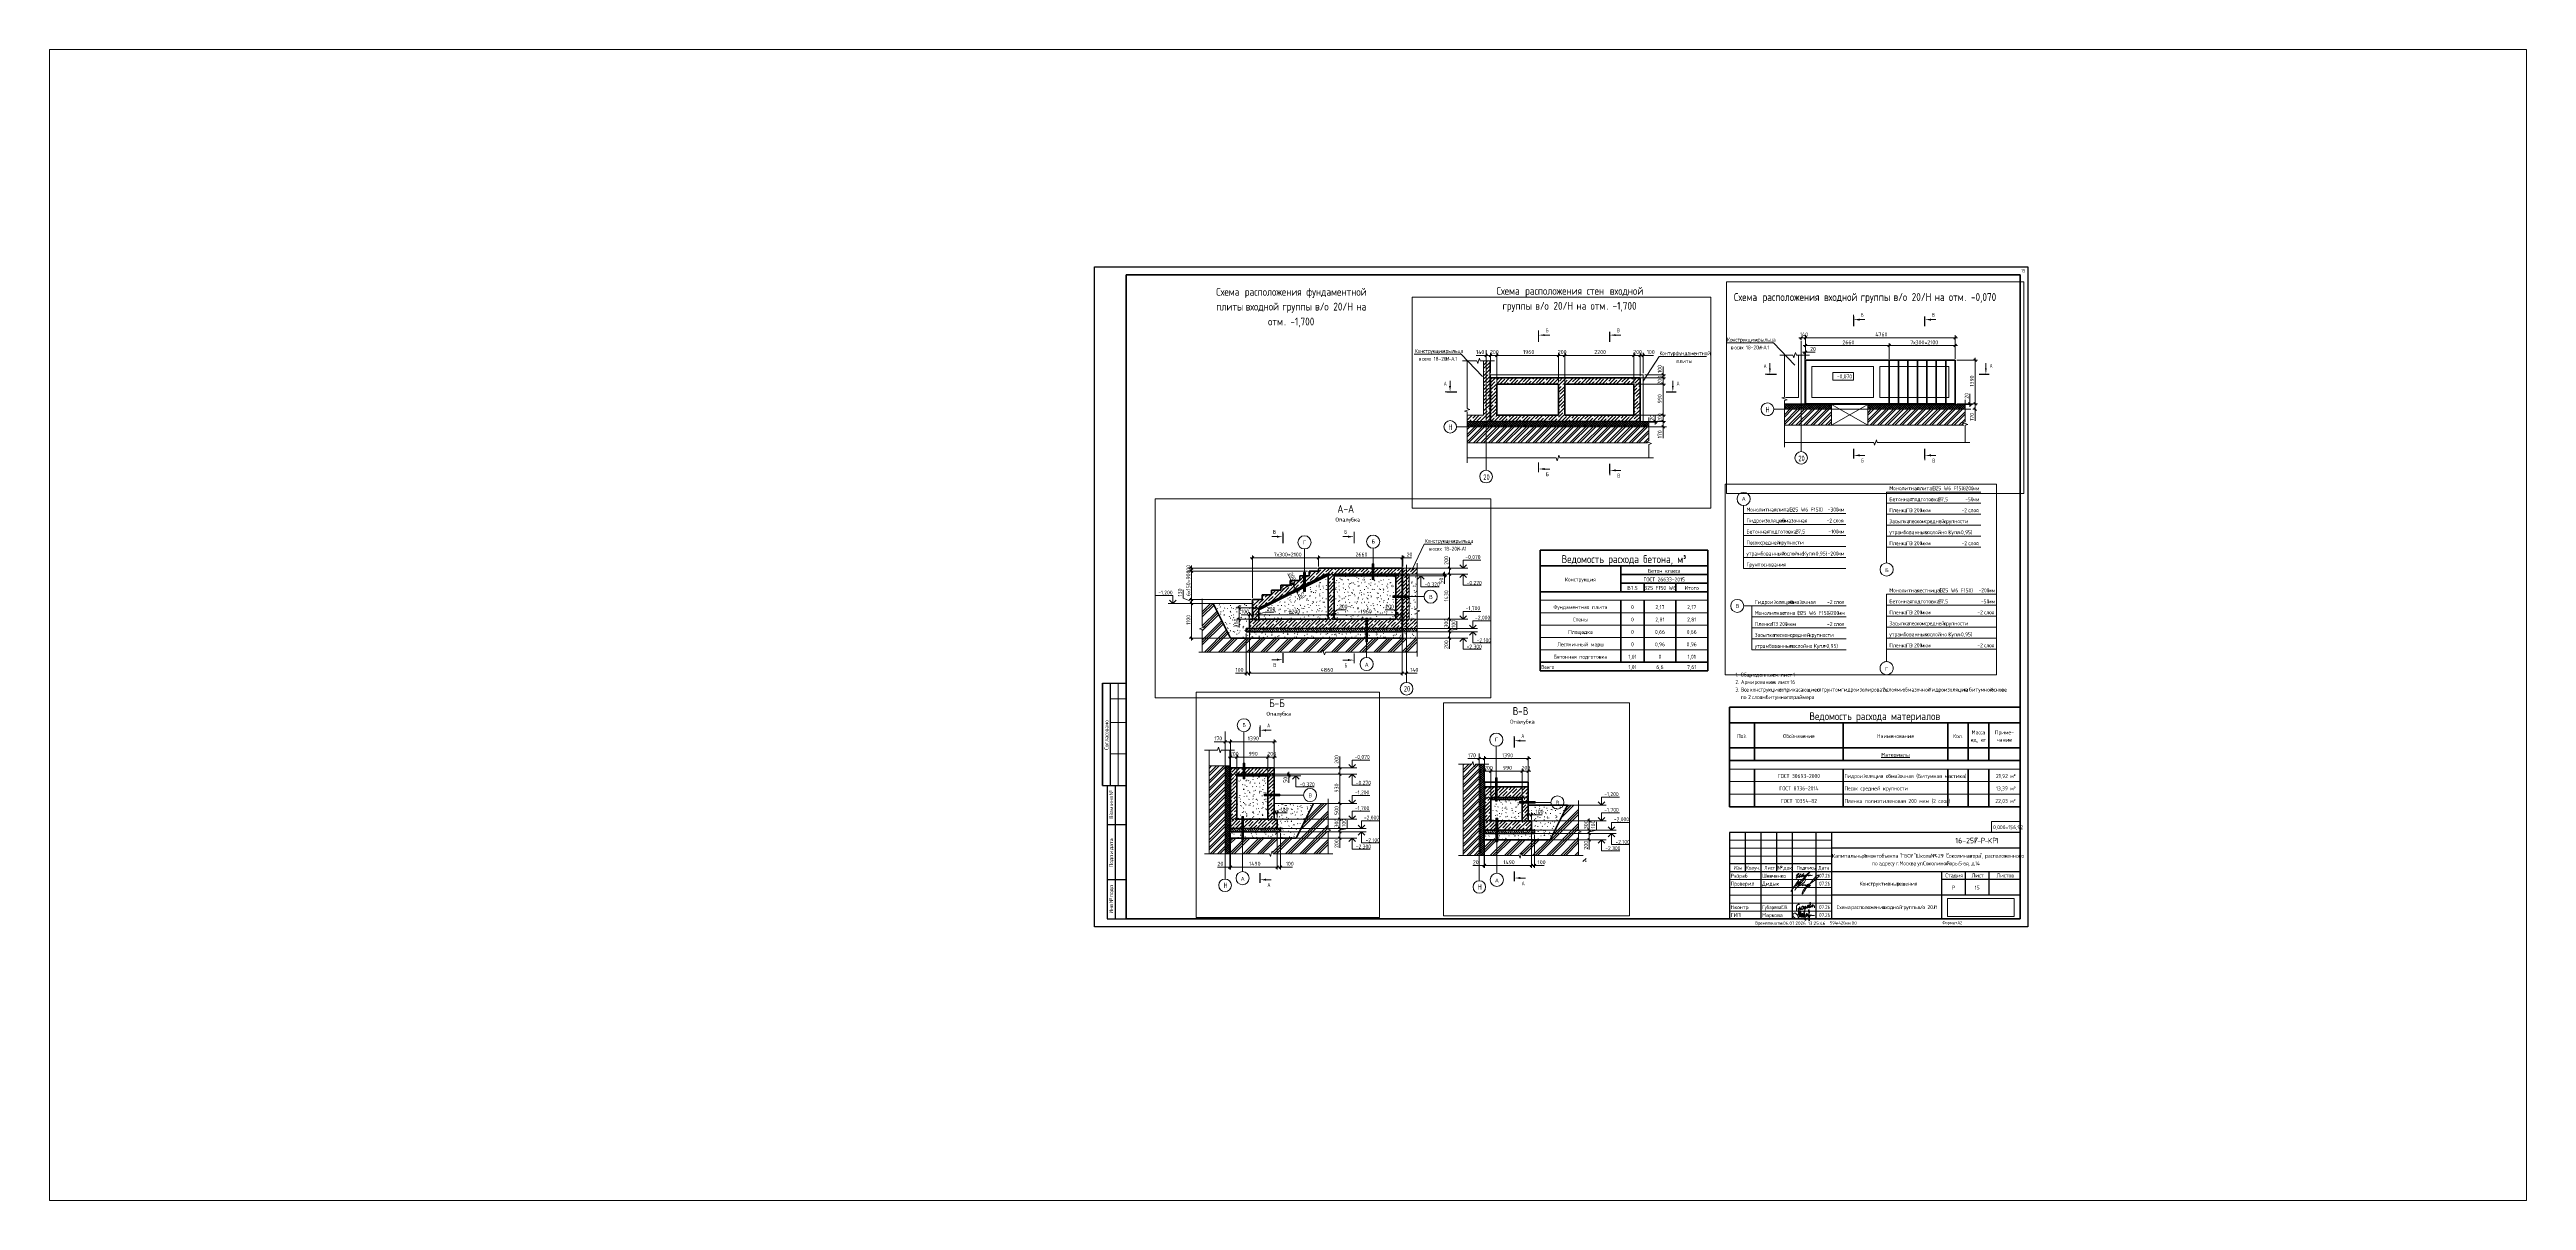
# Paper-space layout 'Layout1' of a CAD drawing. Header units: millimetres. Extents: x -665 to 911, y -174 to 558.
# The model-space entities are those that its viewports show. They can reach past a viewport. Long polylines and large blocks are cut down to what shows.
import ezdxf

# ---------------------------------------------------------------- set-up
doc = ezdxf.new("R2010")
doc.units = ezdxf.units.MM
for name, pattern in [('01 Штриховая _4 мм_', [6, 3.5, -2.5]), ('02 Штрихпунктирная _20 мм_', [25, 20, -2.5, 0, -2.5]), ('04 Пунктир 10мм', [10, 0, -10])]:
    doc.linetypes.add(name, pattern=pattern)
doc.layers.add('_NPLT_SIGN', color=5, linetype='Continuous', lineweight=9, true_color=0x0000ff, plot=False)
doc.layers.add('NPLT_SIGN', color=5, linetype='Continuous', lineweight=9, true_color=0x0000ff, plot=False)
for name, color, linetype, lineweight in [('AA_Dim', 7, 'Continuous', 9), ('AA_Dim-50', 7, 'Continuous', 9), ('AA_Linii', 7, 'Continuous', 9), ('AA_Oformlenie', 7, 'Continuous', 9), ('AA_Razrez', 7, 'Continuous', 9), ('AA_Vinoska', 7, 'Continuous', 9), ('AA_Visotnaya otmetka', 7, 'Continuous', 9), ('AF_Stena', 7, 'Continuous', 9), ('Gen_Stamp', 7, 'Continuous', 9), ('Gen_Table', 7, 'Continuous', 9), ('Gen_Text', 7, 'Continuous', 9), ('Оси', 7, 'Continuous', 9)]:
    doc.layers.add(name, color=color, linetype=linetype, lineweight=lineweight)
doc.layers.add('AA_NPLT_Vports', color=7, linetype='Continuous', plot=False)
for name, color, linetype, lineweight, true_color in [('AF_Okno', 7, 'Continuous', 20, 0xff9d3c), ('AF_Perekritie', 7, 'Continuous', 60, 0x006a35), ('AF_Perekritie_Грунт', 7, 'Continuous', 60, 0x006a35), ('AF_Perekritie_Опалубка', 7, 'Continuous', 60, 0x006a35), ('AF_Stena_Опалубка', 7, 'Continuous', 20, 0x0063c6), ('KR_Fundament', 7, 'Continuous', 20, 0x804000)]:
    doc.layers.add(name, color=color, linetype=linetype, lineweight=lineweight, true_color=true_color)
doc.styles.add('GOST Common', font='GOST_Common.ttf', dxfattribs={"width": 0.85, "height": 125})
doc.styles.add('GOST Common_1', font='GOST_Common.ttf', dxfattribs={"height": 125})
doc.styles.add('GOST Common_2', font='GOST_Common.ttf', dxfattribs={"height": 2.5})
doc.styles.add('ISOCPEUR', font='isocpeur.TTF', dxfattribs={"width": 0.7, "height": 125})
doc.styles.add('ISOCPEUR_1', font='isocpeur.TTF', dxfattribs={"width": 0.9, "height": 125})
doc.styles.add('ISOCPEUR_10', font='isocpeur.TTF', dxfattribs={"width": 0.85, "height": 3.5})
doc.styles.add('ISOCPEUR_11', font='isocpeur.TTF', dxfattribs={"width": 0.75, "height": 2.5})
doc.styles.add('ISOCPEUR_12', font='isocpeur.TTF', dxfattribs={"width": 0.85, "height": 5})
doc.styles.add('ISOCPEUR_2', font='isocpeur.TTF', dxfattribs={"width": 0.85, "height": 125})
doc.styles.add('ISOCPEUR_3', font='isocpeur.TTF', dxfattribs={"width": 0.7, "height": 175})
doc.styles.add('ISOCPEUR_4', font='isocpeur.TTF', dxfattribs={"width": 0.85, "height": 2.5})
doc.styles.add('ISOCPEUR_5', font='isocpeur.TTF', dxfattribs={"width": 0.85, "height": 2.3})
doc.styles.add('ISOCPEUR_6', font='isocpeur.TTF', dxfattribs={"width": 0.85, "height": 2})
doc.styles.add('ISOCPEUR_7', font='isocpeur.TTF', dxfattribs={"width": 0.85, "height": 2.1})
doc.styles.add('ISOCPEUR_8', font='isocpeur.TTF', dxfattribs={"width": 0.9, "height": 2})
doc.styles.add('ISOCPEUR_9', font='isocpeur.TTF', dxfattribs={"height": 2.1})
doc.styles.add('ISOCPEUR_I', font='isocpeui.ttf', dxfattribs={"width": 0.7, "height": 0.3})
doc.dimstyles.new('00_Точн_3_знака__прозр_', dxfattribs={"dimscale": 304.8, "dimtxt": 125.344371, "dimasz": 0.278871, "dimexe": 0.246063, "dimexo": 0.164042, "dimgap": 0.016404, "dimtad": 1, "dimdec": 3, "dimrnd": 0.001, "dimdsep": 46, "dimtxsty": 'ISOCPEUR_1', "dimblk1": 'OBLIQUE', "dimblk2": 'OBLIQUE', "dimsah": 1, "dimcen": 0.09, "dimdle": 0.246063, "dimazin": 0, "dimtfac": 1, "dimtdec": 4, "dimtix": 1, "dimtmove": 1, "dimatfit": 3, "dimfxl": 1, "dimtvp": 1, "dimtolj": 1, "dimtzin": 0, "dimlwd": 18, "dimlwe": 18, "dimarcsym": 2})
doc.dimstyles.new('00_Точн_3_знака__прозр__1', dxfattribs={"dimscale": 304.8, "dimtxt": 125.344371, "dimasz": 0.278871, "dimexe": 0.246063, "dimexo": 0.164042, "dimgap": 0.016404, "dimtad": 1, "dimdec": 3, "dimrnd": 0.001, "dimdsep": 46, "dimtxsty": 'ISOCPEUR_1', "dimblk1": 'OBLIQUE', "dimblk2": 'OBLIQUE', "dimsah": 1, "dimcen": 0.09, "dimdle": 0.246063, "dimazin": 0, "dimtfac": 1, "dimtdec": 4, "dimtix": 1, "dimtmove": 0, "dimatfit": 3, "dimfxl": 1, "dimtvp": 1, "dimtolj": 1, "dimtzin": 0, "dimlwd": 18, "dimlwe": 18, "dimarcsym": 2})
picture_1 = doc.add_image_def('image1.jpg', size_in_pixel=(1429, 378))
pattern_1 = [(45, (10024.03, 0), (-112.2532, 112.2532), []), (45, (10136.29, 0), (-112.2532, 112.2532), [198.437, -39.687, 1.676, -38.011])]
pattern_2 = [(45, (63471.19, -750), (-112.253, 112.253), []), (45, (63583.44, -750), (-112.253, 112.253), [198.438, -39.688, 1.676, -38.011])]
pattern_3 = [(135, (63471.19, -750), (-70.0036, -70.0036), [99, -16.5, 3.3, -16.5]), (135, (63471.19, -680.04), (-70.0036, -70.0036), [])]
pattern_4 = [(0, (63471.19, -750), (406.4, 101.6), [16.764, -288.036, 16.764, -288.036, -1625.6]), (0, (63471.19, -750), (406.4, 101.6), [-609.6, 16.764, -592.836, 16.764, -288.036, -711.2]), (0, (63471.19, -750), (406.4, 101.6), [-1524, 16.764, -186.436, 16.764, -491.236]), (120, (63623.59, -699.2), (-291.1882, 301.1527), [16.764, -288.036, 16.764, -288.036, -1625.6]), (120, (63623.59, -699.2), (-291.1882, 301.1527), [-609.6, 16.764, -592.836, 16.764, -288.036, -711.2]), (120, (63623.59, -699.2), (-291.1882, 301.1527), [-1524, 16.764, -186.436, 16.764, -491.236]), (240, (63674.39, -496), (-115.2118, -402.7527), [16.764, -288.036, 16.764, -288.036, -1625.6]), (240, (63674.39, -496), (-115.2118, -402.7527), [-609.6, 16.764, -592.836, 16.764, -288.036, -711.2]), (240, (63674.39, -496), (-115.2118, -402.7527), [-1524, 16.764, -186.436, 16.764, -491.236])]
pattern_5 = [(45, (71276.76, -150), (-112.253, 112.253), []), (45, (71389.02, -150), (-112.253, 112.253), [198.438, -39.688, 1.676, -38.011])]
pattern_6 = [(135, (71276.76, -150), (-70.0036, -70.0036), [99, -16.5, 3.3, -16.5]), (135, (71276.76, -80.04), (-70.0036, -70.0036), [])]
pattern_7 = [(0, (71276.76, -150), (406.4, 101.6), [16.764, -288.036, 16.764, -288.036, -1625.6]), (0, (71276.76, -150), (406.4, 101.6), [-609.6, 16.764, -592.836, 16.764, -288.036, -711.2]), (0, (71276.76, -150), (406.4, 101.6), [-1524, 16.764, -186.436, 16.764, -491.236]), (120, (71429.16, -99.2), (-291.1882, 301.1527), [16.764, -288.036, 16.764, -288.036, -1625.6]), (120, (71429.16, -99.2), (-291.1882, 301.1527), [-609.6, 16.764, -592.836, 16.764, -288.036, -711.2]), (120, (71429.16, -99.2), (-291.1882, 301.1527), [-1524, 16.764, -186.436, 16.764, -491.236]), (240, (71479.96, 104), (-115.2118, -402.7527), [16.764, -288.036, 16.764, -288.036, -1625.6]), (240, (71479.96, 104), (-115.2118, -402.7527), [-609.6, 16.764, -592.836, 16.764, -288.036, -711.2]), (240, (71479.96, 104), (-115.2118, -402.7527), [-1524, 16.764, -186.436, 16.764, -491.236])]
pattern_8 = [(45, (88636.27, -150), (-112.253, 112.253), []), (45, (88748.52, -150), (-112.253, 112.253), [198.438, -39.688, 1.676, -38.011])]
pattern_9 = [(135, (88636.27, -150), (-70.0036, -70.0036), [99, -16.5, 3.3, -16.5]), (135, (88636.27, -80.04), (-70.0036, -70.0036), [])]
pattern_10 = [(0, (88636.27, -150), (406.4, 101.6), [16.764, -288.036, 16.764, -288.036, -1625.6]), (0, (88636.27, -150), (406.4, 101.6), [-609.6, 16.764, -592.836, 16.764, -288.036, -711.2]), (0, (88636.27, -150), (406.4, 101.6), [-1524, 16.764, -186.436, 16.764, -491.236]), (120, (88788.67, -99.2), (-291.1882, 301.1527), [16.764, -288.036, 16.764, -288.036, -1625.6]), (120, (88788.67, -99.2), (-291.1882, 301.1527), [-609.6, 16.764, -592.836, 16.764, -288.036, -711.2]), (120, (88788.67, -99.2), (-291.1882, 301.1527), [-1524, 16.764, -186.436, 16.764, -491.236]), (240, (88839.47, 104), (-115.2118, -402.7527), [16.764, -288.036, 16.764, -288.036, -1625.6]), (240, (88839.47, 104), (-115.2118, -402.7527), [-609.6, 16.764, -592.836, 16.764, -288.036, -711.2]), (240, (88839.47, 104), (-115.2118, -402.7527), [-1524, 16.764, -186.436, 16.764, -491.236])]

# ---------------------------------------------------------------- blocks, each defined once
blk = doc.blocks.new('020_Основная надпись Форма 3 - ООО ПСК _Азурит_-3643371-Схема расположения входной группы в_о 20_Н')
at = {"layer": 'AA_Vinoska', "lineweight": 30}
for p, q in [((-589, 155), (-589, 90)), ((-589, 155), (-574, 155)), ((-589, 90), (-589, 155)), ((-584, 155), (-584, 90)), ((-589, 90), (-574, 90)), ((-586, 90), (-586, 5)), ((-586, 90), (-574, 90)), ((-581, 90), (-581, 5)), ((-586, 65), (-574, 65)), ((-190, 60), (-190, 5)), ((-5, 60), (-190, 60)), ((-180, 60), (-180, 35)), ((-170, 60), (-170, 5)), ((-160, 60), (-160, 35)), ((-150, 60), (-150, 5)), ((-135, 60), (-135, 5)), ((-125, 60), (-125, 5)), ((-5, 50), (-125, 50)), ((-125, 40), (-190, 40)), ((-125, 35), (-190, 35)), ((-5, 35), (-125, 35)), ((-55, 35), (-55, 5)), ((-40, 35), (-40, 30)), ((-25, 35), (-25, 30)), ((-586, 30), (-574, 30)), ((-5, 20), (-125, 20)), ((-5, 30), (-55, 30)), ((-40, 30), (-40, 20)), ((-25, 30), (-25, 20)), ((-586, 5), (-574, 5))]:
    blk.add_line(p, q, dxfattribs=at)
at = {"layer": 'AA_Vinoska', "lineweight": 18}
for p, q in [((-584, 145), (-574, 145)), ((-579, 155), (-579, 90)), ((-574, 155), (-574, 90)), ((-584, 130), (-574, 130)), ((-584, 110), (-574, 110)), ((-125, 55), (-190, 55)), ((-125, 50), (-190, 50)), ((-125, 45), (-190, 45)), ((-125, 30), (-190, 30)), ((-125, 25), (-190, 25)), ((-125, 20), (-190, 20)), ((-125, 15), (-190, 15)), ((-125, 10), (-190, 10))]:
    blk.add_line(p, q, dxfattribs=at)
at = {"layer": 'AA_Vinoska'}
for q in [(-5, 70), (-15, 60)]:
    blk.add_line((-5, 60), q, dxfattribs=at)
at = {"layer": 'Gen_Stamp', "lineweight": 25}
for p, q in [((-594, 0), (-594, 420)), ((-594, 420), (0, 420)), ((0, 420), (0, 0)), ((0, 0), (-594, 0))]:
    blk.add_line(p, q, dxfattribs=at)
at = {"layer": 'Gen_Stamp', "lineweight": 80}
for p, q in [((-574, 5), (-574, 415)), ((-574, 415), (-5, 415)), ((-5, 415), (-5, 5)), ((-5, 5), (-574, 5))]:
    blk.add_line(p, q, dxfattribs=at)
at = {"layer": 'Gen_Stamp', "char_height": 2.5, "attachment_point": 1, "rotation": 90, "style": 'ISOCPEUR_4'}
for s, insert, width in [('Согласовано', (-587.7, 112.6), 20.375), ('\\fISOCPEUR|b0|i0|c204|p34|;\\W.85;№', (-584.7, 83.6), 3.135), ('инв', (-584.7, 77.1), 5.52), ('. ', (-584.7, 81.7), 2.317), ('Взам', (-584.7, 68.7), 7.836), ('. ', (-584.7, 75.2), 2.317), ('\\fISOCPEUR|b0|i0|c204|p34|;\\W.85; ', (-584.7, 47.5), 1.567), ('дата', (-584.7, 48.8), 8.245), ('\\fISOCPEUR|b0|i0|c204|p34|;\\W.85;и', (-584.7, 46), 1.84), ('Подп', (-584.7, 37.9), 7.564), ('. ', (-584.7, 44.1), 2.317), ('\\fISOCPEUR|b0|i0|c204|p34|;\\W.85;№', (-584.7, 15), 3.135), ('\\fISOCPEUR|b0|i0|c204|p34|;\\W.85; ', (-584.7, 17.6), 1.567), ('подл', (-584.7, 18.9), 7.359), ('\\fISOCPEUR|b0|i0|c204|p34|;\\W.85;.', (-584.7, 24.9), 0.75), ('Инв', (-584.7, 8.4), 5.724), ('. ', (-584.7, 13.1), 2.317)]:
    blk.add_mtext(s, dxfattribs=dict(at, insert=insert, width=width))
at = {"layer": 'Gen_Stamp', "attachment_point": 1}
for s, insert, char_height, width, style in [('Изм', (-187.4, 38.6), 2.3, 5.179, 'ISOCPEUR_5'), ('\\fISOCPEUR|b0|i0|c204|p34|;\\W.85;.', (-183.1, 38.6), 2.3, 0.681, 'ISOCPEUR_5'), ('Кол', (-179.6, 38.8), 2.5, 5.724, 'ISOCPEUR_4'), ('\\fISOCPEUR|b0|i0|c204|p34|;\\W.85;.', (-174.9, 38.8), 2.5, 0.75, 'ISOCPEUR_4'), ('уч', (-174.3, 38.8), 2.5, 3.68, 'ISOCPEUR_4'), ('\\fISOCPEUR|b0|i0|c204|p34|;\\W.85;.', (-171.2, 38.8), 2.5, 0.75, 'ISOCPEUR_4'), ('Лист', (-167.9, 38.7), 2.3, 6.951, 'ISOCPEUR_5'), ('\\fISOCPEUR|b0|i0|c204|p34|;\\W.85;№', (-159.5, 38.8), 2.5, 3.135, 'ISOCPEUR_4'), ('\\fISOCPEUR|b0|i0|c204|p34|;\\W.85; ', (-156.9, 38.8), 2.5, 1.567, 'ISOCPEUR_4'), ('док', (-155.6, 38.8), 2.5, 5.52, 'ISOCPEUR_4'), ('\\fISOCPEUR|b0|i0|c204|p34|;\\W.85;.', (-151.1, 38.8), 2.5, 0.75, 'ISOCPEUR_4'), ('Подпись', (-147.3, 38.7), 2.3, 11.38, 'ISOCPEUR_5'), ('Дата', (-133.4, 38.7), 2.3, 7.905, 'ISOCPEUR_5'), ('Стадия', (-52.6, 33.9), 2.5, 11.721, 'ISOCPEUR_4'), ('Лист', (-35.8, 33.9), 2.5, 7.768, 'ISOCPEUR_4'), ('Листов', (-20, 33.9), 2.5, 11.448, 'ISOCPEUR_4'), ('\\fISOCPEUR|b0|i0|c204|p34|;\\W.85;Р', (-48.4, 26.1), 2.5, 2.044, 'ISOCPEUR_4'), ('Формат', (-54.5, 3.6), 2, 10.426, 'ISOCPEUR_6'), ('\\fISOCPEUR|b0|i0|c204|p34|;\\W.85; ', (-45.9, 3.6), 2, 1.295, 'ISOCPEUR_6'), ('\\fISOCPEUR|b0|i0|c204|p34|;\\W.85;А', (-44.9, 3.6), 2, 1.908, 'ISOCPEUR_6'), ('\\fISOCPEUR|b0|i0|c204|p34|;\\W.85;2', (-43.3, 3.6), 2, 1.499, 'ISOCPEUR_6')]:
    blk.add_mtext(s, dxfattribs=dict(at, insert=insert, char_height=char_height, width=width, style=style))
at = {"layer": 'Gen_Stamp', "color": 9, "true_color": 0xc0c0c0, "attachment_point": 1}
for s, insert, char_height, width, style in [('Время', (-173.6, 3.4), 2.1, 8.245, 'ISOCPEUR_7'), ('\\fISOCPEUR|b0|i0|c204|p34|;\\W.85; ', (-166.8, 3.4), 2.1, 1.363, 'ISOCPEUR_7'), ('печати', (-165.7, 3.4), 2.1, 10.085, 'ISOCPEUR_7'), ('\\fISOCPEUR|b0|i0|c204|p34|;\\W.85;:', (-157.3, 3.4), 2.1, 0.681, 'ISOCPEUR_7'), ('594', (-126.1, 3.4), 2, 4.978, 'ISOCPEUR_8'), ('\\fISOCPEUR|b0|i0|c204|p34|;\\W.9;х', (-122, 3.4), 2, 1.587, 'ISOCPEUR_8'), ('420', (-120.7, 3.4), 2, 4.978, 'ISOCPEUR_8'), ('мм', (-116.6, 3.4), 2, 3.608, 'ISOCPEUR_8'), (' (h)', (-113.6, 3.4), 2, 4.69, 'ISOCPEUR_8')]:
    blk.add_mtext(s, dxfattribs=dict(at, insert=insert, char_height=char_height, width=width, style=style))
at = {"layer": 'Gen_Stamp'}
image = blk.add_image(picture_1, insert=(-51.3, 6.6), size_in_units=(42.5, 11.3), dxfattribs=at)
image.dxf.flags = 7
blk = doc.blocks.new('022_Маркова - ГИП-3717660-Схема расположения входной группы в_о 20_Н')
at = {"layer": '_NPLT_SIGN'}
for points, knots in [([(43.9, 0.7), (43.5, 2.1), (42.5, 3.5), (41.8, 3.8), (40.7, 3.5), (40.3, 2.4), (40.8, 1.3), (41.8, 0.2), (43.1, 0), (44.4, 0.8), (44.6, 1.9), (44.6, 3.8), (44.6, 4.8)], [0, 0, 0, 0, 0.00435621, 0.00834068, 0.01168595, 0.01550962, 0.01972632, 0.02417924, 0.0289255, 0.03328241, 0.03828155, 0.04275783, 0.04275783, 0.04275783, 0.04275783]), ([(44.8, 4.3), (44.7, 4.8), (44.5, 5.1), (44.1, 5.2), (43.9, 5), (43.9, 4.3), (44.5, 2.5), (45, 1.3), (45.1, 1.2), (45.1, 1.2), (45.2, 1.6), (45.4, 3.1), (45.4, 4.3), (45.4, 4.8), (45.2, 4.9), (45.1, 4.9), (45, 4.7), (45.1, 3.6), (45.5, 1.9), (45.8, 1.1), (45.9, 1.1), (46, 1.2), (46.3, 2.5), (46.3, 2.9), (46.3, 3), (46.1, 3), (45.9, 3), (45.7, 2.7), (45.7, 2.1), (46, 1.8), (46.3, 1.6), (46.5, 1.3), (46.8, 1.1), (47, 1.1), (47.2, 2.5), (47.1, 3.1), (46.8, 3.5), (46.3, 3.5), (46, 3.2), (45.9, 2.8), (46, 2.1), (46.3, 1.7), (46.5, 1.7), (47, 2), (47, 2.2), (47, 2.8), (46.9, 3), (46.9, 3), (46.9, 3), (46.9, 2.9), (46.9, 1.8), (47.2, 1.4), (47.4, 1.2), (47.6, 1.3), (48, 1.9), (48, 2.6), (47.7, 3.7), (47.5, 4.4), (47.5, 4.6), (47.4, 4.6), (47.4, 4.6), (47.5, 3.8), (48.1, 1.2), (48.5, 0.1), (48.7, -0.8), (48.7, -0.9), (48.6, -0.9), (48.4, -0.9), (47.9, -0.2), (47.6, 0.7), (47.5, 2), (47.6, 2.7), (48, 3), (48.2, 2.9), (48.3, 2.8), (48.3, 2.5), (48.4, 1.9), (48.7, 1.5), (48.8, 1.5), (49, 1.6), (49, 1.8), (49.1, 2.2), (49.2, 2.9), (49.1, 3.2), (49.1, 3.5), (49.1, 3.5), (49.2, 3.5), (49.5, 2.8), (49.7, 2.2), (49.7, 2), (49.7, 2), (49.6, 2), (49.5, 2.4), (49.4, 2.6), (49.5, 3.1), (49.6, 3.2), (49.7, 3.1), (50, 2.6), (50.1, 2.2), (50.4, 2.2), (50.6, 2.5), (50.8, 3.4), (51, 4.4), (50.9, 5.3), (50.7, 5.8), (50.5, 5.9), (50.4, 5.8), (50.3, 5.6), (50.4, 4.9), (50.5, 4.1), (50.7, 2.5), (50.9, 1.3), (50.9, 0.5), (50.9, -0.1), (51, -0.5), (51, -0.9), (50.9, -1), (50.7, -0.9), (50.4, -0.6), (50.2, 1.1), (50.1, 2.1), (50.2, 2.6), (50.3, 2.7), (50.6, 2.5), (50.7, 2.1), (50.7, 1.9), (50.7, 1.4), (51, 1.3), (51.2, 1.5), (51.5, 2.3), (51.6, 2.5), (51.7, 2.5), (51.8, 2.4), (51.8, 2.1), (51.9, 2.1), (52, 2.2), (52.1, 2.4), (52.3, 2.5), (52.4, 2.4), (52.5, 2.2), (52.6, 2.1), (52.8, 2.1), (52.9, 2.1), (53.1, 2.2), (53.4, 2.2), (53.5, 2.1), (53.7, 2.1), (53.9, 2.1), (54.1, 2.2)], [0, 0, 0, 0, 0.0013642, 0.0024716, 0.0039271, 0.0071604, 0.0114923, 0.0151992, 0.0168552, 0.017577, 0.0197425, 0.0231954, 0.0267048, 0.0287659, 0.0295817, 0.0300123, 0.031498, 0.0347832, 0.0388614, 0.0418614, 0.0430502, 0.0447716, 0.0468358, 0.0489595, 0.0498178, 0.0504412, 0.0511968, 0.0523995, 0.0538233, 0.0552935, 0.0565438, 0.0577717, 0.0588373, 0.0609859, 0.0633503, 0.0660541, 0.0677903, 0.0693288, 0.0708886, 0.0726354, 0.0744423, 0.0759439, 0.0772831, 0.0783918, 0.0798486, 0.0809736, 0.0818741, 0.0822252, 0.0824312, 0.0837412, 0.0855667, 0.0876358, 0.0887665, 0.0901391, 0.0918825, 0.0946733, 0.0974863, 0.0997671, 0.1008166, 0.101087, 0.1020353, 0.1058616, 0.110959, 0.1161878, 0.1186349, 0.1198924, 0.1203364, 0.1215942, 0.123759, 0.1272016, 0.1305016, 0.133259, 0.1348584, 0.1358061, 0.1366498, 0.1378419, 0.1393454, 0.1406226, 0.1414171, 0.1419862, 0.1428554, 0.1443162, 0.1458558, 0.147224, 0.1479078, 0.1483694, 0.1493507, 0.1509007, 0.1525761, 0.1534842, 0.1538318, 0.1543395, 0.1550943, 0.1563412, 0.1572985, 0.1581547, 0.1590571, 0.160364, 0.1617296, 0.1629626, 0.1646785, 0.1672603, 0.1703712, 0.1730004, 0.1747326, 0.175603, 0.1762204, 0.1774892, 0.1794496, 0.1828662, 0.186801, 0.1907892, 0.1937227, 0.1957314, 0.1972287, 0.1982494, 0.1990669, 0.1999687, 0.2025853, 0.2060361, 0.2096286, 0.2115128, 0.2127044, 0.213734, 0.2148092, 0.2159556, 0.216966, 0.2181091, 0.2197772, 0.2213504, 0.222648, 0.2231309, 0.2237283, 0.2243257, 0.2249206, 0.2254421, 0.2261004, 0.22678, 0.2274149, 0.2280973, 0.2287697, 0.2293729, 0.2299582, 0.230652, 0.2313279, 0.2319846, 0.2325681, 0.2332749, 0.2332749, 0.2332749, 0.2332749])]:
    blk.add_open_spline(points, degree=3, knots=knots, dxfattribs=at)
blk = doc.blocks.new('022_Губарева Е_В_ - Нормоконтроль-3718201-Схема расположения входной группы в_о 20_Н')
at = {"layer": '_NPLT_SIGN'}
for points, knots in [([(42.6, -0.2), (42.7, 1.1), (42.8, 2), (42.8, 3), (42.8, 3.4), (42.9, 3.5), (43.9, 4.4), (44.2, 4.4), (44.3, 4.4), (44.4, 4.4), (44.4, 4)], [0, 0, 0, 0, 0.0035831, 0.00610071, 0.00770703, 0.00968285, 0.01159584, 0.01352143, 0.01412232, 0.01475797, 0.01475797, 0.01475797, 0.01475797]), ([(43.8, 1.9), (43.7, 1.5), (43.7, 1), (43.8, 0.6), (43.9, 0.5), (44.1, 0.7), (44.5, 1.3), (44.8, 2), (44.9, 2.5), (44.9, 2.7), (44.8, 2.7), (44.7, 2.7), (44.4, 1.8), (44.3, 0.6), (44.3, -0.5), (44.4, -1.5), (44.4, -2.2), (44.2, -2.6), (44.1, -2.6), (43.9, -2.6), (43.8, -2.3), (43.9, -1.1), (44.1, -0.3), (44.7, 1.2), (45, 1.9), (45.2, 2), (45.3, 1.9), (45.3, 1.5), (45.4, 1.1), (45.5, 1), (45.7, 1), (45.8, 1), (45.9, 1.2), (46, 1.5), (45.9, 1.6), (45.7, 1.5), (45.6, 1.3), (45.3, 0.9), (45.3, 0.7), (45.2, 0.6), (45.2, 0.6), (45.2, 0.8), (45.6, 2.2), (46, 2.7), (46.4, 3.1), (46.7, 3.2), (46.8, 3.1), (46.9, 3), (47, 2.2), (46.9, 1.9), (46.7, 1.1), (46.6, 1), (46.6, 1.1), (46.7, 1.6), (47.1, 2.4), (47.3, 2.8), (47.5, 3), (47.6, 2.9), (47.5, 1.8), (47.5, 1.2), (47.5, 1.1)], [0, 0, 0, 0, 0.00141903, 0.00251453, 0.00337203, 0.00464653, 0.00656525, 0.00877126, 0.01035522, 0.01120876, 0.01162334, 0.0128081, 0.0152087, 0.01880295, 0.02245602, 0.02553595, 0.02780375, 0.02915839, 0.02992211, 0.0305915, 0.03233411, 0.03487331, 0.03881069, 0.04238535, 0.04524248, 0.04650068, 0.0473813, 0.04840926, 0.04948548, 0.0502589, 0.05082659, 0.051391, 0.05208083, 0.05284209, 0.05363298, 0.05434785, 0.05541659, 0.0564329, 0.05731609, 0.05768512, 0.05801426, 0.05982684, 0.06230422, 0.06525775, 0.06687307, 0.06797065, 0.06863967, 0.06985615, 0.07125576, 0.07337441, 0.07476414, 0.07584655, 0.07660409, 0.07822482, 0.08024043, 0.08198553, 0.08292431, 0.08454256, 0.08644351, 0.08840011, 0.08840011, 0.08840011, 0.08840011]), ([(46.7, 1.9), (47.3, 2.1), (47.8, 2.4), (48.4, 2.8), (48.5, 2.9), (48.6, 3), (48.6, 3.1), (48.5, 3.1), (48.2, 2.6), (48.1, 2.2), (48, 1.2), (48, 0), (48, -0.5), (48, -0.7), (47.9, -0.7), (47.8, -0.6), (47.8, 0), (48.4, 1.8), (48.9, 2.5), (49, 2.6), (49.1, 2.6), (49.1, 2.5), (49.1, 2), (49.1, 1.8), (49.2, 1.8), (49.3, 1.8), (49.9, 2.4), (50.2, 3), (50.3, 3.3), (50.2, 3.6), (50.1, 3.7), (49.8, 3.5), (49.7, 3.1), (49.7, 2.6), (49.9, 2.2), (50.1, 2.1), (50.4, 2.2), (50.8, 2.7), (51.4, 3.5), (51.8, 4.6), (51.6, 5.4), (51.5, 5.5), (51.4, 5.5), (51.3, 5.5), (51.1, 5.2), (50.7, 4.2), (50.6, 3.1), (50.7, 2.3), (50.9, 2.1), (51.1, 2.1), (51.6, 2.5), (51.6, 3), (51.5, 3.2), (51.3, 3.2), (51.1, 3.1), (51, 2.9), (51, 2.6), (51, 2.4), (51.1, 2.3), (51.5, 2.4), (52.2, 3), (52.4, 3.2), (52.6, 3.7), (52.9, 3.9), (53.3, 3.8), (53.3, 3.2), (53, 2.8), (52.5, 2.4), (52.3, 2.9), (52.4, 3.4), (52.5, 3.5), (52.5, 3.3), (52.6, 3.3), (53.3, 3.3), (53.8, 3.3), (54.2, 3.3), (54.2, 2.9), (54.2, 2.6), (54.1, 2.4), (54.1, 2.2), (54.2, 2)], [0, 0, 0, 0, 0.002061, 0.0036154, 0.0046696, 0.0050974, 0.0054418, 0.0062669, 0.0074082, 0.0095322, 0.012344, 0.0152477, 0.0173466, 0.0182547, 0.0187982, 0.0197454, 0.0226428, 0.0262833, 0.0295057, 0.0307223, 0.0311997, 0.0318816, 0.0327288, 0.0334831, 0.0338833, 0.0349628, 0.0367236, 0.0387232, 0.0400853, 0.0408698, 0.0416582, 0.0425762, 0.0439393, 0.0454368, 0.046769, 0.0478604, 0.0491315, 0.0512693, 0.0543417, 0.0576748, 0.0600731, 0.0612526, 0.0616232, 0.0622122, 0.0638923, 0.0666299, 0.069869, 0.0723061, 0.0737444, 0.0750704, 0.0765109, 0.078042, 0.0790802, 0.0798296, 0.0806092, 0.081431, 0.0822644, 0.0829363, 0.0836607, 0.0852585, 0.0870435, 0.0889793, 0.0902316, 0.0915967, 0.0930789, 0.0947907, 0.0967323, 0.0986141, 0.1003735, 0.1016008, 0.1024329, 0.1028978, 0.1039958, 0.1054643, 0.107171, 0.1085436, 0.10964, 0.1106443, 0.1114336, 0.1121611, 0.1121611, 0.1121611, 0.1121611])]:
    blk.add_open_spline(points, degree=3, knots=knots, dxfattribs=at)
blk = doc.blocks.new('022_Нет подписи - 022_Нет подписи-1287868-Схема расположения входной группы в_о 20_Н')
at = {"layer": 'AA_Vinoska'}
blk.add_line((0, 0), (0, 5), dxfattribs=at)
blk = doc.blocks.new('022_Дидык - Проверил-3717937-Схема расположения входной группы в_о 20_Н')
at = {"layer": 'NPLT_SIGN'}
for points, degree in [([(44.2, 5), (39.1, -2.5)], 1), ([(45.4, 2.5), (50.4, 9)], 1), ([(50.1, 1), (50.9, 2)], 1), ([(50.4, 9), (50.7, 8.7), (50.5, 8.4)], 2)]:
    blk.add_open_spline(points, degree=degree, dxfattribs=at)
for points, knots in [([(42.6, 2.7), (43.3, 3.4), (44.2, 3.7), (44.6, 3.6), (44, 3.1), (42.7, 2.1), (42.8, 2), (43.3, 1.9), (43, 1.3), (41.8, 0.7), (40.4, 0.2)], [0, 0, 0, 0, 0.00257908, 0.00490218, 0.00804204, 0.01091335, 0.01349317, 0.01499468, 0.01769479, 0.02153982, 0.02153982, 0.02153982, 0.02153982]), ([(43.5, 1.8), (43.4, 2.3), (45.4, 4.1), (47, 5.5), (47.9, 5.8), (48.5, 5.3), (48.5, 4.7), (48, 3.6), (46.7, 2.3), (44.7, 1), (43.7, 0.7), (43.7, 1), (43.7, 1.6), (44.9, 3), (45.4, 3.3), (45.7, 3.1), (45.8, 2.9), (41.8, -1.1), (41.6, -1.6), (41.6, -1.8), (41.8, -1.8), (41.9, -1.7)], [0, 0, 0, 0, 0.00579009, 0.01209857, 0.01630687, 0.01891896, 0.0217722, 0.02579759, 0.03165415, 0.03734841, 0.04140241, 0.04355404, 0.04650833, 0.04980391, 0.05281755, 0.0541252, 0.06092527, 0.06795522, 0.07499617, 0.07606291, 0.07673449, 0.07673449, 0.07673449, 0.07673449]), ([(48.8, 1.1), (49.8, 1.8), (50.1, 2), (50.4, 2.4), (50.1, 1.8), (50.1, 1), (50.7, 1.8), (55.5, 7.8), (56.7, 8), (57, 7.7), (56.6, 6.7), (54.9, 4.9), (46.7, -0.9), (46.1, -4.4), (46.3, -4.6), (48.4, -1.2), (50.1, 1)], [0, 0, 0, 0, 0.0023489, 0.0040688, 0.0062669, 0.0089514, 0.0196464, 0.0308469, 0.0414039, 0.0445038, 0.0489699, 0.0644749, 0.0826434, 0.098344, 0.1070883, 0.115037, 0.115037, 0.115037, 0.115037]), ([(46.6, 2.4), (46.3, 1.4), (46.3, 1.1), (46.5, 1.1), (47.1, 1.5), (47.6, 1.9), (47.8, 2.1), (47.4, 1.5)], [0, 0, 0, 0, 0.001738604, 0.003137735, 0.004906237, 0.006696871, 0.008500965, 0.008500965, 0.008500965, 0.008500965]), ([(47.4, 1.5), (47.4, 1), (48.1, 1.4), (48.7, 2), (48.4, 1.3), (48.2, 1), (48.8, 1.1)], [0, 0, 0, 0, 0.002404219, 0.005052125, 0.007160297, 0.008951112, 0.008951112, 0.008951112, 0.008951112]), ([(50.1, 1), (50.9, 1.5), (51.5, 1.4), (51.6, 1.2), (51, 0.8), (50.5, 0.2), (50.4, -0.3)], [0, 0, 0, 0, 0.002031734, 0.003845859, 0.005853103, 0.00798932, 0.00798932, 0.00798932, 0.00798932])]:
    blk.add_open_spline(points, degree=3, knots=knots, dxfattribs=at)
blk = doc.blocks.new('022_Шевченко - Разработал-3717397-Схема расположения входной группы в_о 20_Н')
at = {"layer": '_NPLT_SIGN'}
for points, knots in [([(42.5, 2.6), (43.1, 3.1), (43.8, 3.7), (44.1, 3.9), (44.2, 3.9), (44.3, 3.9), (44.3, 3.8), (44.2, 3.7), (43.8, 3.2), (43, 2.2), (42.4, 1.3), (42.4, 1.1), (42.4, 0.9), (42.6, 0.9), (43.2, 1.3), (43.6, 1.7), (44.4, 2.4), (45.1, 3.1), (45.8, 3.9), (45.1, 3), (44.5, 2.4), (44.1, 1.5), (44.1, 1.4), (44.1, 1.4), (44.4, 1.4), (44.7, 1.5), (45.4, 2.1), (46.3, 2.9), (47.4, 3.9), (47.4, 3.9), (47.4, 3.9), (47.4, 3.9), (46.5, 3), (46.2, 2.5), (45.8, 2), (45.7, 1.8), (45.8, 1.7), (46, 1.7), (46.2, 1.8), (46.6, 2.1), (47.2, 2.5), (47.6, 2.8), (47.8, 2.9), (47.8, 2.9), (47.8, 2.8), (47.8, 2.8), (47.5, 2.4), (47.3, 2.3), (47.2, 2.1), (47.2, 2), (47.4, 2), (47.5, 2.1), (47.7, 2.2), (47.9, 2.3), (48.1, 2.4), (48.2, 2.5), (48.9, 3), (49.7, 3.6), (50.2, 4), (50.7, 4.3), (50.9, 4.4), (51.1, 4.6), (51.2, 4.8), (51.2, 5), (51.1, 5.1), (51, 5.1), (51, 5.1), (50.8, 4.9), (50.7, 4.7), (50.5, 4.4), (50.1, 3.9), (49.5, 3.4), (49.2, 2.9), (48.7, 2.1), (48.1, 1.2), (47.7, 0.7), (47.5, 0.5), (46.9, -0.1), (46.8, -0.2), (46.7, -0.2), (46.6, -0.1)], [0, 0, 0, 0, 0.0023049, 0.0038152, 0.0043622, 0.0045683, 0.0048282, 0.0057791, 0.0080466, 0.0113522, 0.0141487, 0.0157757, 0.0163924, 0.0175553, 0.0191558, 0.0217648, 0.0246845, 0.0281167, 0.0316525, 0.0349884, 0.0382022, 0.0402388, 0.041517, 0.0420024, 0.0427253, 0.0443171, 0.047062, 0.0510581, 0.0540802, 0.0557273, 0.0558271, 0.0572489, 0.0592969, 0.0619659, 0.0635616, 0.0646493, 0.0653215, 0.0659579, 0.0670243, 0.0686057, 0.0704138, 0.0719225, 0.0726842, 0.0730244, 0.0731477, 0.0737849, 0.0745704, 0.0755364, 0.0760745, 0.0765581, 0.0769874, 0.0775696, 0.0782139, 0.0790099, 0.079659, 0.0810452, 0.083199, 0.0859478, 0.0883739, 0.0899943, 0.0912172, 0.0920409, 0.0928464, 0.0934812, 0.0939939, 0.0943362, 0.0947506, 0.0953547, 0.0962551, 0.0976713, 0.099628, 0.1017839, 0.1042642, 0.1071285, 0.1100443, 0.1122163, 0.114192, 0.1155895, 0.116798, 0.1171197, 0.1171197, 0.1171197, 0.1171197]), ([(46.6, -0.1), (46.6, 0.1), (46.7, 0.3), (46.9, 0.6), (47.2, 1), (47.5, 1.3), (47.9, 1.6), (48.6, 2.1), (49.3, 2.5), (49.7, 2.8), (50.2, 2.9), (50.3, 2.9), (50.4, 2.9), (50.3, 2.7), (50.1, 2.6), (50.1, 2.5), (50.3, 2.4), (50.6, 2.5), (51, 2.6), (51.3, 2.9), (51.5, 2.9), (51.7, 2.9), (51.7, 2.7), (51.8, 2.6), (51.9, 2.6), (52, 2.7), (52.3, 2.7), (52.9, 2.8)], [0, 0, 0, 0, 0.00089394, 0.00215108, 0.00354813, 0.00514475, 0.00704668, 0.00945589, 0.01178881, 0.01373832, 0.01493587, 0.01568754, 0.0161601, 0.01667465, 0.01721995, 0.01780552, 0.01844241, 0.01937251, 0.02056399, 0.02168475, 0.02255885, 0.02315134, 0.023615, 0.02402677, 0.02443113, 0.02508457, 0.02623253, 0.02623253, 0.02623253, 0.02623253])]:
    blk.add_open_spline(points, degree=3, knots=knots, dxfattribs=at)
blk = doc.blocks.new('Видовой экран - Разрез_Опалубка-551892-Схема расположения входной группы в_о 20_Н')
at = {"layer": 'Gen_Text', "insert": (-7.2, -1.9), "char_height": 2.5, "width": 18.038, "attachment_point": 1, "style": 'GOST Common_2', "bg_fill": 3, "box_fill_scale": 1.25, "bg_fill_color": 256, "bg_fill_true_color": 13158600, "bg_fill_transparency": 0}
blk.add_mtext('Опалубка', dxfattribs=at)
blk = doc.blocks.new('011_ЛинияОбрыва _ЭлУзла_Линия_ - Тип 1-3694137-План СТм на отм_ -1_700 Опл')
at = {"layer": 'AA_Oformlenie'}
for p, q in [((0, 0), (595, 0)), ((706.3, 0), (1140, 0))]:
    blk.add_line(p, q, dxfattribs=at)
blk = doc.blocks.new('011_ЛинияОбрыва _ЭлУзла_Линия_ - Тип 1-3877316-План СТм на отм_ -1_700 Опл')
at = {"layer": 'AA_Oformlenie'}
for p, q in [((0, 0), (2835, 0)), ((2946.3, 0), (5780, 0))]:
    blk.add_line(p, q, dxfattribs=at)
blk = doc.blocks.new('011_ЛинияОбрыва _ЭлУзла_Линия_ - Тип 1-3876497-План СТм на отм_ -1_700 Опл')
at = {"layer": 'AA_Oformlenie'}
for p, q in [((0, 0), (1465, 0)), ((1576.3, 0), (3040, 0))]:
    blk.add_line(p, q, dxfattribs=at)
blk = doc.blocks.new('011_ЛинияОбрыва _ЭлУзла_Линия_ - Тип 1-3876742-План СТм на отм_ -1_700 Опл')
at = {"layer": 'AA_Oformlenie'}
for p, q in [((0, 0), (305, 0)), ((416.3, 0), (720, 0))]:
    blk.add_line(p, q, dxfattribs=at)
blk = doc.blocks.new('231_Отверстие прямоугольное _Окно_Стена_ - Проем сущ_-3880402-План на отм_ 0_000 Опл')
at = {"layer": 'AA_Oformlenie', "lineweight": 20}
for p, q in [((-450, -330), (-450, 330)), ((-450, 330), (700, 330)), ((-450, 330), (-450, -330)), ((700, 330), (-450, 330)), ((700, 330), (-450, -330)), ((-450, 330), (700, -330)), ((700, 330), (700, -330)), ((700, 330), (700, -330)), ((700, -330), (-450, -330)), ((-450, -330), (700, -330))]:
    blk.add_line(p, q, dxfattribs=at)
at = {"layer": 'AF_Okno', "color": 7}
for p, q in [((470, 330), (-450, 330)), ((-220, -330), (700, -330))]:
    blk.add_line(p, q, dxfattribs=at)
blk = doc.blocks.new('Ktcnybwf - Лестница-3686718-План на отм_ 0_000 Опл')
at = {"layer": 'AF_Perekritie'}
for p, q in [((31880.1, 77725), (32180.1, 77725)), ((32180.1, 77725), (32480.1, 77725)), ((32180.1, 77725), (32180.1, 76335)), ((34080.1, 77725), (32480.1, 77725)), ((32480.1, 76335), (32480.1, 77725)), ((32780.1, 77725), (32780.1, 76335)), ((33080.1, 77725), (33080.1, 76335)), ((33380.1, 77725), (33380.1, 76335)), ((33680.1, 77725), (33680.1, 76335)), ((33980.1, 77725), (33980.1, 76335)), ((34080.1, 77725), (34280.1, 77725)), ((34280.1, 77725), (34280.1, 76335)), ((32180.1, 76335), (31880.1, 76335)), ((32480.1, 76335), (32180.1, 76335)), ((32480.1, 76335), (34080.1, 76335)), ((34280.1, 76335), (34080.1, 76335))]:
    blk.add_line(p, q, dxfattribs=at)
blk = doc.blocks.new('011_ЛинияОбрыва _ЭлУзла_Линия_ - Тип 1-3878119-План на отм_ 0_000 Опл')
at = {"layer": 'AA_Oformlenie'}
for p, q in [((0, 0), (549.2, 0)), ((660.5, 0), (1208.5, 0))]:
    blk.add_line(p, q, dxfattribs=at)
blk = doc.blocks.new('011_ЛинияОбрыва _ЭлУзла_Линия_ - Тип 1-3877677-План на отм_ 0_000 Опл')
at = {"layer": 'AA_Oformlenie'}
for p, q in [((0, 0), (2795, 0)), ((2906.3, 0), (5700, 0))]:
    blk.add_line(p, q, dxfattribs=at)
blk = doc.blocks.new('011_ЛинияОбрыва _ЭлУзла_Линия_ - Тип 1-3878089-План на отм_ 0_000 Опл')
at = {"layer": 'AA_Oformlenie'}
for p, q in [((0, 0), (1335, 0)), ((1446.3, 0), (2780, 0))]:
    blk.add_line(p, q, dxfattribs=at)
blk = doc.blocks.new('011_ЛинияОбрыва _ЭлУзла_Линия_ - Тип 1-3877884-План на отм_ 0_000 Опл')
at = {"layer": 'AA_Oformlenie'}
for p, q in [((0, 0), (271.5, 0)), ((382.8, 0), (653.1, 0))]:
    blk.add_line(p, q, dxfattribs=at)
blk = doc.blocks.new('Ktcnybwf - Лестница-3686718-А-А Опл')
at = {"layer": 'AF_Perekritie', "lineweight": 9}
h = blk.add_hatch(dxfattribs=at)
h.set_pattern_fill('FP_4', style=0, pattern_type=2)
h.set_pattern_definition([(45, (-31944.48, -750), (-112.253, 112.253), []), (45, (-31832.23, -750), (-112.253, 112.253), [198.438, -39.688, 1.676, -38.011])])
h.paths.add_polyline_path([(-34080.1, -1343.6), (-31932.8, -270), (-31880.1, -270), (-31880.1, -70), (-32180.1, -70), (-32180.1, -170), (-32480.1, -170), (-32480.1, -320), (-32780.1, -320), (-32780.1, -470), (-33080.1, -470), (-33080.1, -620), (-33380.1, -620), (-33380.1, -770), (-33680.1, -770), (-33680.1, -920), (-33980.1, -920), (-33980.1, -1070), (-34280.1, -1070), (-34280.1, -1320), (-34080.1, -1320), (-34080.1, -1340)])
at = {"layer": 'AF_Perekritie'}
for p, q in [((-31880.1, -70), (-32180.1, -70)), ((-32180.1, -70), (-32180.1, -170)), ((-32180.1, -170), (-32480.1, -170)), ((-32480.1, -170), (-32480.1, -320)), ((-34080.1, -1343.6), (-31932.8, -270)), ((-31932.8, -270), (-31880.1, -270)), ((-32480.1, -320), (-32780.1, -320)), ((-32780.1, -320), (-32780.1, -470)), ((-32780.1, -470), (-33080.1, -470)), ((-33080.1, -470), (-33080.1, -620)), ((-33080.1, -620), (-33380.1, -620)), ((-33380.1, -620), (-33380.1, -770)), ((-33380.1, -770), (-33680.1, -770)), ((-33680.1, -770), (-33680.1, -920)), ((-33680.1, -920), (-33980.1, -920)), ((-33980.1, -920), (-33980.1, -1070)), ((-33980.1, -1070), (-34280.1, -1070)), ((-34280.1, -1070), (-34280.1, -1340)), ((-34080.1, -1340), (-34080.1, -1343.6))]:
    blk.add_line(p, q, dxfattribs=at)
blk = doc.blocks.new('Сущ песок крыльца 6 - Сущ песок крыльца 6-3862821-А-А Опл')
at = {"layer": 'KR_Fundament', "lineweight": 9}
h = blk.add_hatch(dxfattribs=at)
h.set_pattern_fill('FP_7', style=0, pattern_type=2)
h.set_pattern_definition([(0, (-31944.48, -750), (406.4, 101.6), [16.764, -288.036, 16.764, -288.036, -1625.6]), (0, (-31944.48, -750), (406.4, 101.6), [-609.6, 16.764, -592.836, 16.764, -288.036, -711.2]), (0, (-31944.48, -750), (406.4, 101.6), [-1524, 16.764, -186.436, 16.764, -491.236]), (120, (-31792.08, -699.2), (-291.1882, 301.1527), [16.764, -288.036, 16.764, -288.036, -1625.6]), (120, (-31792.08, -699.2), (-291.1882, 301.1527), [-609.6, 16.764, -592.836, 16.764, -288.036, -711.2]), (120, (-31792.08, -699.2), (-291.1882, 301.1527), [-1524, 16.764, -186.436, 16.764, -491.236]), (240, (-31741.28, -496), (-115.2118, -402.7527), [16.764, -288.036, 16.764, -288.036, -1625.6]), (240, (-31741.28, -496), (-115.2118, -402.7527), [-609.6, 16.764, -592.836, 16.764, -288.036, -711.2]), (240, (-31741.28, -496), (-115.2118, -402.7527), [-1524, 16.764, -186.436, 16.764, -491.236])])
h.paths.add_polyline_path([(-29300.1, -1700), (-29039.7, -1700), (-29039.7, -1464), (-29078.9, -1464), (-29078.9, -1407.7), (-29039.7, -1407.7), (-29126.3, -1380.2), (-29039.7, -1352.7), (-29039.7, -270), (-29300.1, -270), (-29300.1, -1407.7)])
at = {"layer": 'KR_Fundament'}
for p, q in [((-29039.7, -270), (-29300.1, -270)), ((-29300.1, -270), (-29300.1, -1700)), ((-29300.1, -1700), (-29039.7, -1700))]:
    blk.add_line(p, q, dxfattribs=at)
blk = doc.blocks.new('011_ЛинияОбрыва _ЭлУзла_Линия_ - Тип 1-3689518-А-А Опл')
at = {"layer": 'AA_Oformlenie'}
for p, q in [((-35880.1, -1200), (-35880.1, -1917.7)), ((-35880.1, -2029), (-35880.1, -2745.5))]:
    blk.add_line(p, q, dxfattribs=at)
blk = doc.blocks.new('011_ЛинияОбрыва _ЭлУзла_Линия_ - Тип 1-3711633-А-А Опл')
at = {"layer": 'AA_Oformlenie'}
for p, q in [((-35985.8, -2745.5), (-32075.1, -2745.5)), ((-31963.8, -2745.5), (-29039.7, -2745.5))]:
    blk.add_line(p, q, dxfattribs=at)
blk = doc.blocks.new('011_ЛинияОбрыва _ЭлУзла_Линия_ - Тип 1-3863014-А-А Опл')
at = {"layer": 'AA_Oformlenie'}
for p, q in [((-29039.7, -70), (-29039.7, -1352.7)), ((-29039.7, -1464), (-29039.7, -2745.5))]:
    blk.add_line(p, q, dxfattribs=at)
blk = doc.blocks.new('Последовательность узлов - 3мм масшт50 маскировка-904230-А-А Опл')
at = {"layer": 'AA_Oformlenie'}
for p, q in [((-34280.1, -1700), (-34255.1, -1675)), ((-34205.1, -1725), (-34255.1, -1675)), ((-34180.1, -1700), (-34155.1, -1675)), ((-34105.1, -1725), (-34155.1, -1675)), ((-34180.1, -1700), (-34205.1, -1725)), ((-34080.1, -1700), (-34105.1, -1725))]:
    blk.add_line(p, q, dxfattribs=at)
blk = doc.blocks.new('Ktcnybwf - Лестница-3686718-В-В Опл')
at = {"layer": 'AF_Perekritie', "lineweight": 9}
h = blk.add_hatch(dxfattribs=at)
h.set_pattern_fill('FP_10', style=0, pattern_type=2)
h.set_pattern_definition([(45, (77000.14, -150), (-112.253, 112.253), []), (45, (77112.4, -150), (-112.253, 112.253), [198.438, -39.688, 1.676, -38.011])])
h.paths.add_polyline_path([(76535, -960.8), (77525, -960.8), (77525, -940), (77725, -940), (77725, -620), (76335, -620), (76335, -940), (76535, -940)])
at = {"layer": 'AF_Perekritie'}
for p, q in [((76335, -620), (76335, -470)), ((77725, -470), (76335, -470)), ((77725, -470), (77725, -620)), ((76335, -620), (76335, -960.8)), ((77725, -620), (76335, -620)), ((77725, -620), (76335, -620)), ((77725, -960.8), (77725, -620)), ((76535, -960.8), (77525, -960.8))]:
    blk.add_line(p, q, dxfattribs=at)
blk = doc.blocks.new('011_ЛинияОбрыва _ЭлУзла_Линия_ - Тип 1-3697662-В-В Опл')
at = {"layer": 'AA_Oformlenie'}
for p, q in [((79325, -1200), (79325, -1965)), ((79325, -2076.3), (79325, -2800))]:
    blk.add_line(p, q, dxfattribs=at)
blk = doc.blocks.new('011_ЛинияОбрыва _ЭлУзла_Линия_ - Тип 1-3879947-В-В Опл')
at = {"layer": 'AA_Oformlenie'}
for p, q in [((77433.7, -2800), (75655, -2800)), ((79325, -2800), (77545, -2800))]:
    blk.add_line(p, q, dxfattribs=at)
blk = doc.blocks.new('011_ЛинияОбрыва _ЭлУзла_Линия_ - Тип 1-3696786-В-В Опл')
at = {"layer": 'AA_Oformlenie'}
for p, q in [((75928.7, 100), (75655, 100)), ((76315, 100), (76040, 100))]:
    blk.add_line(p, q, dxfattribs=at)
blk = doc.blocks.new('Последовательность узлов - 3мм масшт50 маскировка-904230-В-В Опл')
at = {"layer": 'AA_Oformlenie'}
for p, q in [((77525, -1700), (77550, -1675)), ((77600, -1725), (77550, -1675)), ((77625, -1700), (77650, -1675)), ((77700, -1725), (77650, -1675)), ((77625, -1700), (77600, -1725)), ((77725, -1700), (77700, -1725))]:
    blk.add_line(p, q, dxfattribs=at)
blk = doc.blocks.new('231_Отверстие прямоугольное _Окно_Стена_ - Проем сущ_-3880402-Б-Б Опл')
at = {"layer": 'AF_Okno', "color": 7, "lineweight": 9}
blk.add_line((75655, 0), (75655, 500), dxfattribs=at)
blk = doc.blocks.new('011_ЛинияОбрыва _ЭлУзла_Линия_ - Тип 1-3697662-Б-Б Опл')
at = {"layer": 'AA_Oformlenie'}
for p, q in [((79445, -1200), (79445, -1965)), ((79445, -2076.3), (79445, -2800))]:
    blk.add_line(p, q, dxfattribs=at)
blk = doc.blocks.new('011_ЛинияОбрыва _ЭлУзла_Линия_ - Тип 1-3697484-Б-Б Опл')
at = {"layer": 'AA_Oformlenie'}
for p, q in [((77578.7, -2800), (75655, -2800)), ((79594.7, -2800), (77690, -2800))]:
    blk.add_line(p, q, dxfattribs=at)
blk = doc.blocks.new('011_ЛинияОбрыва _ЭлУзла_Линия_ - Тип 1-3699179-Б-Б Опл')
at = {"layer": 'AA_Oformlenie'}
for p, q in [((75928.7, 500), (75655, 500)), ((76315, 500), (76040, 500))]:
    blk.add_line(p, q, dxfattribs=at)
blk = doc.blocks.new('Последовательность узлов - 3мм масшт50 маскировка-904230-Б-Б Опл')
at = {"layer": 'AA_Oformlenie'}
for p, q in [((76335, -270), (76360, -245)), ((76360, -245), (76410, -295)), ((76435, -270), (76460, -245)), ((76460, -245), (76510, -295)), ((76435, -270), (76410, -295)), ((76535, -270), (76510, -295))]:
    blk.add_line(p, q, dxfattribs=at)
blk = doc.blocks.new('Разрез - Номер узла_ сзади-394133-План СТм на отм_ -1_700 Опл')
at = {"layer": 'AA_Razrez'}
for points in [[(7.329, 0.404), (7.329, -0.394), (0.873, -0.394), (0.873, 0.404)], [(3.497, -3.533), (2.503, -3.533), (3, 0)]]:
    blk.add_hatch(color=256, dxfattribs=at).paths.add_polyline_path(points)
for p, q in [((3, -3), (3, -7.096)), ((2.503, -3.533), (3.497, -3.533))]:
    blk.add_line(p, q, dxfattribs=at)
blk = doc.blocks.new('Разрез - Номер узла_ спереди-394134-План СТм на отм_ -1_700 Опл')
at = {"layer": 'AA_Razrez'}
for points in [[(7.329, 0.404), (7.329, -0.394), (0.873, -0.394), (0.873, 0.404)], [(3.497, -3.533), (2.503, -3.533), (3, 0)]]:
    blk.add_hatch(color=256, dxfattribs=at).paths.add_polyline_path(points)
for p, q in [((3, -3), (3, -7.096)), ((2.503, -3.533), (3.497, -3.533))]:
    blk.add_line(p, q, dxfattribs=at)
blk = doc.blocks.new('DIMBLOCK7-План СТм на отм_ -1_700 Опл')
at = {"layer": 'AA_Dim-50', "color": 30, "lineweight": 18, "true_color": 0xff8000, "transparency": 16777216}
for p, q in [((39544.1, 77875), (39544.1, 78516.7)), ((39084.2, 78441.7), (39354.2, 78441.7)), ((39329.1, 78441.7), (39544.1, 78441.7)), ((39354.2, 78441.7), (39474.1, 78441.7)), ((39404.1, 78451.8), (39404.1, 78366.7)), ((39404.1, 78441.7), (39404.1, 78451.8)), ((39544.1, 78441.7), (39544.1, 77875))]:
    blk.add_line(p, q, dxfattribs=at)
at = {"layer": 'AA_Dim-50', "color": 30, "lineweight": 30, "true_color": 0xff8000, "transparency": 16777216}
for p, q in [((39404.1, 78441.7), (39446.6, 78484.2)), ((39544.1, 78441.7), (39586.6, 78484.2)), ((39404.1, 78441.7), (39361.6, 78399.2)), ((39544.1, 78441.7), (39501.6, 78399.2))]:
    blk.add_line(p, q, dxfattribs=at)
at = {"layer": 'AA_Dim-50', "color": 0, "lineweight": 18, "transparency": 16777216, "insert": (39084.2, 78609.6), "char_height": 125, "width": 263.933, "attachment_point": 1, "line_spacing_factor": 1.135194, "style": 'ISOCPEUR_1'}
blk.add_mtext('140', dxfattribs=at)
blk = doc.blocks.new('_Oblique')
at = {"color": 0, "linetype": 'ByBlock', "lineweight": -2}
blk.add_line((-0.5, -0.5), (0.5, 0.5), dxfattribs=at)
blk = doc.blocks.new('DIMBLOCK8-План СТм на отм_ -1_700 Опл')
at = {"layer": 'AA_Dim-50', "color": 30, "lineweight": 18, "true_color": 0xff8000, "transparency": 16777216}
for p, q in [((39544.1, 77875), (39544.1, 78516.7)), ((39744.1, 77575), (39744.1, 78516.7)), ((39544.1, 78441.7), (39744.1, 78441.7)), ((39544.1, 78441.7), (39544.1, 77875)), ((39744.1, 78441.7), (39744.1, 77575))]:
    blk.add_line(p, q, dxfattribs=at)
at = {"layer": 'AA_Dim-50', "color": 30, "lineweight": 30, "true_color": 0xff8000, "transparency": 16777216}
for p, q in [((39544.1, 78441.7), (39586.6, 78484.2)), ((39744.1, 78441.7), (39786.6, 78484.2)), ((39544.1, 78441.7), (39501.6, 78399.2)), ((39744.1, 78441.7), (39701.6, 78399.2))]:
    blk.add_line(p, q, dxfattribs=at)
at = {"layer": 'AA_Dim-50', "color": 0, "lineweight": 18, "transparency": 16777216, "insert": (39527, 78609.6), "char_height": 125, "width": 280.961, "attachment_point": 1, "line_spacing_factor": 1.135194, "style": 'ISOCPEUR_1'}
blk.add_mtext('200', dxfattribs=at)
blk = doc.blocks.new('DIMBLOCK9-План СТм на отм_ -1_700 Опл')
at = {"layer": 'AA_Dim-50', "color": 30, "lineweight": 18, "true_color": 0xff8000, "transparency": 16777216}
for p, q in [((39744.1, 77575), (39744.1, 78516.7)), ((41704.1, 77575), (41704.1, 78516.7)), ((39744.1, 78441.7), (41704.1, 78441.7)), ((39744.1, 78441.7), (39744.1, 77575)), ((41704.1, 78441.7), (41704.1, 77575))]:
    blk.add_line(p, q, dxfattribs=at)
at = {"layer": 'AA_Dim-50', "color": 30, "lineweight": 30, "true_color": 0xff8000, "transparency": 16777216}
for p, q in [((39744.1, 78441.7), (39786.6, 78484.2)), ((41704.1, 78441.7), (41746.6, 78484.2)), ((39744.1, 78441.7), (39701.6, 78399.2)), ((41704.1, 78441.7), (41661.6, 78399.2))]:
    blk.add_line(p, q, dxfattribs=at)
at = {"layer": 'AA_Dim-50', "color": 0, "lineweight": 18, "transparency": 16777216, "insert": (40579.8, 78609.6), "char_height": 125, "width": 346.234, "attachment_point": 1, "line_spacing_factor": 1.135194, "style": 'ISOCPEUR_1'}
blk.add_mtext('1960', dxfattribs=at)
blk = doc.blocks.new('DIMBLOCK10-План СТм на отм_ -1_700 Опл')
at = {"layer": 'AA_Dim-50', "color": 30, "lineweight": 18, "true_color": 0xff8000, "transparency": 16777216}
for p, q in [((41704.1, 77575), (41704.1, 78516.7)), ((41904.1, 77571.5), (41904.1, 78516.7)), ((41704.1, 78441.7), (41904.1, 78441.7)), ((41704.1, 78441.7), (41704.1, 77575)), ((41904.1, 78441.7), (41904.1, 77571.5))]:
    blk.add_line(p, q, dxfattribs=at)
at = {"layer": 'AA_Dim-50', "color": 30, "lineweight": 30, "true_color": 0xff8000, "transparency": 16777216}
for p, q in [((41704.1, 78441.7), (41746.6, 78484.2)), ((41904.1, 78441.7), (41946.6, 78484.2)), ((41704.1, 78441.7), (41661.6, 78399.2)), ((41904.1, 78441.7), (41861.6, 78399.2))]:
    blk.add_line(p, q, dxfattribs=at)
at = {"layer": 'AA_Dim-50', "color": 0, "lineweight": 18, "transparency": 16777216, "insert": (41687, 78609.6), "char_height": 125, "width": 280.961, "attachment_point": 1, "line_spacing_factor": 1.135194, "style": 'ISOCPEUR_1'}
blk.add_mtext('200', dxfattribs=at)
blk = doc.blocks.new('DIMBLOCK11-План СТм на отм_ -1_700 Опл')
at = {"layer": 'AA_Dim-50', "color": 30, "lineweight": 18, "true_color": 0xff8000, "transparency": 16777216}
for p, q in [((41904.1, 77571.5), (41904.1, 78516.7)), ((44104.1, 77571), (44104.1, 78516.7)), ((41904.1, 78441.7), (44104.1, 78441.7)), ((41904.1, 78441.7), (41904.1, 77571.5)), ((44104.1, 78441.7), (44104.1, 77571))]:
    blk.add_line(p, q, dxfattribs=at)
at = {"layer": 'AA_Dim-50', "color": 30, "lineweight": 30, "true_color": 0xff8000, "transparency": 16777216}
for p, q in [((41904.1, 78441.7), (41946.6, 78484.2)), ((44104.1, 78441.7), (44146.6, 78484.2)), ((41904.1, 78441.7), (41861.6, 78399.2)), ((44104.1, 78441.7), (44061.6, 78399.2))]:
    blk.add_line(p, q, dxfattribs=at)
at = {"layer": 'AA_Dim-50', "color": 0, "lineweight": 18, "transparency": 16777216, "insert": (42848, 78609.6), "char_height": 125, "width": 374.614, "attachment_point": 1, "line_spacing_factor": 1.135194, "style": 'ISOCPEUR_1'}
blk.add_mtext('2200', dxfattribs=at)
blk = doc.blocks.new('DIMBLOCK12-План СТм на отм_ -1_700 Опл')
at = {"layer": 'AA_Dim-50', "color": 30, "lineweight": 18, "true_color": 0xff8000, "transparency": 16777216}
for p, q in [((44104.1, 77571), (44104.1, 78516.7)), ((44304.1, 77774.5), (44304.1, 78516.7)), ((44104.1, 78441.7), (44304.1, 78441.7)), ((44104.1, 78441.7), (44104.1, 77571)), ((44304.1, 78441.7), (44304.1, 77774.5))]:
    blk.add_line(p, q, dxfattribs=at)
at = {"layer": 'AA_Dim-50', "color": 30, "lineweight": 30, "true_color": 0xff8000, "transparency": 16777216}
for p, q in [((44104.1, 78441.7), (44146.6, 78484.2)), ((44304.1, 78441.7), (44346.6, 78484.2)), ((44104.1, 78441.7), (44061.6, 78399.2)), ((44304.1, 78441.7), (44261.6, 78399.2))]:
    blk.add_line(p, q, dxfattribs=at)
at = {"layer": 'AA_Dim-50', "color": 0, "lineweight": 18, "transparency": 16777216, "insert": (44087, 78609.6), "char_height": 125, "width": 280.961, "attachment_point": 1, "line_spacing_factor": 1.135194, "style": 'ISOCPEUR_1'}
blk.add_mtext('200', dxfattribs=at)
blk = doc.blocks.new('DIMBLOCK13-План СТм на отм_ -1_700 Опл')
at = {"layer": 'AA_Dim-50', "color": 30, "lineweight": 18, "true_color": 0xff8000, "transparency": 16777216}
for p, q in [((44304.1, 77774.5), (44304.1, 78516.7)), ((44404.1, 77875), (44404.1, 78516.7)), ((44304.1, 78441.7), (44479.1, 78441.7)), ((44304.1, 78441.7), (44304.1, 77774.5)), ((44466.2, 78441.7), (44354.1, 78441.7)), ((44404.1, 78441.7), (44404.1, 77875)), ((44726.7, 78441.7), (44466.2, 78441.7))]:
    blk.add_line(p, q, dxfattribs=at)
at = {"layer": 'AA_Dim-50', "color": 30, "lineweight": 30, "true_color": 0xff8000, "transparency": 16777216}
for p, q in [((44304.1, 78441.7), (44346.6, 78484.2)), ((44404.1, 78441.7), (44446.6, 78484.2)), ((44304.1, 78441.7), (44261.6, 78399.2)), ((44404.1, 78441.7), (44361.6, 78399.2))]:
    blk.add_line(p, q, dxfattribs=at)
at = {"layer": 'AA_Dim-50', "color": 0, "lineweight": 18, "transparency": 16777216, "insert": (44516.2, 78609.6), "char_height": 125, "width": 252.581, "attachment_point": 1, "line_spacing_factor": 1.135194, "style": 'ISOCPEUR_1'}
blk.add_mtext('100', dxfattribs=at)
blk = doc.blocks.new('010_Текст с выноской - Текст 2 строки-3720126-План СТм на отм_ -1_700 Опл')
at = {"layer": 'AA_Vinoska'}
blk.add_line((-15, 0), (15, 0), dxfattribs=at)
blk = doc.blocks.new('Ось сетки - d_4мм-2765513-План СТм на отм_ -1_700 Опл')
at = {"layer": 'Оси', "color": 12, "true_color": 0xc80000}
for start, end in [(360, 180), (360, 180), (180, 360), (180, 360)]:
    blk.add_arc((0, 0), 4, start, end, dxfattribs=at)
blk = doc.blocks.new('DIMBLOCK14-План СТм на отм_ -1_700 Опл')
at = {"layer": 'AA_Dim-50', "color": 30, "lineweight": 30, "true_color": 0xff8000, "transparency": 16777216}
for p, q in [((45033.9, 76335), (44991.4, 76377.5)), ((45033.9, 76335), (45076.4, 76292.5)), ((45033.9, 76165), (44991.4, 76207.5)), ((45033.9, 76165), (45076.4, 76122.5))]:
    blk.add_line(p, q, dxfattribs=at)
at = {"layer": 'AA_Dim-50', "color": 30, "lineweight": 18, "true_color": 0xff8000, "transparency": 16777216}
for p, q in [((44354.1, 76335), (45108.9, 76335)), ((45033.9, 76335), (44354.1, 76335)), ((45033.9, 76090), (45033.9, 76335)), ((45033.9, 76061.3), (45033.9, 76250)), ((44820.3, 76165), (45108.9, 76165)), ((45033.9, 76165), (44820.3, 76165)), ((45033.9, 75800.8), (45033.9, 76061.3))]:
    blk.add_line(p, q, dxfattribs=at)
at = {"layer": 'AA_Dim-50', "color": 0, "lineweight": 18, "transparency": 16777216, "insert": (44866.1, 75800.8), "char_height": 125, "width": 252.581, "attachment_point": 1, "rotation": 90, "line_spacing_factor": 1.135194, "style": 'ISOCPEUR_1'}
blk.add_mtext('170', dxfattribs=at)
blk = doc.blocks.new('DIMBLOCK15-План СТм на отм_ -1_700 Опл')
at = {"layer": 'AA_Dim-50', "color": 30, "lineweight": 30, "true_color": 0xff8000, "transparency": 16777216}
for p, q in [((45033.9, 76535), (44991.4, 76577.5)), ((45033.9, 76535), (45076.4, 76492.5)), ((45033.9, 76335), (44991.4, 76377.5)), ((45033.9, 76335), (45076.4, 76292.5))]:
    blk.add_line(p, q, dxfattribs=at)
at = {"layer": 'AA_Dim-50', "color": 30, "lineweight": 18, "true_color": 0xff8000, "transparency": 16777216}
for p, q in [((44154.1, 76535), (45108.9, 76535)), ((45033.9, 76535), (44154.1, 76535)), ((45033.9, 76335), (45033.9, 76535)), ((44354.1, 76335), (45108.9, 76335)), ((45033.9, 76335), (44354.1, 76335))]:
    blk.add_line(p, q, dxfattribs=at)
at = {"layer": 'AA_Dim-50', "color": 0, "lineweight": 18, "transparency": 16777216, "insert": (44866.1, 76317.9), "char_height": 125, "width": 280.961, "attachment_point": 1, "rotation": 90, "line_spacing_factor": 1.135194, "style": 'ISOCPEUR_1'}
blk.add_mtext('200', dxfattribs=at)
blk = doc.blocks.new('DIMBLOCK16-План СТм на отм_ -1_700 Опл')
at = {"layer": 'AA_Dim-50', "color": 30, "lineweight": 30, "true_color": 0xff8000, "transparency": 16777216}
for p, q in [((45033.9, 77525), (44991.4, 77567.5)), ((45033.9, 77525), (45076.4, 77482.5)), ((45033.9, 76535), (44991.4, 76577.5)), ((45033.9, 76535), (45076.4, 76492.5))]:
    blk.add_line(p, q, dxfattribs=at)
at = {"layer": 'AA_Dim-50', "color": 30, "lineweight": 18, "true_color": 0xff8000, "transparency": 16777216}
for p, q in [((44154.1, 77525), (45108.9, 77525)), ((45033.9, 77525), (44154.1, 77525)), ((45033.9, 76535), (45033.9, 77525)), ((44154.1, 76535), (45108.9, 76535)), ((45033.9, 76535), (44154.1, 76535))]:
    blk.add_line(p, q, dxfattribs=at)
at = {"layer": 'AA_Dim-50', "color": 0, "lineweight": 18, "transparency": 16777216, "insert": (44866.1, 76912.9), "char_height": 125, "width": 280.961, "attachment_point": 1, "rotation": 90, "line_spacing_factor": 1.135194, "style": 'ISOCPEUR_1'}
blk.add_mtext('990', dxfattribs=at)
blk = doc.blocks.new('DIMBLOCK17-План СТм на отм_ -1_700 Опл')
at = {"layer": 'AA_Dim-50', "color": 30, "lineweight": 30, "true_color": 0xff8000, "transparency": 16777216}
for p, q in [((45033.9, 77725), (44991.4, 77767.5)), ((45033.9, 77725), (45076.4, 77682.5)), ((45033.9, 77525), (44991.4, 77567.5)), ((45033.9, 77525), (45076.4, 77482.5))]:
    blk.add_line(p, q, dxfattribs=at)
at = {"layer": 'AA_Dim-50', "color": 30, "lineweight": 18, "true_color": 0xff8000, "transparency": 16777216}
for p, q in [((44154.1, 77725), (45108.9, 77725)), ((45033.9, 77725), (44154.1, 77725)), ((45033.9, 77525), (45033.9, 77725)), ((44154.1, 77525), (45108.9, 77525)), ((45033.9, 77525), (44154.1, 77525))]:
    blk.add_line(p, q, dxfattribs=at)
at = {"layer": 'AA_Dim-50', "color": 0, "lineweight": 18, "transparency": 16777216, "insert": (44866.1, 77507.9), "char_height": 125, "width": 280.961, "attachment_point": 1, "rotation": 90, "line_spacing_factor": 1.135194, "style": 'ISOCPEUR_1'}
blk.add_mtext('200', dxfattribs=at)
blk = doc.blocks.new('DIMBLOCK18-План СТм на отм_ -1_700 Опл')
at = {"layer": 'AA_Dim-50', "color": 30, "lineweight": 18, "true_color": 0xff8000, "transparency": 16777216}
for p, q in [((45033.9, 78090.1), (45033.9, 77829.6)), ((45033.9, 77725), (45033.9, 77900)), ((44454.1, 77825), (45108.9, 77825)), ((45033.9, 77825), (44454.1, 77825)), ((45033.9, 77829.6), (45033.9, 77775)), ((44154.1, 77725), (45108.9, 77725)), ((45033.9, 77725), (44154.1, 77725))]:
    blk.add_line(p, q, dxfattribs=at)
at = {"layer": 'AA_Dim-50', "color": 30, "lineweight": 30, "true_color": 0xff8000, "transparency": 16777216}
for p, q in [((45033.9, 77825), (44991.4, 77867.5)), ((45033.9, 77825), (45076.4, 77782.5)), ((45033.9, 77725), (44991.4, 77767.5)), ((45033.9, 77725), (45076.4, 77682.5))]:
    blk.add_line(p, q, dxfattribs=at)
at = {"layer": 'AA_Dim-50', "color": 0, "lineweight": 18, "transparency": 16777216, "insert": (44866.1, 77879.6), "char_height": 125, "width": 252.581, "attachment_point": 1, "rotation": 90, "line_spacing_factor": 1.135194, "style": 'ISOCPEUR_1'}
blk.add_mtext('100', dxfattribs=at)
blk = doc.blocks.new('DIMBLOCK19-План СТм на отм_ -1_700 Опл')
at = {"layer": 'AA_Dim-50', "color": 30, "lineweight": 18, "true_color": 0xff8000, "transparency": 16777216}
for p, q in [((44784, 76518), (44784, 76311.9)), ((44784, 76240), (44784, 76410)), ((44354.1, 76335), (44859, 76335)), ((44784, 76335), (44354.1, 76335)), ((44599.6, 76315), (44859, 76315)), ((44784, 76315), (44599.6, 76315)), ((44784, 76311.9), (44784, 76325))]:
    blk.add_line(p, q, dxfattribs=at)
at = {"layer": 'AA_Dim-50', "color": 30, "lineweight": 30, "true_color": 0xff8000, "transparency": 16777216}
for p, q in [((44784, 76335), (44741.5, 76377.5)), ((44784, 76315), (44741.5, 76357.5)), ((44784, 76335), (44826.5, 76292.5)), ((44784, 76315), (44826.5, 76272.5))]:
    blk.add_line(p, q, dxfattribs=at)
at = {"layer": 'AA_Dim-50', "color": 0, "lineweight": 18, "transparency": 16777216, "insert": (44616.1, 76361.9), "char_height": 125, "width": 187.307, "attachment_point": 1, "rotation": 90, "line_spacing_factor": 1.135194, "style": 'ISOCPEUR_1'}
blk.add_mtext('20', dxfattribs=at)
blk = doc.blocks.new('Разрез - Номер узла_ сзади-394133-План на отм_ 0_000 Опл')
at = {"layer": 'AA_Razrez'}
for points in [[(7.329, 0.404), (7.329, -0.394), (0.873, -0.394), (0.873, 0.404)], [(3.497, -3.533), (2.503, -3.533), (3, 0)]]:
    blk.add_hatch(color=256, dxfattribs=at).paths.add_polyline_path(points)
for p, q in [((3, -3), (3, -7.096)), ((2.503, -3.533), (3.497, -3.533))]:
    blk.add_line(p, q, dxfattribs=at)
blk = doc.blocks.new('Разрез - Номер узла_ спереди-394134-План на отм_ 0_000 Опл')
at = {"layer": 'AA_Razrez'}
for points in [[(7.329, 0.404), (7.329, -0.394), (0.873, -0.394), (0.873, 0.404)], [(3.497, -3.533), (2.503, -3.533), (3, 0)]]:
    blk.add_hatch(color=256, dxfattribs=at).paths.add_polyline_path(points)
for p, q in [((3, -3), (3, -7.096)), ((2.503, -3.533), (3.497, -3.533))]:
    blk.add_line(p, q, dxfattribs=at)
blk = doc.blocks.new('DIMBLOCK20-План на отм_ 0_000 Опл')
at = {"layer": 'AA_Dim-50', "color": 30, "lineweight": 18, "true_color": 0xff8000, "transparency": 16777216}
for p, q in [((50018.9, 78190), (50018.9, 78265)), ((52678.9, 78190), (52678.9, 78265)), ((49943.9, 78190), (52678.9, 78190)), ((50018.9, 78190), (50018.9, 77775)), ((52678.9, 78190), (52678.9, 77775))]:
    blk.add_line(p, q, dxfattribs=at)
at = {"layer": 'AA_Dim-50', "color": 30, "lineweight": 30, "true_color": 0xff8000, "transparency": 16777216}
for p, q in [((50018.9, 78190), (50061.4, 78232.5)), ((52678.9, 78190), (52721.4, 78232.5)), ((50018.9, 78190), (49976.4, 78147.5)), ((52678.9, 78190), (52636.4, 78147.5))]:
    blk.add_line(p, q, dxfattribs=at)
at = {"layer": 'AA_Dim-50', "color": 0, "lineweight": 18, "transparency": 16777216, "insert": (51192.8, 78357.9), "char_height": 125, "width": 374.614, "attachment_point": 1, "line_spacing_factor": 1.135194, "style": 'ISOCPEUR_1'}
blk.add_mtext('2660', dxfattribs=at)
blk = doc.blocks.new('_None')
blk = doc.blocks.new('DIMBLOCK21-План на отм_ 0_000 Опл')
at = {"layer": 'AA_Dim-50', "color": 30, "lineweight": 18, "true_color": 0xff8000, "transparency": 16777216}
for p, q in [((52678.9, 78190), (52678.9, 78265)), ((54778.9, 78190), (54778.9, 78265)), ((52678.9, 78190), (54853.9, 78190)), ((52678.9, 78190), (52678.9, 77775)), ((54778.9, 78190), (54778.9, 77775))]:
    blk.add_line(p, q, dxfattribs=at)
at = {"layer": 'AA_Dim-50', "color": 30, "lineweight": 30, "true_color": 0xff8000, "transparency": 16777216}
for p, q in [((52678.9, 78190), (52721.4, 78232.5)), ((54778.9, 78190), (54821.4, 78232.5)), ((52678.9, 78190), (52636.4, 78147.5)), ((54778.9, 78190), (54736.4, 78147.5))]:
    blk.add_line(p, q, dxfattribs=at)
at = {"layer": 'AA_Dim-50', "color": 0, "lineweight": 18, "transparency": 16777216, "insert": (53350.5, 78357.9), "char_height": 125, "width": 908.155, "attachment_point": 1, "line_spacing_factor": 1.135194, "style": 'ISOCPEUR_1'}
blk.add_mtext('7х300=2100', dxfattribs=at)
blk = doc.blocks.new('Высотные отметки - Рамка вверх-400294-План на отм_ 0_000 Опл')
at = {"layer": 'AA_Vinoska'}
for p, q in [((-13, 0), (-13, 5)), ((-13, 5), (0, 5)), ((0, 5), (0, 0)), ((0, 0), (-13, 0))]:
    blk.add_line(p, q, dxfattribs=at)
blk = doc.blocks.new('Ось сетки - d_4мм-2765513-План на отм_ 0_000 Опл')
at = {"layer": 'Оси', "color": 12, "true_color": 0xc80000}
for start, end in [(360, 180), (360, 180), (180, 360), (180, 360)]:
    blk.add_arc((0, 0), 4, start, end, dxfattribs=at)
blk = doc.blocks.new('DIMBLOCK22-План на отм_ 0_000 Опл')
at = {"layer": 'AA_Dim-50', "color": 30, "lineweight": 18, "true_color": 0xff8000, "transparency": 16777216}
for p, q in [((50018.9, 77775), (50018.9, 78518.6)), ((49803.9, 78443.6), (50018.9, 78443.6)), ((49878.9, 78453.7), (49878.9, 78368.6)), ((49878.9, 78443.6), (49878.9, 78453.7)), ((50018.9, 78443.6), (50018.9, 77775))]:
    blk.add_line(p, q, dxfattribs=at)
at = {"layer": 'AA_Dim-50', "color": 30, "lineweight": 30, "true_color": 0xff8000, "transparency": 16777216}
for p, q in [((49878.9, 78443.6), (49921.4, 78486.1)), ((50018.9, 78443.6), (50061.4, 78486.1)), ((49878.9, 78443.6), (49836.4, 78401.1)), ((50018.9, 78443.6), (49976.4, 78401.1))]:
    blk.add_line(p, q, dxfattribs=at)
at = {"layer": 'AA_Dim-50', "color": 0, "lineweight": 18, "transparency": 16777216, "insert": (49838.9, 78611.5), "char_height": 125, "width": 263.933, "attachment_point": 1, "line_spacing_factor": 1.135194, "style": 'ISOCPEUR_1'}
blk.add_mtext('140', dxfattribs=at)
blk = doc.blocks.new('DIMBLOCK23-План на отм_ 0_000 Опл')
at = {"layer": 'AA_Dim-50', "color": 30, "lineweight": 18, "true_color": 0xff8000, "transparency": 16777216}
for p, q in [((50018.9, 77775), (50018.9, 78518.6)), ((54778.9, 77775), (54778.9, 78518.6)), ((50018.9, 78443.6), (54853.9, 78443.6)), ((50018.9, 78443.6), (50018.9, 77775)), ((54778.9, 78443.6), (54778.9, 77775))]:
    blk.add_line(p, q, dxfattribs=at)
at = {"layer": 'AA_Dim-50', "color": 30, "lineweight": 30, "true_color": 0xff8000, "transparency": 16777216}
for p, q in [((50018.9, 78443.6), (50061.4, 78486.1)), ((54778.9, 78443.6), (54821.4, 78486.1)), ((50018.9, 78443.6), (49976.4, 78401.1)), ((54778.9, 78443.6), (54736.4, 78401.1))]:
    blk.add_line(p, q, dxfattribs=at)
at = {"layer": 'AA_Dim-50', "color": 0, "lineweight": 18, "transparency": 16777216, "insert": (52238.1, 78611.5), "char_height": 125, "width": 385.966, "attachment_point": 1, "line_spacing_factor": 1.135194, "style": 'ISOCPEUR_1'}
blk.add_mtext('4760', dxfattribs=at)
blk = doc.blocks.new('DIMBLOCK24-План на отм_ 0_000 Опл')
at = {"layer": 'AA_Dim-50', "color": 30, "lineweight": 18, "true_color": 0xff8000, "transparency": 16777216}
for p, q in [((50018.9, 77775), (50018.9, 78052.7)), ((49998.9, 77987.8), (49998.9, 77902.7)), ((49998.9, 77977.7), (49998.9, 77987.8)), ((49923.9, 77977.7), (50093.9, 77977.7)), ((50116.9, 77977.7), (50008.9, 77977.7)), ((50018.9, 77977.7), (50018.9, 77775)), ((50323, 77977.7), (50116.9, 77977.7))]:
    blk.add_line(p, q, dxfattribs=at)
at = {"layer": 'AA_Dim-50', "color": 30, "lineweight": 30, "true_color": 0xff8000, "transparency": 16777216}
for p, q in [((49998.9, 77977.7), (50041.4, 78020.2)), ((50018.9, 77977.7), (50061.4, 78020.2)), ((49998.9, 77977.7), (49956.4, 77935.2)), ((50018.9, 77977.7), (49976.4, 77935.2))]:
    blk.add_line(p, q, dxfattribs=at)
at = {"layer": 'AA_Dim-50', "color": 0, "lineweight": 18, "transparency": 16777216, "insert": (50166.9, 78145.5), "char_height": 125, "width": 187.307, "attachment_point": 1, "line_spacing_factor": 1.135194, "style": 'ISOCPEUR_1'}
blk.add_mtext('20', dxfattribs=at)
blk = doc.blocks.new('DIMBLOCK25-План на отм_ 0_000 Опл')
at = {"layer": 'AA_Dim-50', "color": 30, "lineweight": 18, "true_color": 0xff8000, "transparency": 16777216}
for p, q in [((55416.3, 77800), (55416.3, 76335)), ((54828.9, 77725), (55491.3, 77725)), ((55416.3, 77725), (54828.9, 77725)), ((54828.9, 76335), (55491.3, 76335)), ((55416.3, 76335), (54828.9, 76335))]:
    blk.add_line(p, q, dxfattribs=at)
at = {"layer": 'AA_Dim-50', "color": 30, "lineweight": 30, "true_color": 0xff8000, "transparency": 16777216}
for p, q in [((55416.3, 77725), (55373.8, 77767.5)), ((55416.3, 77725), (55458.8, 77682.5)), ((55416.3, 76335), (55373.8, 76377.5)), ((55416.3, 76335), (55458.8, 76292.5))]:
    blk.add_line(p, q, dxfattribs=at)
at = {"layer": 'AA_Dim-50', "color": 0, "lineweight": 18, "transparency": 16777216, "insert": (55248.4, 76885.7), "char_height": 125, "width": 346.234, "attachment_point": 1, "rotation": 90, "line_spacing_factor": 1.135194, "style": 'ISOCPEUR_1'}
blk.add_mtext('1390', dxfattribs=at)
blk = doc.blocks.new('DIMBLOCK26-План на отм_ 0_000 Опл')
at = {"layer": 'AA_Dim-50', "color": 30, "lineweight": 30, "true_color": 0xff8000, "transparency": 16777216}
for p, q in [((55416.3, 76335), (55373.8, 76377.5)), ((55416.3, 76335), (55458.8, 76292.5)), ((55416.3, 76165), (55373.8, 76207.5)), ((55416.3, 76165), (55458.8, 76122.5))]:
    blk.add_line(p, q, dxfattribs=at)
at = {"layer": 'AA_Dim-50', "color": 30, "lineweight": 18, "true_color": 0xff8000, "transparency": 16777216}
for p, q in [((54828.9, 76335), (55491.3, 76335)), ((55416.3, 76335), (54828.9, 76335)), ((55416.3, 76335), (55416.3, 76090)), ((55416.3, 76052.9), (55416.3, 76250)), ((55426.4, 76165), (55341.3, 76165)), ((55416.3, 76165), (55426.4, 76165)), ((55416.3, 75792.5), (55416.3, 76052.9))]:
    blk.add_line(p, q, dxfattribs=at)
at = {"layer": 'AA_Dim-50', "color": 0, "lineweight": 18, "transparency": 16777216, "insert": (55248.4, 75792.5), "char_height": 125, "width": 252.581, "attachment_point": 1, "rotation": 90, "line_spacing_factor": 1.135194, "style": 'ISOCPEUR_1'}
blk.add_mtext('170', dxfattribs=at)
blk = doc.blocks.new('DIMBLOCK27-План на отм_ 0_000 Опл')
at = {"layer": 'AA_Dim-50', "color": 30, "lineweight": 18, "true_color": 0xff8000, "transparency": 16777216}
for p, q in [((55251.7, 76656.9), (55251.7, 76450.8)), ((55251.7, 76450.8), (55251.7, 76325)), ((55251.7, 76240), (55251.7, 76410)), ((54828.9, 76335), (55326.7, 76335)), ((55251.7, 76335), (54828.9, 76335)), ((55109.8, 76315), (55326.7, 76315)), ((55251.7, 76315), (55109.8, 76315))]:
    blk.add_line(p, q, dxfattribs=at)
at = {"layer": 'AA_Dim-50', "color": 30, "lineweight": 30, "true_color": 0xff8000, "transparency": 16777216}
for p, q in [((55251.7, 76335), (55209.2, 76377.5)), ((55251.7, 76315), (55209.2, 76357.5)), ((55251.7, 76335), (55294.2, 76292.5)), ((55251.7, 76315), (55294.2, 76272.5))]:
    blk.add_line(p, q, dxfattribs=at)
at = {"layer": 'AA_Dim-50', "color": 0, "lineweight": 18, "transparency": 16777216, "insert": (55083.8, 76500.8), "char_height": 125, "width": 187.307, "attachment_point": 1, "rotation": 90, "line_spacing_factor": 1.135194, "style": 'ISOCPEUR_1'}
blk.add_mtext('20', dxfattribs=at)
blk = doc.blocks.new('010_Текст с выноской - Текст 2 строки-3720126-План на отм_ 0_000 Опл')
at = {"layer": 'AA_Vinoska'}
blk.add_line((-15, 0), (15, 0), dxfattribs=at)
blk = doc.blocks.new('Разрез - Номер узла_ сзади-394133-А-А Опл')
at = {"layer": 'AA_Razrez'}
for points in [[(-33294.3, -2771.8), (-33334.2, -2771.8), (-33334.2, -3094.6), (-33294.3, -3094.6)], [(-33491.2, -2963.5), (-33491.2, -3013.1), (-33314.5, -2988.3)]]:
    blk.add_hatch(color=256, dxfattribs=at).paths.add_polyline_path(points)
for p, q in [((-33491.2, -3013.1), (-33491.2, -2963.5)), ((-33464.5, -2988.3), (-33669.4, -2988.3))]:
    blk.add_line(p, q, dxfattribs=at)
blk = doc.blocks.new('Разрез - Номер узла_ спереди-394134-А-А Опл')
at = {"layer": 'AA_Razrez'}
for points in [[(-33294.3, 711.2), (-33334.2, 711.2), (-33334.2, 1034.1), (-33294.3, 1034.1)], [(-33491.2, 902.9), (-33491.2, 952.5), (-33314.5, 927.7)]]:
    blk.add_hatch(color=256, dxfattribs=at).paths.add_polyline_path(points)
for p, q in [((-33491.2, 952.5), (-33491.2, 902.9)), ((-33464.5, 927.7), (-33669.4, 927.7))]:
    blk.add_line(p, q, dxfattribs=at)
blk = doc.blocks.new('Высотные отметки - Стрелка вверх-400292-А-А Опл')
at = {"layer": 'AA_Vinoska'}
for p, q in [((-36819, -950), (-37384, -950)), ((-36819, -1200), (-36819, -950)), ((-36819, -1200), (-36925.1, -1093.9)), ((-36819, -1200), (-36712.9, -1093.9)), ((-36669, -1200), (-36969, -1200))]:
    blk.add_line(p, q, dxfattribs=at)
blk = doc.blocks.new('Высотные отметки - Стрелка вниз высокая-400290-А-А Опл')
at = {"layer": 'AA_Vinoska'}
for p, q in [((-27425.8, -2100), (-27125.8, -2100)), ((-27275.8, -2100), (-27381.9, -2206.1)), ((-27275.8, -2100), (-27275.8, -2450)), ((-27275.8, -2100), (-27169.8, -2206.1)), ((-27275.8, -2450), (-26700.8, -2450))]:
    blk.add_line(p, q, dxfattribs=at)
blk = doc.blocks.new('DIMBLOCK28-А-А Опл')
at = {"layer": 'AA_Dim-50', "color": 30, "lineweight": 30, "true_color": 0xff8000, "transparency": 16777216}
for p, q in [((67403.5, -2100), (67361, -2057.5)), ((67403.5, -2100), (67446, -2142.5)), ((67403.5, -2300), (67361, -2257.5)), ((67403.5, -2300), (67446, -2342.5))]:
    blk.add_line(p, q, dxfattribs=at)
at = {"layer": 'AA_Dim-50', "color": 30, "lineweight": 18, "true_color": 0xff8000, "transparency": 16777216}
for p, q in [((65945.6, -2100), (67478.5, -2100)), ((67403.5, -2100), (65945.6, -2100)), ((67403.5, -2375), (67403.5, -2100)), ((67403.5, -2360.8), (67403.5, -2200)), ((65965.6, -2300), (67478.5, -2300)), ((67403.5, -2300), (65965.6, -2300)), ((67403.5, -2644.9), (67403.5, -2360.8))]:
    blk.add_line(p, q, dxfattribs=at)
at = {"layer": 'AA_Dim-50', "color": 0, "lineweight": 18, "transparency": 16777216, "insert": (67235.6, -2644.9), "char_height": 125, "width": 280.961, "attachment_point": 1, "rotation": 90, "line_spacing_factor": 1.135194, "style": 'ISOCPEUR_1'}
blk.add_mtext('200', dxfattribs=at)
blk = doc.blocks.new('DIMBLOCK29-А-А Опл')
at = {"layer": 'AA_Dim-50', "color": 30, "lineweight": 18, "true_color": 0xff8000, "transparency": 16777216}
for p, q in [((67635.9, -1763.1), (67635.9, -2023.6)), ((65945.6, -2000), (67478.5, -2000)), ((67403.5, -2000), (65945.6, -2000)), ((67403.5, -2100), (67403.5, -2000)), ((67635.9, -2023.6), (67403.5, -2050)), ((65945.6, -2100), (67478.5, -2100)), ((67403.5, -2100), (65945.6, -2100))]:
    blk.add_line(p, q, dxfattribs=at)
at = {"layer": 'AA_Dim-50', "color": 30, "lineweight": 30, "true_color": 0xff8000, "transparency": 16777216}
for p, q in [((67403.5, -2000), (67361, -1957.5)), ((67403.5, -2000), (67446, -2042.5)), ((67403.5, -2100), (67361, -2057.5)), ((67403.5, -2100), (67446, -2142.5))]:
    blk.add_line(p, q, dxfattribs=at)
at = {"layer": 'AA_Dim-50', "color": 0, "lineweight": 18, "transparency": 16777216, "insert": (67468, -1973.6), "char_height": 125, "width": 252.581, "attachment_point": 1, "rotation": 90, "line_spacing_factor": 1.135194, "style": 'ISOCPEUR_1'}
blk.add_mtext('100', dxfattribs=at)
blk = doc.blocks.new('DIMBLOCK30-А-А Опл')
at = {"layer": 'AA_Dim-50', "color": 30, "lineweight": 30, "true_color": 0xff8000, "transparency": 16777216}
for p, q in [((67403.5, -1700), (67361, -1657.5)), ((67403.5, -1700), (67446, -1742.5)), ((67403.5, -2000), (67361, -1957.5)), ((67403.5, -2000), (67446, -2042.5))]:
    blk.add_line(p, q, dxfattribs=at)
at = {"layer": 'AA_Dim-50', "color": 30, "lineweight": 18, "true_color": 0xff8000, "transparency": 16777216}
for p, q in [((65745.6, -1700), (67478.5, -1700)), ((67403.5, -1700), (65745.6, -1700)), ((67403.5, -2000), (67403.5, -1700)), ((65945.6, -2000), (67478.5, -2000)), ((67403.5, -2000), (65945.6, -2000))]:
    blk.add_line(p, q, dxfattribs=at)
at = {"layer": 'AA_Dim-50', "color": 0, "lineweight": 18, "transparency": 16777216, "insert": (67235.6, -1967.1), "char_height": 125, "width": 280.961, "attachment_point": 1, "rotation": 90, "line_spacing_factor": 1.135194, "style": 'ISOCPEUR_1'}
blk.add_mtext('300', dxfattribs=at)
blk = doc.blocks.new('DIMBLOCK31-А-А Опл')
at = {"layer": 'AA_Dim-50', "color": 30, "lineweight": 30, "true_color": 0xff8000, "transparency": 16777216}
for p, q in [((67403.5, -270), (67361, -227.5)), ((67403.5, -270), (67446, -312.5)), ((67403.5, -1700), (67361, -1657.5)), ((67403.5, -1700), (67446, -1742.5))]:
    blk.add_line(p, q, dxfattribs=at)
at = {"layer": 'AA_Dim-50', "color": 30, "lineweight": 18, "true_color": 0xff8000, "transparency": 16777216}
for p, q in [((65745.6, -270), (67478.5, -270)), ((67403.5, -270), (65745.6, -270)), ((67403.5, -1700), (67403.5, -270)), ((65745.6, -1700), (67478.5, -1700)), ((67403.5, -1700), (65745.6, -1700))]:
    blk.add_line(p, q, dxfattribs=at)
at = {"layer": 'AA_Dim-50', "color": 0, "lineweight": 18, "transparency": 16777216, "insert": (67235.6, -1134), "char_height": 125, "width": 357.586, "attachment_point": 1, "rotation": 90, "line_spacing_factor": 1.135194, "style": 'ISOCPEUR_1'}
blk.add_mtext('1430', dxfattribs=at)
blk = doc.blocks.new('DIMBLOCK32-А-А Опл')
at = {"layer": 'AA_Dim-50', "color": 30, "lineweight": 18, "true_color": 0xff8000, "transparency": 16777216}
for p, q in [((67403.5, 267.8), (67403.5, -16.4)), ((67403.5, -270), (67403.5, 5)), ((67403.5, -16.4), (67403.5, -170)), ((65945.6, -70), (67478.5, -70)), ((67403.5, -70), (65945.6, -70)), ((65745.6, -270), (67478.5, -270)), ((67403.5, -270), (65745.6, -270))]:
    blk.add_line(p, q, dxfattribs=at)
at = {"layer": 'AA_Dim-50', "color": 30, "lineweight": 30, "true_color": 0xff8000, "transparency": 16777216}
for p, q in [((67403.5, -70), (67361, -27.5)), ((67403.5, -70), (67446, -112.5)), ((67403.5, -270), (67361, -227.5)), ((67403.5, -270), (67446, -312.5))]:
    blk.add_line(p, q, dxfattribs=at)
at = {"layer": 'AA_Dim-50', "color": 0, "lineweight": 18, "transparency": 16777216, "insert": (67235.6, 33.6), "char_height": 125, "width": 280.961, "attachment_point": 1, "rotation": 90, "line_spacing_factor": 1.135194, "style": 'ISOCPEUR_1'}
blk.add_mtext('200', dxfattribs=at)
blk = doc.blocks.new('DIMBLOCK33-А-А Опл')
at = {"layer": 'AA_Dim-50', "color": 30, "lineweight": 30, "true_color": 0xff8000, "transparency": 16777216}
for p, q in [((59195.3, -1070), (59152.8, -1027.5)), ((59195.3, -1070), (59237.8, -1112.5)), ((59195.3, -1200), (59152.8, -1157.5)), ((59195.3, -1200), (59237.8, -1242.5)), ((59195.3, -2300), (59152.8, -2257.5)), ((59195.3, -2300), (59237.8, -2342.5))]:
    blk.add_line(p, q, dxfattribs=at)
at = {"layer": 'AA_Dim-50', "color": 30, "lineweight": 18, "true_color": 0xff8000, "transparency": 16777216}
for p, q in [((59195.3, -1070), (59120.3, -1070)), ((59195.3, -1070), (61085.6, -1070)), ((59195.3, -2375), (59195.3, -1200)), ((59195.3, -1200), (59270.3, -1200)), ((59195.3, -1200), (59380.9, -1200)), ((59195.3, -2300), (59120.3, -2300)), ((59195.3, -2300), (60385.6, -2300))]:
    blk.add_line(p, q, dxfattribs=at)
at = {"layer": 'AA_Dim-50', "color": 0, "lineweight": 18, "transparency": 16777216, "insert": (59027.5, -1882.4), "char_height": 125, "width": 317.854, "attachment_point": 1, "rotation": 90, "line_spacing_factor": 1.135194, "style": 'ISOCPEUR_1'}
blk.add_mtext('1100', dxfattribs=at)
blk = doc.blocks.new('DIMBLOCK34-А-А Опл')
at = {"layer": 'AA_Dim-50', "color": 30, "lineweight": 18, "true_color": 0xff8000, "transparency": 16777216}
for p, q in [((58930.8, -766.8), (58930.8, -1027.3)), ((58930.8, -1027.3), (59195.3, -1135)), ((59195.3, -1070), (59120.3, -1070)), ((59195.3, -1200), (59195.3, -1070)), ((59195.3, -1070), (61085.6, -1070)), ((59195.3, -1200), (59270.3, -1200)), ((59195.3, -1200), (59380.9, -1200))]:
    blk.add_line(p, q, dxfattribs=at)
at = {"layer": 'AA_Dim-50', "color": 30, "lineweight": 30, "true_color": 0xff8000, "transparency": 16777216}
for p, q in [((59195.3, -1070), (59152.8, -1027.5)), ((59195.3, -1070), (59237.8, -1112.5)), ((59195.3, -1200), (59152.8, -1157.5)), ((59195.3, -1200), (59237.8, -1242.5))]:
    blk.add_line(p, q, dxfattribs=at)
at = {"layer": 'AA_Dim-50', "color": 0, "lineweight": 18, "transparency": 16777216, "insert": (58763, -977.3), "char_height": 125, "width": 252.581, "attachment_point": 1, "rotation": 90, "line_spacing_factor": 1.135194, "style": 'ISOCPEUR_1'}
blk.add_mtext('130', dxfattribs=at)
blk = doc.blocks.new('DIMBLOCK35-А-А Опл')
at = {"layer": 'AA_Dim-50', "color": 30, "lineweight": 30, "true_color": 0xff8000, "transparency": 16777216}
for p, q in [((59195.3, -70), (59152.8, -27.5)), ((59195.3, -70), (59237.8, -112.5)), ((59195.3, -170), (59152.8, -127.5)), ((59195.3, -170), (59237.8, -212.5)), ((59195.3, -1070), (59152.8, -1027.5)), ((59195.3, -1070), (59237.8, -1112.5))]:
    blk.add_line(p, q, dxfattribs=at)
at = {"layer": 'AA_Dim-50', "color": 30, "lineweight": 18, "true_color": 0xff8000, "transparency": 16777216}
for p, q in [((59195.3, -70), (59120.3, -70)), ((59195.3, -70), (63185.6, -70)), ((59195.3, -170), (59120.3, -170)), ((59195.3, -1070), (59195.3, -170)), ((59195.3, -170), (62885.6, -170)), ((59195.3, -1070), (59120.3, -1070)), ((59195.3, -1070), (61085.6, -1070))]:
    blk.add_line(p, q, dxfattribs=at)
at = {"layer": 'AA_Dim-50', "color": 0, "lineweight": 18, "transparency": 16777216, "insert": (59027.5, -959.4), "char_height": 125, "width": 814.502, "attachment_point": 1, "rotation": 90, "line_spacing_factor": 1.135194, "style": 'ISOCPEUR_1'}
blk.add_mtext('6х150=900', dxfattribs=at)
blk = doc.blocks.new('DIMBLOCK36-А-А Опл')
at = {"layer": 'AA_Dim-50', "color": 30, "lineweight": 18, "true_color": 0xff8000, "transparency": 16777216}
for p, q in [((59195.3, -170), (59195.3, 5)), ((59195.3, -70), (59120.3, -70)), ((59195.3, -70), (63185.6, -70)), ((59195.3, -170), (59120.3, -170)), ((59195.3, -170), (62885.6, -170))]:
    blk.add_line(p, q, dxfattribs=at)
at = {"layer": 'AA_Dim-50', "color": 30, "lineweight": 30, "true_color": 0xff8000, "transparency": 16777216}
for p, q in [((59195.3, -70), (59152.8, -27.5)), ((59195.3, -70), (59237.8, -112.5)), ((59195.3, -170), (59152.8, -127.5)), ((59195.3, -170), (59237.8, -212.5))]:
    blk.add_line(p, q, dxfattribs=at)
at = {"layer": 'AA_Dim-50', "color": 0, "lineweight": 18, "transparency": 16777216, "insert": (59027.5, -225.2), "char_height": 125, "width": 252.581, "attachment_point": 1, "rotation": 90, "line_spacing_factor": 1.135194, "style": 'ISOCPEUR_1'}
blk.add_mtext('100', dxfattribs=at)
blk = doc.blocks.new('DIMBLOCK37-А-А Опл')
at = {"layer": 'AA_Dim-50', "color": 30, "lineweight": 18, "true_color": 0xff8000, "transparency": 16777216}
for p, q in [((61135.6, 254.2), (61135.6, 329.2)), ((63235.6, 254.2), (63235.6, 329.2)), ((65895.6, 254.2), (65895.6, 329.2)), ((61060.6, 254.2), (63235.6, 254.2)), ((61135.6, 254.2), (61135.6, -1020)), ((63235.6, 254.2), (63235.6, -20)), ((65895.6, 254.2), (65895.6, -220))]:
    blk.add_line(p, q, dxfattribs=at)
at = {"layer": 'AA_Dim-50', "color": 30, "lineweight": 30, "true_color": 0xff8000, "transparency": 16777216}
for p, q in [((61135.6, 254.2), (61178.1, 296.7)), ((63235.6, 254.2), (63278.1, 296.7)), ((65895.6, 254.2), (65938.1, 296.7)), ((61135.6, 254.2), (61093.1, 211.7)), ((63235.6, 254.2), (63193.1, 211.7)), ((65895.6, 254.2), (65853.1, 211.7))]:
    blk.add_line(p, q, dxfattribs=at)
at = {"layer": 'AA_Dim-50', "color": 0, "lineweight": 18, "transparency": 16777216, "insert": (61807.2, 422), "char_height": 125, "width": 908.155, "attachment_point": 1, "line_spacing_factor": 1.135194, "style": 'ISOCPEUR_1'}
blk.add_mtext('7х300=2100', dxfattribs=at)
blk = doc.blocks.new('DIMBLOCK38-А-А Опл')
at = {"layer": 'AA_Dim-50', "color": 30, "lineweight": 18, "true_color": 0xff8000, "transparency": 16777216}
for p, q in [((63235.6, 254.2), (63235.6, 329.2)), ((65895.6, 254.2), (65895.6, 329.2)), ((65915.6, 254.2), (65915.6, 329.2)), ((63235.6, 254.2), (65895.6, 254.2)), ((63235.6, 254.2), (63235.6, -20)), ((65895.6, 254.2), (65895.6, -220)), ((65915.6, 254.2), (65915.6, -20))]:
    blk.add_line(p, q, dxfattribs=at)
at = {"layer": 'AA_Dim-50', "color": 30, "lineweight": 30, "true_color": 0xff8000, "transparency": 16777216}
for p, q in [((63235.6, 254.2), (63278.1, 296.7)), ((65895.6, 254.2), (65938.1, 296.7)), ((65915.6, 254.2), (65958.1, 296.7)), ((63235.6, 254.2), (63193.1, 211.7)), ((65895.6, 254.2), (65853.1, 211.7)), ((65915.6, 254.2), (65873.1, 211.7))]:
    blk.add_line(p, q, dxfattribs=at)
at = {"layer": 'AA_Dim-50', "color": 0, "lineweight": 18, "transparency": 16777216, "insert": (64409.5, 422), "char_height": 125, "width": 374.614, "attachment_point": 1, "line_spacing_factor": 1.135194, "style": 'ISOCPEUR_1'}
blk.add_mtext('2660', dxfattribs=at)
blk = doc.blocks.new('DIMBLOCK39-А-А Опл')
at = {"layer": 'AA_Dim-50', "color": 30, "lineweight": 18, "true_color": 0xff8000, "transparency": 16777216}
for p, q in [((65895.6, 254.2), (65895.6, 329.2)), ((65915.6, 254.2), (65915.6, 329.2)), ((65895.6, 254.2), (65990.6, 254.2)), ((65895.6, 254.2), (65895.6, -220)), ((65985.8, 254.2), (65905.6, 254.2)), ((65915.6, 254.2), (65915.6, -20)), ((66191.9, 254.2), (65985.8, 254.2))]:
    blk.add_line(p, q, dxfattribs=at)
at = {"layer": 'AA_Dim-50', "color": 30, "lineweight": 30, "true_color": 0xff8000, "transparency": 16777216}
for p, q in [((65895.6, 254.2), (65938.1, 296.7)), ((65915.6, 254.2), (65958.1, 296.7)), ((65895.6, 254.2), (65853.1, 211.7)), ((65915.6, 254.2), (65873.1, 211.7))]:
    blk.add_line(p, q, dxfattribs=at)
at = {"layer": 'AA_Dim-50', "color": 0, "lineweight": 18, "transparency": 16777216, "insert": (66035.8, 422), "char_height": 125, "width": 187.307, "attachment_point": 1, "line_spacing_factor": 1.135194, "style": 'ISOCPEUR_1'}
blk.add_mtext('20', dxfattribs=at)
blk = doc.blocks.new('DIMBLOCK40-А-А Опл')
at = {"layer": 'AA_Dim-50', "color": 30, "lineweight": 18, "true_color": 0xff8000, "transparency": 16777216}
for p, q in [((61035.6, -1650), (61035.6, -1486.1)), ((61135.6, -1551), (61135.6, -1636.1)), ((61135.6, -1561.1), (61135.6, -1551)), ((60772, -1561.1), (61032.5, -1561.1)), ((60960.6, -1561.1), (61135.6, -1561.1)), ((61032.5, -1561.1), (61085.6, -1561.1)), ((61035.6, -1561.1), (61035.6, -1650))]:
    blk.add_line(p, q, dxfattribs=at)
at = {"layer": 'AA_Dim-50', "color": 30, "lineweight": 30, "true_color": 0xff8000, "transparency": 16777216}
for p, q in [((61035.6, -1561.1), (61078.1, -1518.6)), ((61135.6, -1561.1), (61178.1, -1518.6)), ((61035.6, -1561.1), (60993.1, -1603.6)), ((61135.6, -1561.1), (61093.1, -1603.6))]:
    blk.add_line(p, q, dxfattribs=at)
at = {"layer": 'AA_Dim-50', "color": 0, "lineweight": 18, "transparency": 16777216, "insert": (60772, -1393.3), "char_height": 125, "width": 252.581, "attachment_point": 1, "line_spacing_factor": 1.135194, "style": 'ISOCPEUR_1'}
blk.add_mtext('100', dxfattribs=at)
blk = doc.blocks.new('DIMBLOCK41-А-А Опл')
at = {"layer": 'AA_Dim-50', "color": 30, "lineweight": 18, "true_color": 0xff8000, "transparency": 16777216}
for p, q in [((61531.9, -1476.4), (61235.6, -1561.1)), ((61816, -1476.4), (61531.9, -1476.4)), ((61135.6, -1551), (61135.6, -1636.1)), ((61135.6, -1561.1), (61135.6, -1551)), ((61335.6, -1551), (61335.6, -1636.1)), ((61335.6, -1561.1), (61335.6, -1551)), ((61135.6, -1561.1), (61335.6, -1561.1))]:
    blk.add_line(p, q, dxfattribs=at)
at = {"layer": 'AA_Dim-50', "color": 30, "lineweight": 30, "true_color": 0xff8000, "transparency": 16777216}
for p, q in [((61135.6, -1561.1), (61178.1, -1518.6)), ((61335.6, -1561.1), (61378.1, -1518.6)), ((61135.6, -1561.1), (61093.1, -1603.6)), ((61335.6, -1561.1), (61293.1, -1603.6))]:
    blk.add_line(p, q, dxfattribs=at)
at = {"layer": 'AA_Dim-50', "color": 0, "lineweight": 18, "transparency": 16777216, "insert": (61581.9, -1308.6), "char_height": 125, "width": 280.961, "attachment_point": 1, "line_spacing_factor": 1.135194, "style": 'ISOCPEUR_1'}
blk.add_mtext('200', dxfattribs=at)
blk = doc.blocks.new('DIMBLOCK42-А-А Опл')
at = {"layer": 'AA_Dim-50', "color": 30, "lineweight": 30, "true_color": 0xff8000, "transparency": 16777216}
for p, q in [((61335.6, -1561.1), (61378.1, -1518.6)), ((63535.6, -1561.1), (63578.1, -1518.6)), ((61335.6, -1561.1), (61293.1, -1603.6)), ((63535.6, -1561.1), (63493.1, -1603.6))]:
    blk.add_line(p, q, dxfattribs=at)
at = {"layer": 'AA_Dim-50', "color": 30, "lineweight": 18, "true_color": 0xff8000, "transparency": 16777216}
for p, q in [((61335.6, -1551), (61335.6, -1636.1)), ((61335.6, -1561.1), (61335.6, -1551)), ((63535.6, -1551), (63535.6, -1636.1)), ((63535.6, -1561.1), (63535.6, -1551)), ((61335.6, -1561.1), (63535.6, -1561.1))]:
    blk.add_line(p, q, dxfattribs=at)
at = {"layer": 'AA_Dim-50', "color": 0, "lineweight": 18, "transparency": 16777216, "insert": (62279.5, -1393.3), "char_height": 125, "width": 374.614, "attachment_point": 1, "line_spacing_factor": 1.135194, "style": 'ISOCPEUR_1'}
blk.add_mtext('2200', dxfattribs=at)
blk = doc.blocks.new('DIMBLOCK43-А-А Опл')
at = {"layer": 'AA_Dim-50', "color": 30, "lineweight": 18, "true_color": 0xff8000, "transparency": 16777216}
for p, q in [((63831.2, -1401.1), (63635.6, -1561.1)), ((64115.4, -1401.1), (63831.2, -1401.1)), ((63535.6, -1551), (63535.6, -1636.1)), ((63535.6, -1561.1), (63535.6, -1551)), ((63735.6, -1551), (63735.6, -1636.1)), ((63735.6, -1561.1), (63735.6, -1551)), ((63535.6, -1561.1), (63735.6, -1561.1))]:
    blk.add_line(p, q, dxfattribs=at)
at = {"layer": 'AA_Dim-50', "color": 30, "lineweight": 30, "true_color": 0xff8000, "transparency": 16777216}
for p, q in [((63535.6, -1561.1), (63578.1, -1518.6)), ((63735.6, -1561.1), (63778.1, -1518.6)), ((63535.6, -1561.1), (63493.1, -1603.6)), ((63735.6, -1561.1), (63693.1, -1603.6))]:
    blk.add_line(p, q, dxfattribs=at)
at = {"layer": 'AA_Dim-50', "color": 0, "lineweight": 18, "transparency": 16777216, "insert": (63881.2, -1233.2), "char_height": 125, "width": 280.961, "attachment_point": 1, "line_spacing_factor": 1.135194, "style": 'ISOCPEUR_1'}
blk.add_mtext('200', dxfattribs=at)
blk = doc.blocks.new('DIMBLOCK44-А-А Опл')
at = {"layer": 'AA_Dim-50', "color": 30, "lineweight": 30, "true_color": 0xff8000, "transparency": 16777216}
for p, q in [((63735.6, -1561.1), (63778.1, -1518.6)), ((65695.6, -1561.1), (65738.1, -1518.6)), ((63735.6, -1561.1), (63693.1, -1603.6)), ((65695.6, -1561.1), (65653.1, -1603.6))]:
    blk.add_line(p, q, dxfattribs=at)
at = {"layer": 'AA_Dim-50', "color": 30, "lineweight": 18, "true_color": 0xff8000, "transparency": 16777216}
for p, q in [((63735.6, -1551), (63735.6, -1636.1)), ((63735.6, -1561.1), (63735.6, -1551)), ((65695.6, -1551), (65695.6, -1636.1)), ((65695.6, -1561.1), (65695.6, -1551)), ((63735.6, -1561.1), (65695.6, -1561.1))]:
    blk.add_line(p, q, dxfattribs=at)
at = {"layer": 'AA_Dim-50', "color": 0, "lineweight": 18, "transparency": 16777216, "insert": (64571.3, -1393.3), "char_height": 125, "width": 346.234, "attachment_point": 1, "line_spacing_factor": 1.135194, "style": 'ISOCPEUR_1'}
blk.add_mtext('1960', dxfattribs=at)
blk = doc.blocks.new('DIMBLOCK45-А-А Опл')
at = {"layer": 'AA_Dim-50', "color": 30, "lineweight": 18, "true_color": 0xff8000, "transparency": 16777216}
for p, q in [((65355.3, -1401.1), (65639.5, -1401.1)), ((65639.5, -1401.1), (65795.6, -1561.1)), ((65695.6, -1551), (65695.6, -1636.1)), ((65695.6, -1561.1), (65695.6, -1551)), ((65895.6, -1551), (65895.6, -1636.1)), ((65895.6, -1561.1), (65895.6, -1551)), ((65695.6, -1561.1), (65970.6, -1561.1))]:
    blk.add_line(p, q, dxfattribs=at)
at = {"layer": 'AA_Dim-50', "color": 30, "lineweight": 30, "true_color": 0xff8000, "transparency": 16777216}
for p, q in [((65695.6, -1561.1), (65738.1, -1518.6)), ((65895.6, -1561.1), (65938.1, -1518.6)), ((65695.6, -1561.1), (65653.1, -1603.6)), ((65895.6, -1561.1), (65853.1, -1603.6))]:
    blk.add_line(p, q, dxfattribs=at)
at = {"layer": 'AA_Dim-50', "color": 0, "lineweight": 18, "transparency": 16777216, "insert": (65355.3, -1233.2), "char_height": 125, "width": 280.961, "attachment_point": 1, "line_spacing_factor": 1.135194, "style": 'ISOCPEUR_1'}
blk.add_mtext('200', dxfattribs=at)
blk = doc.blocks.new('DIMBLOCK46-А-А Опл')
at = {"layer": 'AA_Dim-50', "color": 30, "lineweight": 18, "true_color": 0xff8000, "transparency": 16777216}
for p, q in [((62252.5, -258.3), (62379.5, -512.5)), ((62379.5, -512.5), (62458.5, -670.4)), ((62536.7, -826.9), (62380.2, -513.8)), ((62080.3, -747.6), (62480.8, -547.4)), ((62413.8, -580.9), (62080.3, -747.6)), ((62494.2, -764.3), (62570.3, -726.3)), ((62503.2, -759.8), (62494.2, -764.3))]:
    blk.add_line(p, q, dxfattribs=at)
at = {"layer": 'AA_Dim-50', "color": 30, "lineweight": 30, "true_color": 0xff8000, "transparency": 16777216}
for p, q in [((62413.8, -580.9), (62356.7, -561.9)), ((62413.8, -580.9), (62470.8, -599.9)), ((62503.2, -759.8), (62446.2, -740.8)), ((62503.2, -759.8), (62560.2, -778.8))]:
    blk.add_line(p, q, dxfattribs=at)
at = {"layer": 'AA_Dim-50', "color": 0, "lineweight": 18, "transparency": 16777216, "insert": (62402.6, -183.3), "char_height": 125, "width": 280.961, "attachment_point": 1, "rotation": 296.5651, "line_spacing_factor": 1.135194, "style": 'ISOCPEUR_1'}
blk.add_mtext('200', dxfattribs=at)
blk = doc.blocks.new('DIMBLOCK47-А-А Опл')
at = {"layer": 'AA_Dim-50', "color": 30, "lineweight": 18, "true_color": 0xff8000, "transparency": 16777216}
for p, q in [((62559.1, -871.6), (62469.7, -692.7)), ((62494.2, -764.3), (62570.3, -726.3)), ((62503.2, -759.8), (62494.2, -764.3)), ((62516.5, -809.1), (62592.6, -771)), ((62555, -863.4), (62514.4, -782.2)), ((62525.6, -804.5), (62516.5, -809.1)), ((62647.1, -1047.7), (62555, -863.4))]:
    blk.add_line(p, q, dxfattribs=at)
at = {"layer": 'AA_Dim-50', "color": 30, "lineweight": 30, "true_color": 0xff8000, "transparency": 16777216}
for p, q in [((62503.2, -759.8), (62446.2, -740.8)), ((62503.2, -759.8), (62560.2, -778.8)), ((62525.6, -804.5), (62468.5, -785.5)), ((62525.6, -804.5), (62582.6, -823.5))]:
    blk.add_line(p, q, dxfattribs=at)
at = {"layer": 'AA_Dim-50', "color": 0, "lineweight": 18, "transparency": 16777216, "insert": (62727.4, -833), "char_height": 125, "width": 187.307, "attachment_point": 1, "rotation": 296.5649, "line_spacing_factor": 1.135194, "style": 'ISOCPEUR_1'}
blk.add_mtext('50', dxfattribs=at)
blk = doc.blocks.new('010_Флажок только номер _ТиповАннот_ - Узел А-3858033-А-А Опл')
at = {"layer": 'AA_Vinoska'}
blk.add_hatch(color=256, dxfattribs=at).paths.add_polyline_path([(-30679.1, -2416.4), (-30679.1, -1666.4), (-30624.1, -1666.4), (-30624.1, -2416.4)])
for p, q in [((-30624.1, -1666.4), (-30679.1, -1666.4)), ((-30679.1, -1666.4), (-30679.1, -2416.4)), ((-30651.6, -1666.4), (-30651.6, -2916.4)), ((-30624.1, -2416.4), (-30624.1, -1666.4)), ((-30679.1, -2416.4), (-30624.1, -2416.4))]:
    blk.add_line(p, q, dxfattribs=at)
blk.add_circle((-30651.6, -3125.5), 209.1, dxfattribs=at)
blk = doc.blocks.new('010_Флажок только номер _ТиповАннот_ - Узел В-3858277-А-А Опл')
at = {"layer": 'AA_Vinoska'}
blk.add_hatch(color=256, dxfattribs=at).paths.add_polyline_path([(-29322, -1008.6), (-29822, -1008.6), (-29822, -953.6), (-29322, -953.6)])
for p, q in [((-29322, -953.6), (-29822, -953.6)), ((-29822, -953.6), (-29822, -1008.6)), ((-29322, -1008.6), (-29322, -953.6)), ((-29822, -981.1), (-28822, -981.1)), ((-29822, -1008.6), (-29322, -1008.6))]:
    blk.add_line(p, q, dxfattribs=at)
blk.add_circle((-28613, -981.1), 209.1, dxfattribs=at)
blk = doc.blocks.new('010_Флажок только номер _ТиповАннот_ - Узел Б-3879313-А-А Опл')
at = {"layer": 'AA_Vinoska'}
blk.add_hatch(color=256, dxfattribs=at).paths.add_polyline_path([(-30417.6, 59.6), (-30417.6, -440.4), (-30472.6, -440.4), (-30472.6, 59.6)])
for p, q in [((-30445.1, -440.4), (-30445.1, 559.6)), ((-30417.6, 59.6), (-30472.6, 59.6)), ((-30472.6, 59.6), (-30472.6, -440.4)), ((-30417.6, -440.4), (-30417.6, 59.6)), ((-30472.6, -440.4), (-30417.6, -440.4))]:
    blk.add_line(p, q, dxfattribs=at)
blk.add_circle((-30445.1, 768.7), 209.1, dxfattribs=at)
blk = doc.blocks.new('010_Флажок только номер _ТиповАннот_ - Узел Г-3715186-А-А Опл')
at = {"layer": 'AA_Vinoska'}
blk.add_hatch(color=256, dxfattribs=at).paths.add_polyline_path([(-32600.5, -213.4), (-32600.5, -813.4), (-32655.5, -813.4), (-32655.5, -213.4)])
for p, q in [((-32628, -813.4), (-32628, 536.6)), ((-32600.5, -213.4), (-32655.5, -213.4)), ((-32655.5, -213.4), (-32655.5, -813.4)), ((-32600.5, -813.4), (-32600.5, -213.4)), ((-32655.5, -813.4), (-32600.5, -813.4))]:
    blk.add_line(p, q, dxfattribs=at)
blk.add_circle((-32628, 745.7), 209.1, dxfattribs=at)
blk = doc.blocks.new('DIMBLOCK48-А-А Опл')
at = {"layer": 'AA_Dim-50', "color": 30, "lineweight": 18, "true_color": 0xff8000, "transparency": 16777216}
for p, q in [((67244.5, -395), (67244.5, -195)), ((65745.6, -270), (67319.5, -270)), ((67244.5, -270), (65745.6, -270)), ((67244.5, -362.1), (67244.5, -295)), ((65745.6, -320), (67319.5, -320)), ((67244.5, -320), (65745.6, -320)), ((67244.5, -568.2), (67244.5, -362.1))]:
    blk.add_line(p, q, dxfattribs=at)
at = {"layer": 'AA_Dim-50', "color": 30, "lineweight": 30, "true_color": 0xff8000, "transparency": 16777216}
for p, q in [((67244.5, -270), (67202, -227.5)), ((67244.5, -320), (67202, -277.5)), ((67244.5, -270), (67287, -312.5)), ((67244.5, -320), (67287, -362.5))]:
    blk.add_line(p, q, dxfattribs=at)
at = {"layer": 'AA_Dim-50', "color": 0, "lineweight": 18, "transparency": 16777216, "insert": (67076.7, -568.2), "char_height": 125, "width": 187.307, "attachment_point": 1, "rotation": 90, "line_spacing_factor": 1.135194, "style": 'ISOCPEUR_1'}
blk.add_mtext('50', dxfattribs=at)
blk = doc.blocks.new('DIMBLOCK49-А-А Опл')
at = {"layer": 'AA_Dim-50', "color": 30, "lineweight": 18, "true_color": 0xff8000, "transparency": 16777216}
for p, q in [((60706.4, -1775), (60706.4, -1265)), ((61288, -1340), (60631.4, -1340)), ((60706.4, -1340), (61288, -1340)), ((60706.4, -1680.1), (60706.4, -1520)), ((60706.4, -1964.2), (60706.4, -1680.1)), ((61285.6, -1700), (60631.4, -1700)), ((60706.4, -1700), (61285.6, -1700))]:
    blk.add_line(p, q, dxfattribs=at)
at = {"layer": 'AA_Dim-50', "color": 30, "lineweight": 30, "true_color": 0xff8000, "transparency": 16777216}
for p, q in [((60706.4, -1340), (60663.9, -1297.5)), ((60706.4, -1340), (60748.9, -1382.5)), ((60706.4, -1700), (60663.9, -1657.5)), ((60706.4, -1700), (60748.9, -1742.5))]:
    blk.add_line(p, q, dxfattribs=at)
at = {"layer": 'AA_Dim-50', "color": 0, "lineweight": 18, "transparency": 16777216, "insert": (60538.6, -1964.2), "char_height": 125, "width": 280.961, "attachment_point": 1, "rotation": 90, "line_spacing_factor": 1.135194, "style": 'ISOCPEUR_1'}
blk.add_mtext('360', dxfattribs=at)
blk = doc.blocks.new('Ось сетки - d_4мм-2765513-А-А Опл')
at = {"layer": 'Оси', "color": 12, "true_color": 0xc80000}
for start, end in [(0, 180), (0, 180), (180, 360), (180, 360)]:
    blk.add_arc((-29380.1, -3911.7), 200, start, end, dxfattribs=at)
blk = doc.blocks.new('DIMBLOCK50-А-А Опл')
at = {"layer": 'AA_Dim-50', "color": 30, "lineweight": 18, "true_color": 0xff8000, "transparency": 16777216}
for p, q in [((61035.6, -2050), (61035.6, -3491.5)), ((61035.6, -3416.5), (61035.6, -2050)), ((60935.6, -2150), (60935.6, -3491.5)), ((60935.6, -3416.5), (60935.6, -2150)), ((60593.4, -3416.5), (60853.9, -3416.5)), ((60853.9, -3416.5), (60985.6, -3416.5)), ((60860.6, -3416.5), (61035.6, -3416.5))]:
    blk.add_line(p, q, dxfattribs=at)
at = {"layer": 'AA_Dim-50', "color": 30, "lineweight": 30, "true_color": 0xff8000, "transparency": 16777216}
for p, q in [((60935.6, -3416.5), (60978.1, -3374)), ((61035.6, -3416.5), (61078.1, -3374)), ((60935.6, -3416.5), (60893.1, -3459)), ((61035.6, -3416.5), (60993.1, -3459))]:
    blk.add_line(p, q, dxfattribs=at)
at = {"layer": 'AA_Dim-50', "color": 0, "lineweight": 18, "transparency": 16777216, "insert": (60593.4, -3248.7), "char_height": 125, "width": 252.581, "attachment_point": 1, "line_spacing_factor": 1.135194, "style": 'ISOCPEUR_1'}
blk.add_mtext('100', dxfattribs=at)
blk = doc.blocks.new('DIMBLOCK51-А-А Опл')
at = {"layer": 'AA_Dim-50', "color": 30, "lineweight": 18, "true_color": 0xff8000, "transparency": 16777216}
for p, q in [((61035.6, -2050), (61035.6, -3491.5)), ((61035.6, -3416.5), (61035.6, -2050)), ((65895.6, -2150), (65895.6, -3491.5)), ((65895.6, -3416.5), (65895.6, -2150)), ((61035.6, -3416.5), (65895.6, -3416.5))]:
    blk.add_line(p, q, dxfattribs=at)
at = {"layer": 'AA_Dim-50', "color": 30, "lineweight": 30, "true_color": 0xff8000, "transparency": 16777216}
for p, q in [((61035.6, -3416.5), (61078.1, -3374)), ((65895.6, -3416.5), (65938.1, -3374)), ((61035.6, -3416.5), (60993.1, -3459)), ((65895.6, -3416.5), (65853.1, -3459))]:
    blk.add_line(p, q, dxfattribs=at)
at = {"layer": 'AA_Dim-50', "color": 0, "lineweight": 18, "transparency": 16777216, "insert": (63304.8, -3248.7), "char_height": 125, "width": 385.966, "attachment_point": 1, "line_spacing_factor": 1.135194, "style": 'ISOCPEUR_1'}
blk.add_mtext('4860', dxfattribs=at)
blk = doc.blocks.new('DIMBLOCK52-А-А Опл')
at = {"layer": 'AA_Dim-50', "color": 30, "lineweight": 18, "true_color": 0xff8000, "transparency": 16777216}
for p, q in [((65895.6, -2150), (65895.6, -3491.5)), ((65895.6, -3416.5), (65895.6, -2150)), ((65895.6, -3416.5), (66110.6, -3416.5)), ((66097.6, -3416.5), (65965.6, -3416.5)), ((66035.6, -3406.4), (66035.6, -3491.5)), ((66035.6, -3416.5), (66035.6, -3406.4)), ((66367.6, -3416.5), (66097.6, -3416.5))]:
    blk.add_line(p, q, dxfattribs=at)
at = {"layer": 'AA_Dim-50', "color": 30, "lineweight": 30, "true_color": 0xff8000, "transparency": 16777216}
for p, q in [((65895.6, -3416.5), (65938.1, -3374)), ((66035.6, -3416.5), (66078.1, -3374)), ((65895.6, -3416.5), (65853.1, -3459)), ((66035.6, -3416.5), (65993.1, -3459))]:
    blk.add_line(p, q, dxfattribs=at)
at = {"layer": 'AA_Dim-50', "color": 0, "lineweight": 18, "transparency": 16777216, "insert": (66147.6, -3248.7), "char_height": 125, "width": 263.933, "attachment_point": 1, "line_spacing_factor": 1.135194, "style": 'ISOCPEUR_1'}
blk.add_mtext('140', dxfattribs=at)
blk = doc.blocks.new('010_Текст с выноской - Текст 2 строки-3720126-А-А Опл')
at = {"layer": 'AA_Vinoska'}
blk.add_line((-28822, 686.4), (-27322, 686.4), dxfattribs=at)
blk = doc.blocks.new('Разрез - Номер узла_ сзади-394133-В-В Опл')
at = {"layer": 'AA_Razrez'}
for points in [[(77257.5, 632.7), (77297.4, 632.7), (77297.4, 955.5), (77257.5, 955.5)], [(77454.3, 824.3), (77454.3, 874), (77277.7, 849.2)]]:
    blk.add_hatch(color=256, dxfattribs=at).paths.add_polyline_path(points)
for p, q in [((77454.3, 874), (77454.3, 824.3)), ((77427.7, 849.2), (77632.5, 849.2))]:
    blk.add_line(p, q, dxfattribs=at)
blk = doc.blocks.new('Разрез - Номер узла_ спереди-394134-В-В Опл')
at = {"layer": 'AA_Razrez'}
for points in [[(77257.5, -3303.9), (77297.4, -3303.9), (77297.4, -3626.7), (77257.5, -3626.7)], [(77454.3, -3495.5), (77454.3, -3545.1), (77277.7, -3520.3)]]:
    blk.add_hatch(color=256, dxfattribs=at).paths.add_polyline_path(points)
for p, q in [((77454.3, -3545.1), (77454.3, -3495.5)), ((77427.7, -3520.3), (77632.5, -3520.3))]:
    blk.add_line(p, q, dxfattribs=at)
blk = doc.blocks.new('DIMBLOCK53-В-В Опл')
at = {"layer": 'AA_Dim-50', "color": 30, "lineweight": 18, "true_color": 0xff8000, "transparency": 16777216}
for p, q in [((70611.6, -819.6), (70611.6, 355)), ((70441.6, 290.1), (70441.6, 205)), ((70441.6, 280), (70441.6, 290.1)), ((70079.1, 280), (70339.6, 280)), ((70339.6, 280), (70526.6, 280)), ((70366.6, 280), (70611.6, 280)), ((70611.6, 280), (70611.6, -819.6))]:
    blk.add_line(p, q, dxfattribs=at)
at = {"layer": 'AA_Dim-50', "color": 30, "lineweight": 30, "true_color": 0xff8000, "transparency": 16777216}
for p, q in [((70441.6, 280), (70484.1, 322.5)), ((70611.6, 280), (70654.1, 322.5)), ((70441.6, 280), (70399.1, 237.5)), ((70611.6, 280), (70569.1, 237.5))]:
    blk.add_line(p, q, dxfattribs=at)
at = {"layer": 'AA_Dim-50', "color": 0, "lineweight": 18, "transparency": 16777216, "insert": (70079.1, 447.8), "char_height": 125, "width": 252.581, "attachment_point": 1, "line_spacing_factor": 1.135194, "style": 'ISOCPEUR_1'}
blk.add_mtext('170', dxfattribs=at)
blk = doc.blocks.new('DIMBLOCK54-В-В Опл')
at = {"layer": 'AA_Dim-50', "color": 30, "lineweight": 18, "true_color": 0xff8000, "transparency": 16777216}
for p, q in [((70611.6, -819.6), (70611.6, 355)), ((72001.6, -819.6), (72001.6, 355)), ((70611.6, 280), (72076.6, 280)), ((70611.6, 280), (70611.6, -819.6)), ((72001.6, 280), (72001.6, -819.6))]:
    blk.add_line(p, q, dxfattribs=at)
at = {"layer": 'AA_Dim-50', "color": 30, "lineweight": 30, "true_color": 0xff8000, "transparency": 16777216}
for p, q in [((70611.6, 280), (70654.1, 322.5)), ((72001.6, 280), (72044.1, 322.5)), ((70611.6, 280), (70569.1, 237.5)), ((72001.6, 280), (71959.1, 237.5))]:
    blk.add_line(p, q, dxfattribs=at)
at = {"layer": 'AA_Dim-50', "color": 0, "lineweight": 18, "transparency": 16777216, "insert": (71162.4, 447.8), "char_height": 125, "width": 346.234, "attachment_point": 1, "line_spacing_factor": 1.135194, "style": 'ISOCPEUR_1'}
blk.add_mtext('1390', dxfattribs=at)
blk = doc.blocks.new('Высотные отметки - Стрелка вниз высокая-400290-В-В Опл')
at = {"layer": 'AA_Vinoska'}
for p, q in [((79907, -2300), (80207, -2300)), ((80057, -2300), (79951, -2406.1)), ((80057, -2300), (80057, -2650)), ((80057, -2300), (80163.1, -2406.1)), ((80057, -2650), (80632, -2650))]:
    blk.add_line(p, q, dxfattribs=at)
blk = doc.blocks.new('DIMBLOCK55-В-В Опл')
at = {"layer": 'AA_Dim-50', "color": 30, "lineweight": 30, "true_color": 0xff8000, "transparency": 16777216}
for p, q in [((73939.1, -2100), (73896.6, -2057.5)), ((73939.1, -2100), (73981.6, -2142.5)), ((73939.1, -2300), (73896.6, -2257.5)), ((73939.1, -2300), (73981.6, -2342.5))]:
    blk.add_line(p, q, dxfattribs=at)
at = {"layer": 'AA_Dim-50', "color": 30, "lineweight": 18, "true_color": 0xff8000, "transparency": 16777216}
for p, q in [((72251.6, -2100), (74014.1, -2100)), ((73939.1, -2100), (72251.6, -2100)), ((73939.1, -2375), (73939.1, -2100)), ((73939.1, -2332.2), (73939.1, -2200)), ((72751.6, -2300), (74014.1, -2300)), ((73939.1, -2300), (72751.6, -2300)), ((73939.1, -2616.3), (73939.1, -2332.2))]:
    blk.add_line(p, q, dxfattribs=at)
at = {"layer": 'AA_Dim-50', "color": 0, "lineweight": 18, "transparency": 16777216, "insert": (73771.2, -2616.3), "char_height": 125, "width": 280.961, "attachment_point": 1, "rotation": 90, "line_spacing_factor": 1.135194, "style": 'ISOCPEUR_1'}
blk.add_mtext('200', dxfattribs=at)
blk = doc.blocks.new('DIMBLOCK56-В-В Опл')
at = {"layer": 'AA_Dim-50', "color": 30, "lineweight": 18, "true_color": 0xff8000, "transparency": 16777216}
for p, q in [((74170, -1734.3), (74170, -1994.8)), ((72251.6, -2000), (74014.1, -2000)), ((73939.1, -2000), (72251.6, -2000)), ((74170, -1994.8), (73939.1, -2050)), ((73939.1, -2100), (73939.1, -2000)), ((72251.6, -2100), (74014.1, -2100)), ((73939.1, -2100), (72251.6, -2100))]:
    blk.add_line(p, q, dxfattribs=at)
at = {"layer": 'AA_Dim-50', "color": 30, "lineweight": 30, "true_color": 0xff8000, "transparency": 16777216}
for p, q in [((73939.1, -2000), (73896.6, -1957.5)), ((73939.1, -2000), (73981.6, -2042.5)), ((73939.1, -2100), (73896.6, -2057.5)), ((73939.1, -2100), (73981.6, -2142.5))]:
    blk.add_line(p, q, dxfattribs=at)
at = {"layer": 'AA_Dim-50', "color": 0, "lineweight": 18, "transparency": 16777216, "insert": (74002.1, -1944.8), "char_height": 125, "width": 252.581, "attachment_point": 1, "rotation": 90, "line_spacing_factor": 1.135194, "style": 'ISOCPEUR_1'}
blk.add_mtext('100', dxfattribs=at)
blk = doc.blocks.new('DIMBLOCK57-В-В Опл')
at = {"layer": 'AA_Dim-50', "color": 30, "lineweight": 18, "true_color": 0xff8000, "transparency": 16777216}
for p, q in [((73939.1, -2000), (73939.1, -1625)), ((71851.6, -1700), (74014.1, -1700)), ((73939.1, -1700), (71851.6, -1700)), ((72251.6, -2000), (74014.1, -2000)), ((73939.1, -2000), (72251.6, -2000))]:
    blk.add_line(p, q, dxfattribs=at)
at = {"layer": 'AA_Dim-50', "color": 30, "lineweight": 30, "true_color": 0xff8000, "transparency": 16777216}
for p, q in [((73939.1, -1700), (73896.6, -1657.5)), ((73939.1, -1700), (73981.6, -1742.5)), ((73939.1, -2000), (73896.6, -1957.5)), ((73939.1, -2000), (73981.6, -2042.5))]:
    blk.add_line(p, q, dxfattribs=at)
at = {"layer": 'AA_Dim-50', "color": 0, "lineweight": 18, "transparency": 16777216, "insert": (73771.2, -1967.1), "char_height": 125, "width": 280.961, "attachment_point": 1, "rotation": 90, "line_spacing_factor": 1.135194, "style": 'ISOCPEUR_1'}
blk.add_mtext('300', dxfattribs=at)
blk = doc.blocks.new('DIMBLOCK58-В-В Опл')
at = {"layer": 'AA_Dim-50', "color": 30, "lineweight": 18, "true_color": 0xff8000, "transparency": 16777216}
for p, q in [((72101.6, -2050), (72101.6, -3198.5)), ((72101.6, -3123.5), (72101.6, -2050)), ((70611.6, -2150), (70611.6, -3198.5)), ((70611.6, -3123.5), (70611.6, -2150)), ((70536.6, -3123.5), (72101.6, -3123.5))]:
    blk.add_line(p, q, dxfattribs=at)
at = {"layer": 'AA_Dim-50', "color": 30, "lineweight": 30, "true_color": 0xff8000, "transparency": 16777216}
for p, q in [((70611.6, -3123.5), (70654.1, -3081)), ((72101.6, -3123.5), (72144.1, -3081)), ((70611.6, -3123.5), (70569.1, -3166)), ((72101.6, -3123.5), (72059.1, -3166))]:
    blk.add_line(p, q, dxfattribs=at)
at = {"layer": 'AA_Dim-50', "color": 0, "lineweight": 18, "transparency": 16777216, "insert": (71207.6, -2955.6), "char_height": 125, "width": 357.586, "attachment_point": 1, "line_spacing_factor": 1.135194, "style": 'ISOCPEUR_1'}
blk.add_mtext('1490', dxfattribs=at)
blk = doc.blocks.new('DIMBLOCK59-В-В Опл')
at = {"layer": 'AA_Dim-50', "color": 30, "lineweight": 18, "true_color": 0xff8000, "transparency": 16777216}
for p, q in [((72101.6, -2050), (72101.6, -3198.5)), ((72101.6, -3123.5), (72101.6, -2050)), ((72201.6, -2150), (72201.6, -3198.5)), ((72201.6, -3123.5), (72201.6, -2150)), ((72101.6, -3123.5), (72276.6, -3123.5)), ((72248.3, -3123.5), (72151.6, -3123.5)), ((72508.8, -3123.5), (72248.3, -3123.5))]:
    blk.add_line(p, q, dxfattribs=at)
at = {"layer": 'AA_Dim-50', "color": 30, "lineweight": 30, "true_color": 0xff8000, "transparency": 16777216}
for p, q in [((72101.6, -3123.5), (72144.1, -3081)), ((72201.6, -3123.5), (72244.1, -3081)), ((72101.6, -3123.5), (72059.1, -3166)), ((72201.6, -3123.5), (72159.1, -3166))]:
    blk.add_line(p, q, dxfattribs=at)
at = {"layer": 'AA_Dim-50', "color": 0, "lineweight": 18, "transparency": 16777216, "insert": (72298.3, -2955.6), "char_height": 125, "width": 252.581, "attachment_point": 1, "line_spacing_factor": 1.135194, "style": 'ISOCPEUR_1'}
blk.add_mtext('100', dxfattribs=at)
blk = doc.blocks.new('DIMBLOCK60-В-В Опл')
at = {"layer": 'AA_Dim-50', "color": 30, "lineweight": 18, "true_color": 0xff8000, "transparency": 16777216}
for p, q in [((70611.6, -220), (70611.6, -43)), ((70811.6, -940.6), (70811.6, -43)), ((70536.6, -118), (70811.6, -118)), ((70611.6, -118), (70611.6, -220)), ((70811.6, -118), (70811.6, -940.6))]:
    blk.add_line(p, q, dxfattribs=at)
at = {"layer": 'AA_Dim-50', "color": 30, "lineweight": 30, "true_color": 0xff8000, "transparency": 16777216}
for p, q in [((70611.6, -118), (70654.1, -75.5)), ((70811.6, -118), (70854.1, -75.5)), ((70611.6, -118), (70569.1, -160.5)), ((70811.6, -118), (70769.1, -160.5))]:
    blk.add_line(p, q, dxfattribs=at)
at = {"layer": 'AA_Dim-50', "color": 0, "lineweight": 18, "transparency": 16777216, "insert": (70594.6, 49.8), "char_height": 125, "width": 280.961, "attachment_point": 1, "line_spacing_factor": 1.135194, "style": 'ISOCPEUR_1'}
blk.add_mtext('200', dxfattribs=at)
blk = doc.blocks.new('DIMBLOCK61-В-В Опл')
at = {"layer": 'AA_Dim-50', "color": 30, "lineweight": 18, "true_color": 0xff8000, "transparency": 16777216}
for p, q in [((70811.6, -940.6), (70811.6, -43)), ((71801.6, -940.6), (71801.6, -43)), ((70811.6, -118), (71801.6, -118)), ((70811.6, -118), (70811.6, -940.6)), ((71801.6, -118), (71801.6, -940.6))]:
    blk.add_line(p, q, dxfattribs=at)
at = {"layer": 'AA_Dim-50', "color": 30, "lineweight": 30, "true_color": 0xff8000, "transparency": 16777216}
for p, q in [((70811.6, -118), (70854.1, -75.5)), ((71801.6, -118), (71844.1, -75.5)), ((70811.6, -118), (70769.1, -160.5)), ((71801.6, -118), (71759.1, -160.5))]:
    blk.add_line(p, q, dxfattribs=at)
at = {"layer": 'AA_Dim-50', "color": 0, "lineweight": 18, "transparency": 16777216, "insert": (71189.6, 49.8), "char_height": 125, "width": 280.961, "attachment_point": 1, "line_spacing_factor": 1.135194, "style": 'ISOCPEUR_1'}
blk.add_mtext('990', dxfattribs=at)
blk = doc.blocks.new('DIMBLOCK62-В-В Опл')
at = {"layer": 'AA_Dim-50', "color": 30, "lineweight": 18, "true_color": 0xff8000, "transparency": 16777216}
for p, q in [((71801.6, -940.6), (71801.6, -43)), ((72001.6, -220), (72001.6, -43)), ((71801.6, -118), (72076.6, -118)), ((71801.6, -118), (71801.6, -940.6)), ((72001.6, -118), (72001.6, -220))]:
    blk.add_line(p, q, dxfattribs=at)
at = {"layer": 'AA_Dim-50', "color": 30, "lineweight": 30, "true_color": 0xff8000, "transparency": 16777216}
for p, q in [((71801.6, -118), (71844.1, -75.5)), ((72001.6, -118), (72044.1, -75.5)), ((71801.6, -118), (71759.1, -160.5)), ((72001.6, -118), (71959.1, -160.5))]:
    blk.add_line(p, q, dxfattribs=at)
at = {"layer": 'AA_Dim-50', "color": 0, "lineweight": 18, "transparency": 16777216, "insert": (71784.6, 49.8), "char_height": 125, "width": 280.961, "attachment_point": 1, "line_spacing_factor": 1.135194, "style": 'ISOCPEUR_1'}
blk.add_mtext('200', dxfattribs=at)
blk = doc.blocks.new('DIMBLOCK63-В-В Опл')
at = {"layer": 'AA_Dim-50', "color": 30, "lineweight": 18, "true_color": 0xff8000, "transparency": 16777216}
for p, q in [((70611.6, -2150), (70611.6, -3198.5)), ((70611.6, -3123.5), (70611.6, -2150)), ((70591.6, -2350), (70591.6, -3198.5)), ((70591.6, -3123.5), (70591.6, -2350)), ((70237.4, -3123.5), (70443.5, -3123.5)), ((70443.5, -3123.5), (70601.6, -3123.5)), ((70516.6, -3123.5), (70686.6, -3123.5))]:
    blk.add_line(p, q, dxfattribs=at)
at = {"layer": 'AA_Dim-50', "color": 30, "lineweight": 30, "true_color": 0xff8000, "transparency": 16777216}
for p, q in [((70591.6, -3123.5), (70634.1, -3081)), ((70611.6, -3123.5), (70654.1, -3081)), ((70591.6, -3123.5), (70549.1, -3166)), ((70611.6, -3123.5), (70569.1, -3166))]:
    blk.add_line(p, q, dxfattribs=at)
at = {"layer": 'AA_Dim-50', "color": 0, "lineweight": 18, "transparency": 16777216, "insert": (70237.4, -2955.6), "char_height": 125, "width": 187.307, "attachment_point": 1, "line_spacing_factor": 1.135194, "style": 'ISOCPEUR_1'}
blk.add_mtext('20', dxfattribs=at)
blk = doc.blocks.new('Высотные отметки - Стрелка вверх-400292-В-В Опл')
at = {"layer": 'AA_Vinoska'}
for p, q in [((80057, -950), (80622, -950)), ((80057, -1200), (80057, -950)), ((80057, -1200), (79951, -1093.9)), ((80057, -1200), (80163.1, -1093.9)), ((79907, -1200), (80207, -1200))]:
    blk.add_line(p, q, dxfattribs=at)
blk = doc.blocks.new('010_Флажок только номер _ТиповАннот_ - Узел А-3714372-В-В Опл')
at = {"layer": 'AA_Vinoska'}
blk.add_hatch(color=256, dxfattribs=at).paths.add_polyline_path([(76695.3, -2369), (76695.3, -1619), (76750.3, -1619), (76750.3, -2369)])
for p, q in [((76750.3, -1619), (76695.3, -1619)), ((76695.3, -1619), (76695.3, -2369)), ((76722.8, -1619), (76722.8, -3369)), ((76750.3, -2369), (76750.3, -1619)), ((76695.3, -2369), (76750.3, -2369))]:
    blk.add_line(p, q, dxfattribs=at)
blk.add_circle((76722.8, -3578), 209.1, dxfattribs=at)
blk = doc.blocks.new('010_Флажок только номер _ТиповАннот_ - Узел В-3858277-В-В Опл')
at = {"layer": 'AA_Vinoska'}
blk.add_hatch(color=256, dxfattribs=at).paths.add_polyline_path([(77941.4, -1142.4), (77441.4, -1142.4), (77441.4, -1087.4), (77941.4, -1087.4)])
for p, q in [((77941.4, -1087.4), (77441.4, -1087.4)), ((77441.4, -1087.4), (77441.4, -1142.4)), ((77941.4, -1142.4), (77941.4, -1087.4)), ((77441.4, -1114.9), (78441.4, -1114.9)), ((77441.4, -1142.4), (77941.4, -1142.4))]:
    blk.add_line(p, q, dxfattribs=at)
blk.add_circle((78650.5, -1114.9), 209.1, dxfattribs=at)
blk = doc.blocks.new('010_Флажок только номер _ТиповАннот_ - Узел Г-3715276-В-В Опл')
at = {"layer": 'AA_Vinoska'}
blk.add_hatch(color=256, dxfattribs=at).paths.add_polyline_path([(76734, -327.4), (76734, -1077.4), (76679, -1077.4), (76679, -327.4)])
for p, q in [((76706.5, -1077.4), (76706.5, 672.6)), ((76734, -327.4), (76679, -327.4)), ((76679, -327.4), (76679, -1077.4)), ((76734, -1077.4), (76734, -327.4)), ((76679, -1077.4), (76734, -1077.4))]:
    blk.add_line(p, q, dxfattribs=at)
blk.add_circle((76706.5, 881.7), 209.1, dxfattribs=at)
blk = doc.blocks.new('DIMBLOCK64-В-В Опл')
at = {"layer": 'AA_Dim-50', "color": 30, "lineweight": 18, "true_color": 0xff8000, "transparency": 16777216}
for p, q in [((72101.6, -1650), (72101.6, -1437.9)), ((71926.6, -1512.9), (72176.6, -1512.9)), ((72001.6, -1502.8), (72001.6, -1587.9)), ((72001.6, -1512.9), (72001.6, -1502.8)), ((72183.3, -1512.9), (72051.6, -1512.9)), ((72101.6, -1512.9), (72101.6, -1650)), ((72443.8, -1512.9), (72183.3, -1512.9))]:
    blk.add_line(p, q, dxfattribs=at)
at = {"layer": 'AA_Dim-50', "color": 30, "lineweight": 30, "true_color": 0xff8000, "transparency": 16777216}
for p, q in [((72001.6, -1512.9), (72044.1, -1470.4)), ((72101.6, -1512.9), (72144.1, -1470.4)), ((72001.6, -1512.9), (71959.1, -1555.4)), ((72101.6, -1512.9), (72059.1, -1555.4))]:
    blk.add_line(p, q, dxfattribs=at)
at = {"layer": 'AA_Dim-50', "color": 0, "lineweight": 18, "transparency": 16777216, "insert": (72233.3, -1345.1), "char_height": 125, "width": 252.581, "attachment_point": 1, "line_spacing_factor": 1.135194, "style": 'ISOCPEUR_1'}
blk.add_mtext('100', dxfattribs=at)
blk = doc.blocks.new('Ось сетки - d_4мм-2765513-В-В Опл')
at = {"layer": 'Оси', "color": 12, "true_color": 0xc80000}
for start, end in [(0, 180), (0, 180), (180, 360), (180, 360)]:
    blk.add_arc((76165, -3804.8), 200, start, end, dxfattribs=at)
blk = doc.blocks.new('010_Флажок - ФПм-3714634-Флажки')
at = {"layer": 'AA_Vinoska'}
for p, q in [((1548.6, 4401), (1548.6, 4051)), ((1548.6, 4401), (4798.6, 4401)), ((1548.6, 4051), (4798.6, 4051)), ((1548.6, 4051), (1548.6, 3701)), ((1548.6, 3701), (1548.6, 3351)), ((1548.6, 3701), (4798.6, 3701)), ((1548.6, 3351), (1548.6, 3001)), ((1548.6, 3351), (4798.6, 3351)), ((1548.6, 3001), (1548.6, 2651)), ((1548.6, 3001), (4798.6, 3001)), ((1548.6, 2651), (4798.6, 2651))]:
    blk.add_line(p, q, dxfattribs=at)
blk = doc.blocks.new('010_Флажок - ППм-3714639-Флажки')
at = {"layer": 'AA_Vinoska'}
for p, q in [((6097.8, 5079.5), (6097.8, 4729.5)), ((6097.8, 5079.5), (9097.8, 5079.5)), ((6097.8, 4729.5), (9097.8, 4729.5)), ((6097.8, 4729.5), (6097.8, 4379.5)), ((6097.8, 4379.5), (6097.8, 4029.5)), ((6097.8, 4379.5), (9097.8, 4379.5)), ((6097.8, 4029.5), (6097.8, 3679.5)), ((6097.8, 4029.5), (9097.8, 4029.5)), ((6097.8, 3679.5), (6097.8, 3329.5)), ((6097.8, 3679.5), (9097.8, 3679.5)), ((6097.8, 3329.5), (9097.8, 3329.5))]:
    blk.add_line(p, q, dxfattribs=at)
blk = doc.blocks.new('010_Флажок - СТм-3858313-Флажки')
at = {"layer": 'AA_Vinoska'}
for p, q in [((1814.6, 1461.1), (1814.6, 1111.1)), ((1814.6, 1461.1), (4814.6, 1461.1)), ((1814.6, 1111.1), (4814.6, 1111.1)), ((1814.6, 1111.1), (1814.6, 761.1)), ((1814.6, 761.1), (1814.6, 411.1)), ((1814.6, 761.1), (4814.6, 761.1)), ((1814.6, 411.1), (1814.6, 61.1)), ((1814.6, 411.1), (4814.6, 411.1)), ((1814.6, 61.1), (4814.6, 61.1))]:
    blk.add_line(p, q, dxfattribs=at)
blk = doc.blocks.new('010_Флажок только номер _ТиповАннот_ - Узел В-3714961-Флажки')
at = {"layer": 'AA_Vinoska'}
blk.add_line((2054.5, 1461.1), (1554.5, 1461.1), dxfattribs=at)
blk.add_circle((1345.5, 1461.1), 209.1, dxfattribs=at)
blk = doc.blocks.new('010_Флажок - МЛм-3715258-Флажки')
at = {"layer": 'AA_Vinoska'}
for p, q in [((6097.8, 1831.1), (6097.8, 1481.1)), ((6097.8, 1831.1), (9597.8, 1831.1)), ((6097.8, 1481.1), (9597.8, 1481.1)), ((6097.8, 1481.1), (6097.8, 1131.1)), ((6097.8, 1131.1), (6097.8, 781.1)), ((6097.8, 1131.1), (9597.8, 1131.1)), ((6097.8, 781.1), (6097.8, 431.1)), ((6097.8, 781.1), (9597.8, 781.1)), ((6097.8, 431.1), (6097.8, 81.1)), ((6097.8, 431.1), (9597.8, 431.1)), ((6097.8, 81.1), (9597.8, 81.1))]:
    blk.add_line(p, q, dxfattribs=at)
blk = doc.blocks.new('010_Флажок только номер _ТиповАннот_ - Узел Г-3715211-Флажки')
at = {"layer": 'AA_Vinoska'}
blk.add_line((6098.2, 188.8), (6098.2, -311.2), dxfattribs=at)
blk.add_circle((6098.2, -520.3), 209.1, dxfattribs=at)
blk = doc.blocks.new('010_Флажок только номер _ТиповАннот_ - Узел А-3718539-Флажки')
at = {"layer": 'AA_Vinoska'}
blk.add_line((1549.2, 4406.2), (1549.2, 4656.2), dxfattribs=at)
blk.add_circle((1549.2, 4865.2), 209.1, dxfattribs=at)
blk = doc.blocks.new('010_Флажок только номер _ТиповАннот_ - Узел Б-3718552-Флажки')
at = {"layer": 'AA_Vinoska'}
blk.add_line((6099, 3328.6), (6099, 2828.6), dxfattribs=at)
blk.add_circle((6099, 2619.5), 209.1, dxfattribs=at)
blk = doc.blocks.new('Разрез - Номер узла_ сзади-394133-Б-Б Опл')
at = {"layer": 'AA_Razrez'}
for points in [[(77257.5, 914.5), (77297.4, 914.5), (77297.4, 1237.4), (77257.5, 1237.4)], [(77454.3, 1106.2), (77454.3, 1155.8), (77277.7, 1131)]]:
    blk.add_hatch(color=256, dxfattribs=at).paths.add_polyline_path(points)
for p, q in [((77454.3, 1155.8), (77454.3, 1106.2)), ((77427.7, 1131), (77632.5, 1131))]:
    blk.add_line(p, q, dxfattribs=at)
blk = doc.blocks.new('Разрез - Номер узла_ спереди-394134-Б-Б Опл')
at = {"layer": 'AA_Razrez'}
for points in [[(77257.5, -3410.6), (77297.4, -3410.6), (77297.4, -3733.4), (77257.5, -3733.4)], [(77454.3, -3602.2), (77454.3, -3651.9), (77277.7, -3627.1)]]:
    blk.add_hatch(color=256, dxfattribs=at).paths.add_polyline_path(points)
for p, q in [((77454.3, -3651.9), (77454.3, -3602.2)), ((77427.7, -3627.1), (77632.5, -3627.1))]:
    blk.add_line(p, q, dxfattribs=at)
blk = doc.blocks.new('DIMBLOCK65-Б-Б Опл')
at = {"layer": 'AA_Dim-50', "color": 30, "lineweight": 18, "true_color": 0xff8000, "transparency": 16777216}
for p, q in [((86397.4, -819.6), (86397.4, 839.1)), ((86227.4, 774.2), (86227.4, 689.1)), ((86227.4, 764.1), (86227.4, 774.2)), ((85880.9, 764.1), (86141.4, 764.1)), ((86141.4, 764.1), (86312.4, 764.1)), ((86152.4, 764.1), (86397.4, 764.1)), ((86397.4, 764.1), (86397.4, -819.6))]:
    blk.add_line(p, q, dxfattribs=at)
at = {"layer": 'AA_Dim-50', "color": 30, "lineweight": 30, "true_color": 0xff8000, "transparency": 16777216}
for p, q in [((86227.4, 764.1), (86269.9, 806.6)), ((86397.4, 764.1), (86439.9, 806.6)), ((86227.4, 764.1), (86184.9, 721.6)), ((86397.4, 764.1), (86354.9, 721.6))]:
    blk.add_line(p, q, dxfattribs=at)
at = {"layer": 'AA_Dim-50', "color": 0, "lineweight": 18, "transparency": 16777216, "insert": (85880.9, 931.9), "char_height": 125, "width": 252.581, "attachment_point": 1, "line_spacing_factor": 1.135194, "style": 'ISOCPEUR_1'}
blk.add_mtext('170', dxfattribs=at)
blk = doc.blocks.new('DIMBLOCK66-Б-Б Опл')
at = {"layer": 'AA_Dim-50', "color": 30, "lineweight": 18, "true_color": 0xff8000, "transparency": 16777216}
for p, q in [((86397.4, -819.6), (86397.4, 839.1)), ((87787.4, -819.6), (87787.4, 839.1)), ((86397.4, 764.1), (87862.4, 764.1)), ((86397.4, 764.1), (86397.4, -819.6)), ((87787.4, 764.1), (87787.4, -819.6))]:
    blk.add_line(p, q, dxfattribs=at)
at = {"layer": 'AA_Dim-50', "color": 30, "lineweight": 30, "true_color": 0xff8000, "transparency": 16777216}
for p, q in [((86397.4, 764.1), (86439.9, 806.6)), ((87787.4, 764.1), (87829.9, 806.6)), ((86397.4, 764.1), (86354.9, 721.6)), ((87787.4, 764.1), (87744.9, 721.6))]:
    blk.add_line(p, q, dxfattribs=at)
at = {"layer": 'AA_Dim-50', "color": 0, "lineweight": 18, "transparency": 16777216, "insert": (86948.1, 931.9), "char_height": 125, "width": 346.234, "attachment_point": 1, "line_spacing_factor": 1.135194, "style": 'ISOCPEUR_1'}
blk.add_mtext('1390', dxfattribs=at)
blk = doc.blocks.new('DIMBLOCK67-Б-Б Опл')
at = {"layer": 'AA_Dim-50', "color": 30, "lineweight": 30, "true_color": 0xff8000, "transparency": 16777216}
for p, q in [((89879, -2100), (89836.5, -2057.5)), ((89879, -2100), (89921.5, -2142.5)), ((89879, -2300), (89836.5, -2257.5)), ((89879, -2300), (89921.5, -2342.5))]:
    blk.add_line(p, q, dxfattribs=at)
at = {"layer": 'AA_Dim-50', "color": 30, "lineweight": 18, "true_color": 0xff8000, "transparency": 16777216}
for p, q in [((88037.4, -2100), (89954, -2100)), ((89879, -2100), (88037.4, -2100)), ((89879, -2375), (89879, -2100)), ((89879, -2332.2), (89879, -2200)), ((88537.4, -2300), (89954, -2300)), ((89879, -2300), (88537.4, -2300)), ((89879, -2616.3), (89879, -2332.2))]:
    blk.add_line(p, q, dxfattribs=at)
at = {"layer": 'AA_Dim-50', "color": 0, "lineweight": 18, "transparency": 16777216, "insert": (89711.2, -2616.3), "char_height": 125, "width": 280.961, "attachment_point": 1, "rotation": 90, "line_spacing_factor": 1.135194, "style": 'ISOCPEUR_1'}
blk.add_mtext('200', dxfattribs=at)
blk = doc.blocks.new('DIMBLOCK68-Б-Б Опл')
at = {"layer": 'AA_Dim-50', "color": 30, "lineweight": 18, "true_color": 0xff8000, "transparency": 16777216}
for p, q in [((90109.9, -1734.3), (90109.9, -1994.8)), ((88037.4, -2000), (89954, -2000)), ((89879, -2000), (88037.4, -2000)), ((90109.9, -1994.8), (89879, -2050)), ((89879, -2100), (89879, -2000)), ((88037.4, -2100), (89954, -2100)), ((89879, -2100), (88037.4, -2100))]:
    blk.add_line(p, q, dxfattribs=at)
at = {"layer": 'AA_Dim-50', "color": 30, "lineweight": 30, "true_color": 0xff8000, "transparency": 16777216}
for p, q in [((89879, -2000), (89836.5, -1957.5)), ((89879, -2000), (89921.5, -2042.5)), ((89879, -2100), (89836.5, -2057.5)), ((89879, -2100), (89921.5, -2142.5))]:
    blk.add_line(p, q, dxfattribs=at)
at = {"layer": 'AA_Dim-50', "color": 0, "lineweight": 18, "transparency": 16777216, "insert": (89942.1, -1944.8), "char_height": 125, "width": 252.581, "attachment_point": 1, "rotation": 90, "line_spacing_factor": 1.135194, "style": 'ISOCPEUR_1'}
blk.add_mtext('100', dxfattribs=at)
blk = doc.blocks.new('DIMBLOCK69-Б-Б Опл')
at = {"layer": 'AA_Dim-50', "color": 30, "lineweight": 30, "true_color": 0xff8000, "transparency": 16777216}
for p, q in [((89879, -1700), (89836.5, -1657.5)), ((89879, -1700), (89921.5, -1742.5)), ((89879, -2000), (89836.5, -1957.5)), ((89879, -2000), (89921.5, -2042.5))]:
    blk.add_line(p, q, dxfattribs=at)
at = {"layer": 'AA_Dim-50', "color": 30, "lineweight": 18, "true_color": 0xff8000, "transparency": 16777216}
for p, q in [((87637.4, -1700), (89954, -1700)), ((89879, -1700), (87637.4, -1700)), ((89879, -2000), (89879, -1700)), ((88037.4, -2000), (89954, -2000)), ((89879, -2000), (88037.4, -2000))]:
    blk.add_line(p, q, dxfattribs=at)
at = {"layer": 'AA_Dim-50', "color": 0, "lineweight": 18, "transparency": 16777216, "insert": (89711.2, -1967.1), "char_height": 125, "width": 280.961, "attachment_point": 1, "rotation": 90, "line_spacing_factor": 1.135194, "style": 'ISOCPEUR_1'}
blk.add_mtext('300', dxfattribs=at)
blk = doc.blocks.new('DIMBLOCK70-Б-Б Опл')
at = {"layer": 'AA_Dim-50', "color": 30, "lineweight": 30, "true_color": 0xff8000, "transparency": 16777216}
for p, q in [((89879, -1200), (89836.5, -1157.5)), ((89879, -1200), (89921.5, -1242.5)), ((89879, -1700), (89836.5, -1657.5)), ((89879, -1700), (89921.5, -1742.5))]:
    blk.add_line(p, q, dxfattribs=at)
at = {"layer": 'AA_Dim-50', "color": 30, "lineweight": 18, "true_color": 0xff8000, "transparency": 16777216}
for p, q in [((89087.4, -1200), (89954, -1200)), ((89879, -1200), (89087.4, -1200)), ((89879, -1700), (89879, -1200)), ((87637.4, -1700), (89954, -1700)), ((89879, -1700), (87637.4, -1700))]:
    blk.add_line(p, q, dxfattribs=at)
at = {"layer": 'AA_Dim-50', "color": 0, "lineweight": 18, "transparency": 16777216, "insert": (89711.2, -1567.1), "char_height": 125, "width": 280.961, "attachment_point": 1, "rotation": 90, "line_spacing_factor": 1.135194, "style": 'ISOCPEUR_1'}
blk.add_mtext('500', dxfattribs=at)
blk = doc.blocks.new('DIMBLOCK71-Б-Б Опл')
at = {"layer": 'AA_Dim-50', "color": 30, "lineweight": 30, "true_color": 0xff8000, "transparency": 16777216}
for p, q in [((89879, -270), (89836.5, -227.5)), ((89879, -270), (89921.5, -312.5)), ((89879, -1200), (89836.5, -1157.5)), ((89879, -1200), (89921.5, -1242.5))]:
    blk.add_line(p, q, dxfattribs=at)
at = {"layer": 'AA_Dim-50', "color": 30, "lineweight": 18, "true_color": 0xff8000, "transparency": 16777216}
for p, q in [((87637.4, -270), (89954, -270)), ((89879, -270), (87637.4, -270)), ((89879, -1200), (89879, -270)), ((89087.4, -1200), (89954, -1200)), ((89879, -1200), (89087.4, -1200))]:
    blk.add_line(p, q, dxfattribs=at)
at = {"layer": 'AA_Dim-50', "color": 0, "lineweight": 18, "transparency": 16777216, "insert": (89711.2, -852.1), "char_height": 125, "width": 280.961, "attachment_point": 1, "rotation": 90, "line_spacing_factor": 1.135194, "style": 'ISOCPEUR_1'}
blk.add_mtext('930', dxfattribs=at)
blk = doc.blocks.new('DIMBLOCK72-Б-Б Опл')
at = {"layer": 'AA_Dim-50', "color": 30, "lineweight": 18, "true_color": 0xff8000, "transparency": 16777216}
for p, q in [((89879, 296.3), (89879, 12.1)), ((89879, 12.1), (89879, -170)), ((89879, -270), (89879, 5)), ((87837.4, -70), (89954, -70)), ((89879, -70), (87837.4, -70)), ((87637.4, -270), (89954, -270)), ((89879, -270), (87637.4, -270))]:
    blk.add_line(p, q, dxfattribs=at)
at = {"layer": 'AA_Dim-50', "color": 30, "lineweight": 30, "true_color": 0xff8000, "transparency": 16777216}
for p, q in [((89879, -70), (89836.5, -27.5)), ((89879, -70), (89921.5, -112.5)), ((89879, -270), (89836.5, -227.5)), ((89879, -270), (89921.5, -312.5))]:
    blk.add_line(p, q, dxfattribs=at)
at = {"layer": 'AA_Dim-50', "color": 0, "lineweight": 18, "transparency": 16777216, "insert": (89711.2, 62.1), "char_height": 125, "width": 280.961, "attachment_point": 1, "rotation": 90, "line_spacing_factor": 1.135194, "style": 'ISOCPEUR_1'}
blk.add_mtext('200', dxfattribs=at)
blk = doc.blocks.new('DIMBLOCK73-Б-Б Опл')
at = {"layer": 'AA_Dim-50', "color": 30, "lineweight": 18, "true_color": 0xff8000, "transparency": 16777216}
for p, q in [((86397.4, -2150), (86397.4, -3298.3)), ((86397.4, -3223.3), (86397.4, -2150)), ((86377.4, -2802.6), (86377.4, -3298.3)), ((86377.4, -3223.3), (86377.4, -2802.6)), ((85986.8, -3223.3), (86192.9, -3223.3)), ((86192.9, -3223.3), (86387.4, -3223.3)), ((86302.4, -3223.3), (86397.4, -3223.3))]:
    blk.add_line(p, q, dxfattribs=at)
at = {"layer": 'AA_Dim-50', "color": 30, "lineweight": 30, "true_color": 0xff8000, "transparency": 16777216}
for p, q in [((86377.4, -3223.3), (86419.9, -3180.8)), ((86397.4, -3223.3), (86439.9, -3180.8)), ((86377.4, -3223.3), (86334.9, -3265.8)), ((86397.4, -3223.3), (86354.9, -3265.8))]:
    blk.add_line(p, q, dxfattribs=at)
at = {"layer": 'AA_Dim-50', "color": 0, "lineweight": 18, "transparency": 16777216, "insert": (85986.8, -3055.4), "char_height": 125, "width": 187.307, "attachment_point": 1, "line_spacing_factor": 1.135194, "style": 'ISOCPEUR_1'}
blk.add_mtext('20', dxfattribs=at)
blk = doc.blocks.new('DIMBLOCK74-Б-Б Опл')
at = {"layer": 'AA_Dim-50', "color": 30, "lineweight": 18, "true_color": 0xff8000, "transparency": 16777216}
for p, q in [((87887.4, -2050), (87887.4, -3298.3)), ((87887.4, -3223.3), (87887.4, -2050)), ((86397.4, -2150), (86397.4, -3298.3)), ((86397.4, -3223.3), (86397.4, -2150)), ((86397.4, -3223.3), (87887.4, -3223.3))]:
    blk.add_line(p, q, dxfattribs=at)
at = {"layer": 'AA_Dim-50', "color": 30, "lineweight": 30, "true_color": 0xff8000, "transparency": 16777216}
for p, q in [((86397.4, -3223.3), (86439.9, -3180.8)), ((87887.4, -3223.3), (87929.9, -3180.8)), ((86397.4, -3223.3), (86354.9, -3265.8)), ((87887.4, -3223.3), (87844.9, -3265.8))]:
    blk.add_line(p, q, dxfattribs=at)
at = {"layer": 'AA_Dim-50', "color": 0, "lineweight": 18, "transparency": 16777216, "insert": (86993.4, -3055.4), "char_height": 125, "width": 357.586, "attachment_point": 1, "line_spacing_factor": 1.135194, "style": 'ISOCPEUR_1'}
blk.add_mtext('1490', dxfattribs=at)
blk = doc.blocks.new('DIMBLOCK75-Б-Б Опл')
at = {"layer": 'AA_Dim-50', "color": 30, "lineweight": 18, "true_color": 0xff8000, "transparency": 16777216}
for p, q in [((87887.4, -2050), (87887.4, -3298.3)), ((87887.4, -3223.3), (87887.4, -2050)), ((87987.4, -2150), (87987.4, -3298.3)), ((87987.4, -3223.3), (87987.4, -2150)), ((87887.4, -3223.3), (88062.4, -3223.3)), ((88109.3, -3223.3), (87937.4, -3223.3)), ((88369.8, -3223.3), (88109.3, -3223.3))]:
    blk.add_line(p, q, dxfattribs=at)
at = {"layer": 'AA_Dim-50', "color": 30, "lineweight": 30, "true_color": 0xff8000, "transparency": 16777216}
for p, q in [((87887.4, -3223.3), (87929.9, -3180.8)), ((87987.4, -3223.3), (88029.9, -3180.8)), ((87887.4, -3223.3), (87844.9, -3265.8)), ((87987.4, -3223.3), (87944.9, -3265.8))]:
    blk.add_line(p, q, dxfattribs=at)
at = {"layer": 'AA_Dim-50', "color": 0, "lineweight": 18, "transparency": 16777216, "insert": (88159.3, -3055.4), "char_height": 125, "width": 252.581, "attachment_point": 1, "line_spacing_factor": 1.135194, "style": 'ISOCPEUR_1'}
blk.add_mtext('100', dxfattribs=at)
blk = doc.blocks.new('DIMBLOCK76-Б-Б Опл')
at = {"layer": 'AA_Dim-50', "color": 30, "lineweight": 18, "true_color": 0xff8000, "transparency": 16777216}
for p, q in [((86397.4, -220), (86397.4, 351.3)), ((86597.4, -270), (86597.4, 351.3)), ((86322.4, 276.3), (86597.4, 276.3)), ((86397.4, 276.3), (86397.4, -220)), ((86597.4, 276.3), (86597.4, -270))]:
    blk.add_line(p, q, dxfattribs=at)
at = {"layer": 'AA_Dim-50', "color": 30, "lineweight": 30, "true_color": 0xff8000, "transparency": 16777216}
for p, q in [((86397.4, 276.3), (86439.9, 318.8)), ((86597.4, 276.3), (86639.9, 318.8)), ((86397.4, 276.3), (86354.9, 233.8)), ((86597.4, 276.3), (86554.9, 233.8))]:
    blk.add_line(p, q, dxfattribs=at)
at = {"layer": 'AA_Dim-50', "color": 0, "lineweight": 18, "transparency": 16777216, "insert": (86380.3, 444.1), "char_height": 125, "width": 280.961, "attachment_point": 1, "line_spacing_factor": 1.135194, "style": 'ISOCPEUR_1'}
blk.add_mtext('200', dxfattribs=at)
blk = doc.blocks.new('DIMBLOCK77-Б-Б Опл')
at = {"layer": 'AA_Dim-50', "color": 30, "lineweight": 18, "true_color": 0xff8000, "transparency": 16777216}
for p, q in [((86597.4, -270), (86597.4, 351.3)), ((87587.4, -270), (87587.4, 351.3)), ((86597.4, 276.3), (87587.4, 276.3)), ((86597.4, 276.3), (86597.4, -270)), ((87587.4, 276.3), (87587.4, -270))]:
    blk.add_line(p, q, dxfattribs=at)
at = {"layer": 'AA_Dim-50', "color": 30, "lineweight": 30, "true_color": 0xff8000, "transparency": 16777216}
for p, q in [((86597.4, 276.3), (86639.9, 318.8)), ((87587.4, 276.3), (87629.9, 318.8)), ((86597.4, 276.3), (86554.9, 233.8)), ((87587.4, 276.3), (87544.9, 233.8))]:
    blk.add_line(p, q, dxfattribs=at)
at = {"layer": 'AA_Dim-50', "color": 0, "lineweight": 18, "transparency": 16777216, "insert": (86975.3, 444.1), "char_height": 125, "width": 280.961, "attachment_point": 1, "line_spacing_factor": 1.135194, "style": 'ISOCPEUR_1'}
blk.add_mtext('990', dxfattribs=at)
blk = doc.blocks.new('DIMBLOCK78-Б-Б Опл')
at = {"layer": 'AA_Dim-50', "color": 30, "lineweight": 18, "true_color": 0xff8000, "transparency": 16777216}
for p, q in [((87587.4, -270), (87587.4, 351.3)), ((87787.4, -220), (87787.4, 351.3)), ((87587.4, 276.3), (87862.4, 276.3)), ((87587.4, 276.3), (87587.4, -270)), ((87787.4, 276.3), (87787.4, -220))]:
    blk.add_line(p, q, dxfattribs=at)
at = {"layer": 'AA_Dim-50', "color": 30, "lineweight": 30, "true_color": 0xff8000, "transparency": 16777216}
for p, q in [((87587.4, 276.3), (87629.9, 318.8)), ((87787.4, 276.3), (87829.9, 318.8)), ((87587.4, 276.3), (87544.9, 233.8)), ((87787.4, 276.3), (87744.9, 233.8))]:
    blk.add_line(p, q, dxfattribs=at)
at = {"layer": 'AA_Dim-50', "color": 0, "lineweight": 18, "transparency": 16777216, "insert": (87570.3, 444.1), "char_height": 125, "width": 280.961, "attachment_point": 1, "line_spacing_factor": 1.135194, "style": 'ISOCPEUR_1'}
blk.add_mtext('200', dxfattribs=at)
blk = doc.blocks.new('Высотные отметки - Стрелка вверх-400292-Б-Б Опл')
at = {"layer": 'AA_Vinoska'}
for p, q in [((80209.7, 180), (80774.7, 180)), ((80209.7, -70), (80209.7, 180)), ((80209.7, -70), (80103.6, 36.1)), ((80209.7, -70), (80315.7, 36.1)), ((80059.7, -70), (80359.7, -70))]:
    blk.add_line(p, q, dxfattribs=at)
blk = doc.blocks.new('010_Флажок только номер _ТиповАннот_ - Узел А-3714372-Б-Б Опл')
at = {"layer": 'AA_Vinoska'}
blk.add_hatch(color=256, dxfattribs=at).paths.add_polyline_path([(76695.3, -2369), (76695.3, -1619), (76750.3, -1619), (76750.3, -2369)])
for p, q in [((76750.3, -1619), (76695.3, -1619)), ((76695.3, -1619), (76695.3, -2369)), ((76722.8, -1619), (76722.8, -3369)), ((76750.3, -2369), (76750.3, -1619)), ((76695.3, -2369), (76750.3, -2369))]:
    blk.add_line(p, q, dxfattribs=at)
blk.add_circle((76722.8, -3578), 209.1, dxfattribs=at)
blk = doc.blocks.new('010_Флажок только номер _ТиповАннот_ - Узел В-3715294-Б-Б Опл')
at = {"layer": 'AA_Vinoska'}
blk.add_hatch(color=256, dxfattribs=at).paths.add_polyline_path([(77910.2, -959.6), (77410.2, -959.6), (77410.2, -904.6), (77910.2, -904.6)])
for p, q in [((77910.2, -904.6), (77410.2, -904.6)), ((77410.2, -904.6), (77410.2, -959.6)), ((77910.2, -959.6), (77910.2, -904.6)), ((77410.2, -932.1), (78660.2, -932.1)), ((77410.2, -959.6), (77910.2, -959.6))]:
    blk.add_line(p, q, dxfattribs=at)
blk.add_circle((78869.2, -932.1), 209.1, dxfattribs=at)
blk = doc.blocks.new('010_Флажок только номер _ТиповАннот_ - Узел Б-3879867-Б-Б Опл')
at = {"layer": 'AA_Vinoska'}
blk.add_hatch(color=256, dxfattribs=at).paths.add_polyline_path([(76791.5, 79.6), (76791.5, -420.4), (76736.5, -420.4), (76736.5, 79.6)])
for p, q in [((76764, -420.4), (76764, 1079.6)), ((76791.5, 79.6), (76736.5, 79.6)), ((76736.5, 79.6), (76736.5, -420.4)), ((76791.5, -420.4), (76791.5, 79.6)), ((76736.5, -420.4), (76791.5, -420.4))]:
    blk.add_line(p, q, dxfattribs=at)
blk.add_circle((76764, 1288.7), 209.1, dxfattribs=at)
blk = doc.blocks.new('DIMBLOCK79-Б-Б Опл')
at = {"layer": 'AA_Dim-50', "color": 30, "lineweight": 18, "true_color": 0xff8000, "transparency": 16777216}
for p, q in [((87887.4, -1650), (87887.4, -1424.6)), ((87787.4, -1489.5), (87787.4, -1574.6)), ((87787.4, -1499.6), (87787.4, -1489.5)), ((87712.4, -1499.6), (87962.4, -1499.6)), ((87938.7, -1499.6), (87837.4, -1499.6)), ((87887.4, -1499.6), (87887.4, -1650)), ((88199.2, -1499.6), (87938.7, -1499.6))]:
    blk.add_line(p, q, dxfattribs=at)
at = {"layer": 'AA_Dim-50', "color": 30, "lineweight": 30, "true_color": 0xff8000, "transparency": 16777216}
for p, q in [((87787.4, -1499.6), (87829.9, -1457.1)), ((87887.4, -1499.6), (87929.9, -1457.1)), ((87787.4, -1499.6), (87744.9, -1542.1)), ((87887.4, -1499.6), (87844.9, -1542.1))]:
    blk.add_line(p, q, dxfattribs=at)
at = {"layer": 'AA_Dim-50', "color": 0, "lineweight": 18, "transparency": 16777216, "insert": (87988.7, -1331.7), "char_height": 125, "width": 252.581, "attachment_point": 1, "line_spacing_factor": 1.135194, "style": 'ISOCPEUR_1'}
blk.add_mtext('100', dxfattribs=at)
blk = doc.blocks.new('DIMBLOCK80-Б-Б Опл')
at = {"layer": 'AA_Dim-50', "color": 30, "lineweight": 18, "true_color": 0xff8000, "transparency": 16777216}
for p, q in [((88253.3, -195), (88253.3, -395)), ((87637.4, -270), (88328.3, -270)), ((88253.3, -270), (87637.4, -270)), ((88253.3, -335.9), (88253.3, -295)), ((87637.4, -320), (88328.3, -320)), ((88253.3, -320), (87637.4, -320)), ((88253.3, -542), (88253.3, -335.9))]:
    blk.add_line(p, q, dxfattribs=at)
at = {"layer": 'AA_Dim-50', "color": 30, "lineweight": 30, "true_color": 0xff8000, "transparency": 16777216}
for p, q in [((88253.3, -270), (88210.8, -227.5)), ((88253.3, -320), (88210.8, -277.5)), ((88253.3, -270), (88295.8, -312.5)), ((88253.3, -320), (88295.8, -362.5))]:
    blk.add_line(p, q, dxfattribs=at)
at = {"layer": 'AA_Dim-50', "color": 0, "lineweight": 18, "transparency": 16777216, "insert": (88085.5, -542), "char_height": 125, "width": 187.307, "attachment_point": 1, "rotation": 90, "line_spacing_factor": 1.135194, "style": 'ISOCPEUR_1'}
blk.add_mtext('50', dxfattribs=at)
blk = doc.blocks.new('Ось сетки - d_4мм-2765513-Б-Б Опл')
at = {"layer": 'Оси', "color": 12, "true_color": 0xc80000}
for start, end in [(0, 180), (0, 180), (180, 360), (180, 360)]:
    blk.add_arc((76165, -3804.8), 200, start, end, dxfattribs=at)
blk = doc.blocks.new('Высотные отметки - Стрелка вниз высокая-400290-Б-Б Опл')
at = {"layer": 'AA_Vinoska'}
for p, q in [((80059.7, -2300), (80359.7, -2300)), ((80209.7, -2300), (80103.6, -2406.1)), ((80209.7, -2300), (80209.7, -2650)), ((80209.7, -2300), (80315.7, -2406.1)), ((80209.7, -2650), (80784.7, -2650))]:
    blk.add_line(p, q, dxfattribs=at)

msp = doc.modelspace()

# ---------------------------------------------------------------- hatches: boundary and pattern name
at = {"layer": 'AF_Perekritie', "lineweight": 9}
h = msp.add_hatch(dxfattribs=at)
h.set_pattern_fill('FP_4', style=0, pattern_type=2)
h.set_pattern_definition(pattern_2)
h.paths.add_polyline_path([(64796.1681, -270), (65695.6088, -270), (65695.6088, -250), (65895.6088, -250), (65895.6088, -70), (63535.6088, -70), (63535.6088, -250), (63735.6088, -250), (63735.6088, -270)])
h = msp.add_hatch(dxfattribs=at)
h.set_pattern_fill('FP_4', style=0, pattern_type=2)
h.set_pattern_definition(pattern_2)
h.paths.add_polyline_path([(65915.6088, -270), (66376.0151, -270), (66376.0151, -70), (65915.6088, -70)])
h = msp.add_hatch(dxfattribs=at)
h.set_pattern_fill('FP_16', style=0, pattern_type=2)
h.set_pattern_definition(pattern_8)
h.paths.add_polyline_path([(86597.3516, -270), (87587.3516, -270), (87587.3516, -250), (87787.3516, -250), (87787.3516, -70), (86397.3516, -70), (86397.3516, -250), (86597.3516, -250)])
h = msp.add_hatch(dxfattribs=at)
h.set_pattern_fill('FP_6', style=0, pattern_type=2)
h.set_pattern_definition(pattern_3)
h.paths.add_polyline_path([(61335.6088, -1399.5016), (63482.8224, -325.9016), (63482.8224, -270), (61335.6088, -1343.6), (61335.6088, -1360)])
h = msp.add_hatch(dxfattribs=at)
h.set_pattern_fill('FP_6', style=0, pattern_type=2)
h.set_pattern_definition(pattern_3)
h.paths.add_polyline_path([(63482.8224, -320), (63535.6088, -320), (63535.6088, -270), (63482.8224, -270), (63482.8224, -290)])
h = msp.add_hatch(dxfattribs=at)
h.set_pattern_fill('FP_6', style=0, pattern_type=2)
h.set_pattern_definition(pattern_3)
h.paths.add_polyline_path([(63735.6088, -320), (65695.6088, -320), (65695.6088, -270), (63735.6088, -270), (63735.6088, -290)])
h = msp.add_hatch(dxfattribs=at)
h.set_pattern_fill('FP_18', style=0, pattern_type=2)
h.set_pattern_definition(pattern_9)
h.paths.add_polyline_path([(87480.7942, -320), (87587.3516, -320), (87587.3516, -270), (86597.3516, -270), (86597.3516, -320)])
h = msp.add_hatch(dxfattribs=at)
h.set_pattern_fill('FP_12', style=0, pattern_type=2)
h.set_pattern_definition(pattern_6)
h.paths.add_polyline_path([(70811.6248, -1016.7432), (71801.6248, -1016.7432), (71801.6248, -960.8416), (70811.6248, -960.8416), (70811.6248, -980)])
h = msp.add_hatch(dxfattribs=at)
h.set_pattern_fill('FP_5', style=0, pattern_type=2)
h.set_pattern_definition([(45, (63471.2, -750), (-224.506, 224.506), []), (45, (63550.56, -750), (0, 449.013), []), (45, (63391.8, -750), (0, 449.013), [])])
h.paths.add_polyline_path([(60125.315, -2745.4713), (63340.6088, -2745.4713), (63368.1088, -2658.8688), (63395.6088, -2745.4713), (63395.6088, -2706.2186), (63451.9174, -2706.2186), (63451.9174, -2745.4713), (66376.0151, -2745.4713), (66376.0151, -2300), (60435.6088, -2300), (59885.6088, -1200), (59535.6088, -1200), (59535.6088, -1917.7357), (59622.2113, -1945.2357), (59535.6088, -1972.7357), (59574.8615, -1972.7357), (59574.8615, -2029.0443), (59535.6088, -2029.0443), (59535.6088, -2745.4713), (59622.2113, -2745.4713)])
h = msp.add_hatch(dxfattribs=at)
h.set_pattern_fill('FP_11', style=0, pattern_type=2)
h.set_pattern_definition([(45, (71276.76, -150), (-224.506, 224.506), []), (45, (71356.14, -150), (0, 449.013), []), (45, (71197.4, -150), (0, 449.013), [])])
h.paths.add_polyline_path([(73651.6248, -2997.3381), (73837.9181, -2997.3381), (73837.9181, -2890), (73651.6248, -2890)])
h.paths.add_polyline_path([(73601.6248, -2800), (73601.6248, -2076.3087), (73562.3721, -2076.3087), (73562.3721, -2020), (73601.6248, -2020), (73515.0223, -1992.5), (73601.6248, -1965), (73601.6248, -1200), (73251.6248, -1200), (72701.6248, -2300), (70591.6248, -2300), (70591.6248, -2800), (71710.3162, -2800), (71710.3162, -2760.7473), (71766.6248, -2760.7473), (71766.6248, -2800), (71794.1248, -2713.3975), (71821.6248, -2800), (73562.3721, -2800)])
h = msp.add_hatch(dxfattribs=at)
h.set_pattern_fill('FP_17', style=0, pattern_type=2)
h.set_pattern_definition([(45, (88636.27, -150), (-224.506, 224.506), []), (45, (88715.65, -150), (0, 449.013), []), (45, (88556.9, -150), (0, 449.013), [])])
h.paths.add_polyline_path([(87641.043, -2800), (87641.043, -2760.7473), (87697.3516, -2760.7473), (87697.3516, -2800), (87724.8516, -2713.3975), (87752.3516, -2800), (89507.3516, -2800), (89507.3516, -2076.3087), (89468.0989, -2076.3087), (89468.0989, -2020), (89507.3516, -2020), (89420.7491, -1992.5), (89507.3516, -1965), (89507.3516, -1200), (89037.3516, -1200), (88487.3516, -2300), (86377.3516, -2300), (86377.3516, -2800), (87480.7942, -2800)])
h = msp.add_hatch(dxfattribs=at)
h.set_pattern_fill('FP_4', style=0, pattern_type=2)
h.set_pattern_definition(pattern_2)
h.paths.add_polyline_path([(65695.6088, -2000), (65895.6088, -2000), (65895.6088, -1720), (65695.6088, -1720), (65695.6088, -1700), (63735.6088, -1700), (63735.6088, -1720), (63535.6088, -1720), (63535.6088, -1700), (61335.6088, -1700), (61335.6088, -1720), (61135.6088, -1720), (61135.6088, -1700), (61035.6088, -1700), (61035.6088, -2000), (64796.1681, -2000)])
h = msp.add_hatch(dxfattribs=at)
h.set_pattern_fill('FP_4', style=0, pattern_type=2)
h.set_pattern_definition(pattern_2)
h.paths.add_polyline_path([(65915.6088, -2000), (66376.0151, -2000), (66376.0151, -1700), (65915.6088, -1700)])
h = msp.add_hatch(dxfattribs=at)
h.set_pattern_fill('FP_10', style=0, pattern_type=2)
h.set_pattern_definition(pattern_5)
h.paths.add_polyline_path([(70811.6248, -2000), (72101.6248, -2000), (72101.6248, -1700), (72001.6248, -1700), (72001.6248, -1720), (71801.6248, -1720), (71801.6248, -1700), (70811.6248, -1700), (70811.6248, -1720), (70611.6248, -1720), (70611.6248, -2000), (70711.6248, -2000)])
h = msp.add_hatch(dxfattribs=at)
h.set_pattern_fill('FP_16', style=0, pattern_type=2)
h.set_pattern_definition(pattern_8)
h.paths.add_polyline_path([(87587.3516, -2000), (87887.3516, -2000), (87887.3516, -1700), (87787.3516, -1700), (87787.3516, -1720), (87587.3516, -1720), (87587.3516, -1700), (86597.3516, -1700), (86597.3516, -1720), (86397.3516, -1720), (86397.3516, -2000), (87480.7942, -2000)])
h = msp.add_hatch(dxfattribs=at)
h.set_pattern_fill('FP_6', style=0, pattern_type=2)
h.set_pattern_definition(pattern_3)
h.paths.add_polyline_path([(63007.3989, -2100), (65895.6088, -2100), (65895.6088, -2000), (60935.6088, -2000), (60935.6088, -2100), (61218.6296, -2100)])
h = msp.add_hatch(dxfattribs=at)
h.set_pattern_fill('FP_6', style=0, pattern_type=2)
h.set_pattern_definition(pattern_3)
h.paths.add_polyline_path([(65915.6088, -2100), (66376.0151, -2100), (66376.0151, -2000), (65915.6088, -2000)])
h = msp.add_hatch(dxfattribs=at)
h.set_pattern_fill('FP_12', style=0, pattern_type=2)
h.set_pattern_definition(pattern_6)
h.paths.add_polyline_path([(71572.0467, -2100), (72201.6248, -2100), (72201.6248, -2000), (70611.6248, -2000), (70611.6248, -2100)])
h = msp.add_hatch(dxfattribs=at)
h.set_pattern_fill('FP_18', style=0, pattern_type=2)
h.set_pattern_definition(pattern_9)
h.paths.add_polyline_path([(87480.7942, -2100), (87987.3516, -2100), (87987.3516, -2000), (86397.3516, -2000), (86397.3516, -2100)])
at = {"layer": 'AF_Stena'}
h = msp.add_hatch(dxfattribs=at)
h.set_pattern_fill('FP_3', color=256, style=0, pattern_type=2)
h.set_pattern_definition(pattern_1)
h.paths.add_polyline_path([(39524.0939, 76335), (39524.0939, 78265), (39324.0939, 78265), (39324.0939, 76335)])
h = msp.add_hatch(dxfattribs=at)
h.set_pattern_fill('FP_3', color=256, style=0, pattern_type=2)
h.set_pattern_definition(pattern_1)
h.paths.add_polyline_path([(39744.0939, 76335), (39744.0939, 77725), (39544.0939, 77725), (39544.0939, 76335)])
h = msp.add_hatch(dxfattribs=at)
h.set_pattern_fill('FP_3', color=256, style=0, pattern_type=2)
h.set_pattern_definition(pattern_1)
h.paths.add_polyline_path([(41904.0939, 77525), (41904.0939, 77725), (39744.0939, 77725), (39744.0939, 77525), (41709.7031, 77525)])
h = msp.add_hatch(dxfattribs=at)
h.set_pattern_fill('FP_3', color=256, style=0, pattern_type=2)
h.set_pattern_definition(pattern_1)
h.paths.add_polyline_path([(44104.0939, 77525), (44104.0939, 77725), (41904.0939, 77725), (41904.0939, 77525)])
h = msp.add_hatch(dxfattribs=at)
h.set_pattern_fill('FP_3', color=256, style=0, pattern_type=2)
h.set_pattern_definition(pattern_1)
h.paths.add_polyline_path([(44104.0939, 76335), (44304.0939, 76335), (44304.0939, 77724.5), (44104.0939, 77724.5), (44104.0939, 76535)])
h = msp.add_hatch(dxfattribs=at)
h.set_pattern_fill('FP_3', color=256, style=0, pattern_type=2)
h.set_pattern_definition(pattern_1)
h.paths.add_polyline_path([(41704.0939, 76535), (41904.0939, 76535), (41904.0939, 77525), (41704.0939, 77525)])
h = msp.add_hatch(dxfattribs=at)
h.set_pattern_fill('FP_3', color=256, style=0, pattern_type=2)
h.set_pattern_definition(pattern_1)
h.paths.add_polyline_path([(39324.0939, 76335), (39324.0939, 76535), (38804.0939, 76535), (38804.0939, 76335)])
h = msp.add_hatch(dxfattribs=at)
h.set_pattern_fill('FP_3', color=256, style=0, pattern_type=2)
h.set_pattern_definition(pattern_1)
h.paths.add_polyline_path([(41904.0939, 76335), (41904.0939, 76535), (39744.0939, 76535), (39744.0939, 76335), (41709.7031, 76335)])
h = msp.add_hatch(dxfattribs=at)
h.set_pattern_fill('FP_3', color=256, style=0, pattern_type=2)
h.set_pattern_definition(pattern_1)
h.paths.add_polyline_path([(44104.0939, 76335), (44104.0939, 76535), (41904.0939, 76535), (41904.0939, 76335)])
h = msp.add_hatch(dxfattribs=at)
h.set_pattern_fill('FP_2', color=256, style=0, pattern_type=2)
h.set_pattern_definition([(45, (10024.03, 0), (-35.35534, 35.35534), []), (135, (10024.03, 0), (-35.35534, -35.35534), [])])
h.paths.add_polyline_path([(41709.7031, 76165), (44584.0939, 76165), (44584.0939, 76315), (38804.0939, 76315), (38804.0939, 76165)])
h = msp.add_hatch(dxfattribs=at)
h.set_pattern_fill('FP_2', color=256, style=0, pattern_type=2)
h.set_pattern_definition([(45, (20498.816, 0), (-35.35534, 35.35534), []), (135, (20498.816, 0), (-35.35534, -35.35534), [])])
h.paths.add_polyline_path([(51998.8774, 76165), (55095.8026, 76165), (55095.8026, 76315), (51998.8774, 76315)])
h.paths.add_polyline_path([(49345.8026, 76165), (50848.8774, 76165), (50848.8774, 76315), (49345.8026, 76315), (49345.8026, 76232.3019)])
h = msp.add_hatch(dxfattribs=at)
h.set_pattern_fill('FP_1', color=256, style=0, pattern_type=2)
h.set_pattern_definition([(45, (10024.03, 0), (-117.8655, 117.8655), []), (45, (10102.61, 0), (-117.8655, 117.8655), [])])
h.paths.add_polyline_path([(44544.8412, 75655), (44544.8412, 75665), (44584.0939, 75665), (44497.4914, 75692.5), (44584.0939, 75720), (44584.0939, 76165), (38804.0939, 76165), (38804.0939, 75655), (44497.4914, 75655)])
h = msp.add_hatch(dxfattribs=at)
h.set_pattern_fill('FP_1', color=256, style=0, pattern_type=2)
h.set_pattern_definition([(45, (20498.82, 0), (-117.8655, 117.8655), []), (45, (20577.4, 0), (-117.8655, 117.8655), [])])
h.paths.add_polyline_path([(51998.8774, 75655), (55056.5499, 75655), (55056.5499, 75710.7634), (55095.8026, 75710.7634), (55009.2001, 75738.2634), (55095.8026, 75765.7634), (55095.8026, 76165), (51998.8774, 76165)])
h.paths.add_polyline_path([(49345.8026, 75655), (50848.8774, 75655), (50848.8774, 76165), (49345.8026, 76165), (49345.8026, 75883.8263)])
h = msp.add_hatch(dxfattribs=at)
h.set_pattern_fill('FP_8', color=256, style=0, pattern_type=2)
h.set_pattern_definition([(45, (71276.76, -150), (-117.866, 117.866), []), (45, (71355.34, -150), (-117.866, 117.866), [])])
h.paths.add_polyline_path([(70261.6248, -2800), (70441.6248, -2800), (70441.6248, 100), (70316.6248, 100), (70289.1248, 13.3975), (70261.6248, 100), (70261.6248, 60.7473), (70205.3162, 60.7473), (70205.3162, 100), (69931.6248, 100), (69931.6248, -2800)])
h = msp.add_hatch(dxfattribs=at)
h.set_pattern_fill('FP_9', color=256, style=0, pattern_type=2)
h.set_pattern_definition([(45, (71276.765, -150), (-35.3553, 35.3553), []), (135, (71276.765, -150), (-35.3553, -35.3553), [])])
h.paths.add_polyline_path([(70591.6248, -2800), (70591.6248, 100), (70441.6248, 100), (70441.6248, -2800)])
h = msp.add_hatch(dxfattribs=at)
h.set_pattern_fill('FP_14', color=256, style=0, pattern_type=2)
h.set_pattern_definition([(45, (88636.27, -150), (-117.866, 117.866), []), (45, (88714.85, -150), (-117.866, 117.866), [])])
h.paths.add_polyline_path([(86150.0789, -2800), (86227.3516, -2800), (86227.3516, 0), (85717.3516, 0), (85717.3516, -2800)])
h = msp.add_hatch(dxfattribs=at)
h.set_pattern_fill('FP_15', color=256, style=0, pattern_type=2)
h.set_pattern_definition([(45, (88636.27, -150), (-35.35534, 35.35534), []), (135, (88636.27, -150), (-35.35534, -35.35534), [])])
h.paths.add_polyline_path([(86354.6244, -2800), (86377.3516, -2800), (86377.3516, 0), (86227.3516, 0), (86227.3516, -2800)])
h = msp.add_hatch(dxfattribs=at)
h.set_pattern_fill('FP_4', color=256, style=0, pattern_type=2)
h.set_pattern_definition(pattern_2)
h.paths.add_polyline_path([(66115.6088, -1700), (66115.6088, -270), (65915.6088, -270), (65915.6088, -1700)])
h = msp.add_hatch(dxfattribs=at)
h.set_pattern_fill('FP_4', color=256, style=0, pattern_type=2)
h.set_pattern_definition(pattern_2)
h.paths.add_polyline_path([(63735.6088, -1680), (63735.6088, -290), (63535.6088, -290), (63535.6088, -1680), (63635.6088, -1680)])
h = msp.add_hatch(dxfattribs=at)
h.set_pattern_fill('FP_4', color=256, style=0, pattern_type=2)
h.set_pattern_definition(pattern_2)
h.paths.add_polyline_path([(65703.6088, -1680), (65895.6088, -1680), (65895.6088, -290), (65695.6088, -290), (65695.6088, -1680)])
h = msp.add_hatch(dxfattribs=at)
h.set_pattern_fill('FP_16', color=256, style=0, pattern_type=2)
h.set_pattern_definition(pattern_8)
h.paths.add_polyline_path([(86397.3516, -1680), (86597.3516, -1680), (86597.3516, -290), (86397.3516, -290), (86397.3516, -1200)])
h = msp.add_hatch(dxfattribs=at)
h.set_pattern_fill('FP_16', color=256, style=0, pattern_type=2)
h.set_pattern_definition(pattern_8)
h.paths.add_polyline_path([(87595.3516, -1680), (87787.3516, -1680), (87787.3516, -290), (87587.3516, -290), (87587.3516, -1680)])
h = msp.add_hatch(dxfattribs=at)
h.set_pattern_fill('FP_10', color=256, style=0, pattern_type=2)
h.set_pattern_definition(pattern_5)
h.paths.add_polyline_path([(70711.6248, -1680), (70811.6248, -1680), (70811.6248, -980), (70611.6248, -980), (70611.6248, -1680)])
h = msp.add_hatch(dxfattribs=at)
h.set_pattern_fill('FP_10', color=256, style=0, pattern_type=2)
h.set_pattern_definition(pattern_5)
h.paths.add_polyline_path([(71809.6248, -1680), (72001.6248, -1680), (72001.6248, -980), (71801.6248, -980), (71801.6248, -1680)])
h = msp.add_hatch(dxfattribs=at)
h.set_pattern_fill('FP_4', color=256, style=0, pattern_type=2)
h.set_pattern_definition(pattern_2)
h.paths.add_polyline_path([(61335.6088, -1680), (61335.6088, -1360), (61135.6088, -1360), (61135.6088, -1680), (61235.6088, -1680)])
at = {"layer": 'KR_Fundament', "lineweight": 9}
h = msp.add_hatch(dxfattribs=at)
h.set_pattern_fill('FP_7', style=0, pattern_type=2)
h.set_pattern_definition(pattern_4)
h.paths.add_polyline_path([(63007.3989, -1700), (63535.6088, -1700), (63535.6088, -320), (63494.6258, -320), (61335.6088, -1399.5085), (61335.6088, -1700)])
h.paths.add_polyline_path([(65695.6088, -1700), (65695.6088, -320), (63735.6088, -320), (63735.6088, -1700), (64796.1681, -1700)])
h = msp.add_hatch(dxfattribs=at)
h.set_pattern_fill('FP_19', style=0, pattern_type=2)
h.set_pattern_definition(pattern_10)
h.paths.add_polyline_path([(86597.3516, -1700), (87587.3516, -1700), (87587.3516, -320), (86597.3516, -320), (86597.3516, -1680)])
h = msp.add_hatch(dxfattribs=at)
h.set_pattern_fill('FP_13', style=0, pattern_type=2)
h.set_pattern_definition(pattern_7)
h.paths.add_polyline_path([(71801.6248, -1700), (71801.6248, -1016.7476), (70811.6248, -1016.7476), (70811.6248, -1700), (71572.0467, -1700)])
h = msp.add_hatch(dxfattribs=at)
h.set_pattern_fill('FP_7', style=0, pattern_type=2)
h.set_pattern_definition(pattern_4)
h.paths.add_polyline_path([(65915.6088, -2300), (65915.6088, -1200), (65895.6088, -1200), (65895.6088, -2100), (60935.6088, -2100), (60935.6088, -2000), (61035.6088, -2000), (61035.6088, -1700), (61135.6088, -1700), (61135.6088, -1200), (59885.6088, -1200), (60435.6088, -2300), (64796.1681, -2300)])
h = msp.add_hatch(dxfattribs=at)
h.set_pattern_fill('FP_13', style=0, pattern_type=2)
h.set_pattern_definition(pattern_7)
h.paths.add_polyline_path([(72701.6248, -2300), (73251.6248, -1200), (72001.6248, -1200), (72001.6248, -1700), (72101.6248, -1700), (72101.6248, -2000), (72201.6248, -2000), (72201.6248, -2100), (70611.6248, -2100), (70611.6248, -1200), (70591.6248, -1200), (70591.6248, -2300), (71572.0467, -2300)])
h = msp.add_hatch(dxfattribs=at)
h.set_pattern_fill('FP_19', style=0, pattern_type=2)
h.set_pattern_definition(pattern_10)
h.paths.add_polyline_path([(87480.7942, -2300), (88487.3516, -2300), (89037.3516, -1200), (87787.3516, -1200), (87787.3516, -1700), (87887.3516, -1700), (87887.3516, -2000), (87987.3516, -2000), (87987.3516, -2100), (86397.3516, -2100), (86397.3516, -1200), (86377.3516, -1200), (86377.3516, -2300)])
h = msp.add_hatch(dxfattribs=at)
h.set_pattern_fill('FP_7', style=0, pattern_type=2)
h.set_pattern_definition(pattern_4)
h.paths.add_polyline_path([(65915.6088, -2300), (66376.0151, -2300), (66376.0151, -2100), (65915.6088, -2100)])

# ---------------------------------------------------------------- linework, layer by layer
at = {"layer": 'AA_Linii'}
for p, q in [((61135.6088, -1200), (59885.6088, -1200)), ((65915.6088, -1200), (65895.6088, -1200)), ((65915.6088, -2300), (65915.6088, -1200)), ((86397.3516, -1200), (86377.3516, -1200)), ((86377.3516, -1200), (86377.3516, -2300)), ((89037.3516, -1200), (87787.3516, -1200))]:
    msp.add_line(p, q, dxfattribs=at)
at = {"layer": 'AA_Razrez', "color": 7, "linetype": '04 Пунктир 10мм', "true_color": 0xffffff}
for p, q in [((41072.6064, 79235.0983), (41072.6064, 74674.2743)), ((43338.5722, 74629.2019), (43338.5722, 79235.0983)), ((51547.3898, 79167.8203), (51547.3898, 74545.9546)), ((53813.3557, 74545.9546), (53813.3557, 79167.8203)), ((38106.476, 77277.6754), (45495.928, 77277.6754)), ((48733.7592, 77277.6754), (55906.8629, 77277.6754)), ((87340.027, 1281.0097), (87340.027, -3777.0584)), ((62101.1305, 1077.709), (62101.1305, -3138.3089)), ((64367.0964, 1077.709), (64367.0964, -3149.9748)), ((71554.3002, 999.159), (71554.3002, -3670.3162))]:
    msp.add_line(p, q, dxfattribs=at)
at = {"layer": 'AA_Vinoska'}
for p, q in [((39288.0319, 77764.0813), (38614.0939, 78475)), ((44405.5536, 77618.0546), (44914.8559, 78401.0098)), ((39192.2483, 78351.6501), (39164.0939, 78265)), ((39220.4026, 78265), (39192.2483, 78351.6501)), ((49672.8153, 77564.0813), (48998.8774, 78275)), ((38804.0939, 78265), (38654.0939, 78265)), ((38804.0939, 78215), (38804.0939, 78265)), ((39109.0939, 78265), (39136.5939, 78178.3975)), ((39136.5939, 78178.3975), (39164.0939, 78265)), ((39524.0939, 78265), (39674.0939, 78265)), ((49700.4943, 77973.1769), (49672.34, 77886.5267)), ((49728.6487, 77886.5267), (49700.4943, 77973.1769)), ((49345.8026, 77886.5267), (49195.8026, 77886.5267)), ((49617.34, 77886.5267), (49644.84, 77799.9242)), ((49644.84, 77799.9242), (49672.34, 77886.5267)), ((49998.8774, 77886.5267), (50148.8774, 77886.5267)), ((38804.0939, 76750), (38890.6965, 76722.5)), ((38890.6965, 76722.5), (38804.0939, 76695)), ((38717.4438, 76666.8457), (38804.0939, 76695)), ((38804.0939, 76638.6913), (38717.4438, 76666.8457)), ((49345.8026, 76552.8354), (49259.1525, 76524.6811)), ((49259.1525, 76524.6811), (49345.8026, 76496.5267)), ((49432.4052, 76469.0267), (49345.8026, 76496.5267)), ((49345.8026, 76441.5267), (49432.4052, 76469.0267)), ((44584.0939, 76315), (44584.0939, 76465)), ((55095.8026, 76315), (55095.8026, 76465)), ((55095.8026, 75765.7634), (55009.2001, 75738.2634)), ((55009.2001, 75738.2634), (55095.8026, 75710.7634)), ((44584.0939, 75720), (44497.4914, 75692.5)), ((55182.4528, 75682.609), (55095.8026, 75710.7634)), ((44497.4914, 75692.5), (44584.0939, 75665)), ((55095.8026, 75654.4547), (55182.4528, 75682.609)), ((44670.7441, 75636.8457), (44584.0939, 75665)), ((44584.0939, 75608.6913), (44670.7441, 75636.8457)), ((41721.5939, 75261.6025), (41694.0939, 75175)), ((41749.0939, 75175), (41721.5939, 75261.6025)), ((52273.3026, 75193.1293), (52245.8026, 75106.5267)), ((52300.8026, 75106.5267), (52273.3026, 75193.1293)), ((38804.0939, 75175), (38804.0939, 75025)), ((41637.7853, 75175), (41665.9396, 75088.3499)), ((41665.9396, 75088.3499), (41694.0939, 75175)), ((44584.0939, 75175), (44734.0939, 75175)), ((49395.8026, 75106.5267), (49345.8026, 75106.5267)), ((49345.8026, 75106.5267), (49345.8026, 74956.5267)), ((52189.4939, 75106.5267), (52217.6483, 75019.8766)), ((52217.6483, 75019.8766), (52245.8026, 75106.5267)), ((55095.8026, 75106.5267), (55245.8026, 75106.5267)), ((66210.0065, -118.3005), (66593.7033, 686.419)), ((85991.043, 500), (86019.1973, 586.6501)), ((86019.1973, 586.6501), (86047.3516, 500)), ((85717.3516, 500), (85567.3516, 500)), ((86074.8516, 413.3975), (86047.3516, 500)), ((86102.3516, 500), (86074.8516, 413.3975)), ((86377.3516, 500), (86527.3516, 500)), ((70205.3162, 100), (70233.4705, 186.6501)), ((70233.4705, 186.6501), (70261.6248, 100)), ((69931.6248, 100), (69781.6248, 100)), ((70289.1248, 13.3975), (70261.6248, 100)), ((70316.6248, 100), (70289.1248, 13.3975)), ((70591.6248, 100), (70741.6248, 100)), ((66376.0151, -70), (66376.0151, 80)), ((59535.6088, -1200), (59535.6088, -1050)), ((73601.6248, -1200), (73601.6248, -1050)), ((89507.3516, -1200), (89507.3516, -1050)), ((66376.0151, -1352.7357), (66289.4125, -1380.2357)), ((66289.4125, -1380.2357), (66376.0151, -1407.7357)), ((66462.6652, -1435.89), (66376.0151, -1407.7357)), ((66376.0151, -1464.0443), (66462.6652, -1435.89)), ((59535.6088, -1917.7357), (59622.2113, -1945.2357)), ((59622.2113, -1945.2357), (59535.6088, -1972.7357)), ((73601.6248, -1965), (73515.0223, -1992.5)), ((89507.3516, -1965), (89420.7491, -1992.5)), ((59448.9586, -2000.89), (59535.6088, -1972.7357)), ((59535.6088, -2029.0443), (59448.9586, -2000.89)), ((73515.0223, -1992.5), (73601.6248, -2020)), ((89420.7491, -1992.5), (89507.3516, -2020)), ((73688.275, -2048.1543), (73601.6248, -2020)), ((89594.0018, -2048.1543), (89507.3516, -2020)), ((73601.6248, -2076.3087), (73688.275, -2048.1543)), ((89507.3516, -2076.3087), (89594.0018, -2048.1543)), ((63340.6088, -2745.4713), (63368.1088, -2658.8688)), ((63368.1088, -2658.8688), (63395.6088, -2745.4713)), ((71794.1248, -2713.3975), (71766.6248, -2800)), ((71821.6248, -2800), (71794.1248, -2713.3975)), ((87724.8516, -2713.3975), (87697.3516, -2800)), ((87752.3516, -2800), (87724.8516, -2713.3975)), ((63423.7631, -2832.1215), (63395.6088, -2745.4713)), ((63451.9174, -2745.4713), (63423.7631, -2832.1215)), ((66376.0151, -2745.4713), (66376.0151, -2881.4573)), ((69931.6248, -2800), (69781.6248, -2800)), ((71710.3162, -2800), (71738.4705, -2886.6501)), ((71738.4705, -2886.6501), (71766.6248, -2800)), ((73601.6248, -2800), (73751.6248, -2800)), ((85717.3516, -2800), (85567.3516, -2800)), ((87641.043, -2800), (87669.1973, -2886.6501)), ((87669.1973, -2886.6501), (87697.3516, -2800))]:
    msp.add_line(p, q, dxfattribs=at)
at = {"layer": 'AA_Visotnaya otmetka', "color": 92, "true_color": 0x00cc00}
for p, q in [((64532.454, -70), (67536.6571, -70)), ((67536.6571, -70), (67831.3474, -70)), ((87556.0034, -70), (89545.0074, -70)), ((89545.0074, -70), (90272.0227, -70)), ((58789.6434, -1200), (58596.6802, -1200)), ((59596.1255, -1200), (58789.6434, -1200)), ((73154.4981, -1200), (74242.9634, -1200)), ((74242.9634, -1200), (74333.6688, -1200)), ((89394.1174, -1200), (89730.1905, -1200)), ((89730.1905, -1200), (90272.0227, -1200)), ((65501.3358, -1700), (67126.5908, -1700)), ((67126.5908, -1700), (67831.3474, -1700)), ((71495.1754, -1700), (74181.4125, -1700)), ((74181.4125, -1700), (74333.6688, -1700)), ((87307.2794, -1700), (90040.3282, -1700)), ((90040.3282, -1700), (90272.0227, -1700)), ((65611.3615, -2000), (67870.5914, -2000)), ((67870.5914, -2000), (68139.8467, -2000)), ((71968.3662, -2000), (74263.0869, -2000)), ((74263.0869, -2000), (74649.1656, -2000)), ((87946.8033, -2000), (90344.1316, -2000)), ((90344.1316, -2000), (90571.0976, -2000))]:
    msp.add_line(p, q, dxfattribs=at)
at = {"layer": 'AA_Visotnaya otmetka'}
for p, q in [((65532.0015, -270), (67324.8231, -270)), ((67324.8231, -270), (67831.3474, -270)), ((87395.4651, -270), (88996.3319, -270)), ((88996.3319, -270), (90272.0227, -270)), ((65592.22, -320), (65999.8148, -320)), ((65999.8148, -320), (66493.2192, -320)), ((87403.3131, -320), (88407.9987, -320)), ((88407.9987, -320), (88483.082, -320)), ((64651.0497, -2100), (65738.4336, -2100)), ((65738.4336, -2100), (68139.8467, -2100)), ((71875.9248, -2100), (74110.8306, -2100)), ((74110.8306, -2100), (74649.1656, -2100)), ((87738.0419, -2100), (90011.0118, -2100)), ((90011.0118, -2100), (90571.0976, -2100)), ((65338.7455, -2300), (66110.1844, -2300)), ((66110.1844, -2300), (67831.3474, -2300)), ((71946.1231, -2300), (73985.8214, -2300)), ((73985.8214, -2300), (74333.6688, -2300)), ((88183.9355, -2300), (90081.7022, -2300)), ((90081.7022, -2300), (90272.0227, -2300))]:
    msp.add_line(p, q, dxfattribs=at)
at = {"layer": 'AF_Perekritie_Грунт', "lineweight": 20}
for p, q in [((59885.6088, -1200), (59535.6088, -1200)), ((60435.6088, -2300), (59885.6088, -1200)), ((73251.6248, -1200), (72701.6248, -2300)), ((73601.6248, -1200), (73251.6248, -1200)), ((89037.3516, -1200), (88487.3516, -2300)), ((89507.3516, -1200), (89037.3516, -1200)), ((65915.6088, -2300), (60435.6088, -2300)), ((66376.0151, -2300), (65915.6088, -2300)), ((72701.6248, -2300), (70591.6248, -2300)), ((70591.6248, -2300), (70591.6248, -2800)), ((88487.3516, -2300), (86377.3516, -2300)), ((86377.3516, -2300), (86377.3516, -2800))]:
    msp.add_line(p, q, dxfattribs=at)
at = {"layer": 'AF_Perekritie_Опалубка', "lineweight": 20}
for p, q in [((49998.8774, 76315), (49998.8774, 77886.5267)), ((49345.8026, 76315), (49998.8774, 76315)), ((66376.0151, -70), (65915.6088, -70)), ((65915.6088, -70), (65915.6088, -270)), ((65915.6088, -270), (66376.0151, -270))]:
    msp.add_line(p, q, dxfattribs=at)
at = {"layer": 'AF_Perekritie_Опалубка'}
for p, q in [((52378.8774, 77725), (50018.8774, 77725)), ((50018.8774, 77725), (50018.8774, 76335)), ((50018.8774, 76335), (52378.8774, 76335)), ((65895.6088, -70), (63535.6088, -70)), ((65895.6088, -270), (65895.6088, -70)), ((87787.3516, -70), (86397.3516, -70)), ((86397.3516, -70), (86397.3516, -270)), ((87787.3516, -270), (87787.3516, -70)), ((63735.6088, -270), (65695.6088, -270)), ((86597.3516, -270), (87587.3516, -270))]:
    msp.add_line(p, q, dxfattribs=at)
at = {"layer": 'AF_Stena', "linetype": '01 Штриховая _4 мм_', "lineweight": 20}
for p, q in [((49798.8774, 76535), (49798.8774, 77886.5267)), ((54578.8774, 77725), (54578.8774, 77724.5)), ((54778.8774, 77724.5), (54578.8774, 77724.5)), ((50218.8774, 77525), (50218.8774, 76535)), ((52178.8774, 77525), (50218.8774, 77525)), ((52178.8774, 76535), (52178.8774, 77525)), ((52431.6638, 77525), (52378.8774, 77525)), ((54571.6638, 77525), (52431.6638, 77525)), ((54578.8774, 77525), (54571.6638, 77525)), ((54578.8774, 76535), (54578.8774, 77525)), ((49385.0553, 76535), (49798.8774, 76535)), ((50218.8774, 76535), (52178.8774, 76535)), ((52378.8774, 76535), (52431.6638, 76535)), ((52431.6638, 76535), (54571.6638, 76535)), ((54571.6638, 76535), (54578.8774, 76535)), ((49798.8774, 76335), (49345.8026, 76335)), ((49798.8774, 76335), (49998.8774, 76335))]:
    msp.add_line(p, q, dxfattribs=at)
at = {"layer": 'AF_Stena_Опалубка'}
for p, q in [((39324.0939, 78265), (39324.0939, 76535)), ((39524.0939, 76335), (39524.0939, 78265)), ((49998.8774, 77886.5267), (49998.8774, 76335)), ((50018.8774, 76335), (50018.8774, 77725)), ((50218.8774, 77725), (50018.8774, 77725)), ((50218.8774, 77725), (52378.8774, 77725)), ((52378.8774, 77725), (52431.6638, 77725)), ((52431.6638, 77725), (54571.6638, 77725)), ((54571.6638, 77725), (54578.8774, 77725)), ((54778.8774, 77724.5), (54778.8774, 76335)), ((52378.8774, 77525), (52378.8774, 76535)), ((39324.0939, 76535), (38804.0939, 76535)), ((38804.0939, 76335), (39324.0939, 76335)), ((39324.0939, 76335), (39524.0939, 76335)), ((50018.8774, 76335), (50218.8774, 76335)), ((52378.8774, 76335), (50218.8774, 76335)), ((52431.6638, 76335), (52378.8774, 76335)), ((54571.6638, 76335), (52431.6638, 76335)), ((54578.8774, 76335), (54571.6638, 76335)), ((54778.8774, 76335), (54578.8774, 76335)), ((44584.0939, 76315), (38804.0939, 76315)), ((50848.8774, 76315), (49345.8026, 76315)), ((50848.8774, 75655), (50848.8774, 76315)), ((50848.8774, 76315), (51998.8774, 76315)), ((55095.8026, 76315), (51998.8774, 76315)), ((51998.8774, 76315), (51998.8774, 75655)), ((38804.0939, 75655), (44544.8412, 75655)), ((49345.8026, 75655), (50848.8774, 75655)), ((51998.8774, 75655), (50848.8774, 75655)), ((51998.8774, 75655), (55056.5499, 75655)), ((85717.3516, 0), (85717.3516, 500)), ((86377.3516, 500), (86377.3516, 0)), ((69931.6248, 100), (69931.6248, -2800)), ((70591.6248, -2800), (70591.6248, 100)), ((85717.3516, 0), (85717.3516, -2800)), ((86377.3516, 0), (85717.3516, 0)), ((86377.3516, 0), (85717.3516, 0)), ((86377.3516, -2800), (86377.3516, 0)), ((63482.8224, -270), (61342.8224, -1340)), ((63535.6088, -270), (63482.8224, -270)), ((65695.6088, -270), (63735.6088, -270)), ((65695.6088, -1700), (65695.6088, -270)), ((66115.6088, -270), (65915.6088, -270)), ((65915.6088, -270), (65915.6088, -1700)), ((66115.6088, -1700), (66115.6088, -270)), ((66376.0151, -270), (66115.6088, -270)), ((66115.6088, -270), (66115.6088, -1700)), ((70611.6248, -960.8459), (70611.6248, -694.7548)), ((72001.6248, -694.7548), (72001.6248, -960.8459)), ((65895.6088, -1700), (65895.6088, -1200)), ((70611.6248, -1200), (70611.6248, -1700)), ((72001.6248, -1700), (72001.6248, -1200)), ((86397.3516, -1200), (86397.3516, -1700)), ((87787.3516, -1700), (87787.3516, -1200)), ((61135.6088, -1340), (61135.6088, -1700)), ((61335.6088, -1340), (61335.6088, -1700)), ((61335.6088, -1700), (63535.6088, -1700)), ((63735.6088, -1700), (65695.6088, -1700)), ((65915.6088, -1700), (66115.6088, -1700)), ((66115.6088, -1700), (66376.0151, -1700))]:
    msp.add_line(p, q, dxfattribs=at)
at = {"layer": 'AF_Stena_Опалубка', "lineweight": 60}
for p, q in [((39744.0939, 77725), (39544.0939, 77725)), ((39544.0939, 77725), (39544.0939, 76335)), ((41904.0939, 77725), (39744.0939, 77725)), ((44104.0939, 77725), (41904.0939, 77725)), ((44104.0939, 77724.5), (44104.0939, 77725)), ((44304.0939, 77724.5), (44104.0939, 77724.5)), ((44304.0939, 76335), (44304.0939, 77724.5)), ((39744.0939, 76535), (39744.0939, 77525)), ((39744.0939, 77525), (41704.0939, 77525)), ((41704.0939, 77525), (41704.0939, 76535)), ((41904.0939, 76535), (41904.0939, 77525)), ((41904.0939, 77525), (44104.0939, 77525)), ((44104.0939, 77525), (44104.0939, 76535)), ((41704.0939, 76535), (39744.0939, 76535)), ((44104.0939, 76535), (41904.0939, 76535)), ((39544.0939, 76335), (39744.0939, 76335)), ((39744.0939, 76335), (41904.0939, 76335)), ((41904.0939, 76335), (44104.0939, 76335)), ((44104.0939, 76335), (44304.0939, 76335)), ((63535.6088, -270), (63535.6088, -1700)), ((63735.6088, -1700), (63735.6088, -270)), ((65695.6088, -270), (65695.6088, -1700)), ((65895.6088, -1200), (65895.6088, -270)), ((86397.3516, -270), (86397.3516, -1200)), ((86597.3516, -1700), (86597.3516, -270)), ((87587.3516, -270), (87587.3516, -1700)), ((87787.3516, -1200), (87787.3516, -270)), ((70611.6248, -960.8459), (70611.6248, -1200)), ((70811.6248, -1700), (70811.6248, -960.8459)), ((71801.6248, -960.8459), (71801.6248, -1700)), ((72001.6248, -1200), (72001.6248, -960.8459)), ((61335.6088, -1700), (61335.6088, -1340))]:
    msp.add_line(p, q, dxfattribs=at)
at = {"layer": 'AF_Stena_Опалубка', "color": 7}
for p, q in [((44584.0939, 76165), (38804.0939, 76165)), ((50848.8774, 76165), (49345.8026, 76165)), ((55095.8026, 76165), (51998.8774, 76165)), ((70441.6248, 100), (70441.6248, -2800)), ((86227.3516, 0), (86227.3516, -2800))]:
    msp.add_line(p, q, dxfattribs=at)
at = {"layer": 'KR_Fundament'}
for p, q in [((39524.0939, 78265), (39524.0939, 76315)), ((39524.0939, 76315), (39524.0939, 78265)), ((39524.0939, 78265), (39524.0939, 76315)), ((39524.0939, 76315), (39524.0939, 78265)), ((39544.0939, 76335), (39544.0939, 77825)), ((39544.0939, 77825), (44404.0939, 77825)), ((44404.0939, 77825), (39544.0939, 77825)), ((39544.0939, 77825), (39544.0939, 76335)), ((44404.0939, 77825), (44404.0939, 76335)), ((44404.0939, 76335), (44404.0939, 77825)), ((52378.8774, 77525), (52378.8774, 76535)), ((44404.0939, 76335), (39544.0939, 76335)), ((39544.0939, 76335), (44404.0939, 76335)), ((39524.0939, 76315), (38804.0939, 76315)), ((38804.0939, 76315), (39524.0939, 76315)), ((39524.0939, 76315), (38804.0939, 76315)), ((38804.0939, 76315), (39524.0939, 76315)), ((70811.6248, -1016.7476), (70811.6248, -960.8459)), ((71801.6248, -960.8459), (71801.6248, -1016.7476)), ((66376.0151, -1700), (65915.6088, -1700)), ((65915.6088, -1700), (65915.6088, -2000)), ((65915.6088, -2000), (66376.0151, -2000)), ((66376.0151, -2000), (65915.6088, -2000)), ((65915.6088, -2000), (65915.6088, -2100)), ((66376.0151, -2100), (65915.6088, -2100)), ((65915.6088, -2100), (65915.6088, -2300)), ((65915.6088, -2100), (66376.0151, -2100)), ((65915.6088, -2300), (66376.0151, -2300))]:
    msp.add_line(p, q, dxfattribs=at)
at = {"layer": 'KR_Fundament', "color": 7, "linetype": '01 Штриховая _4 мм_', "lineweight": 9}
for p, q in [((52178.8774, 77525), (50218.8774, 77525)), ((50218.8774, 77525), (50218.8774, 76535)), ((52178.8774, 76535), (52178.8774, 77525)), ((52431.6638, 77525), (52378.8774, 77525)), ((54578.8774, 77525), (52431.6638, 77525)), ((54578.8774, 76535), (54578.8774, 77525)), ((50218.8774, 76535), (52178.8774, 76535)), ((52378.8774, 76535), (52431.6638, 76535)), ((52431.6638, 76535), (54578.8774, 76535))]:
    msp.add_line(p, q, dxfattribs=at)
at = {"layer": 'KR_Fundament', "lineweight": 60}
for p, q in [((63482.8224, -270), (61335.6088, -1343.6)), ((63535.6088, -270), (63482.8224, -270)), ((63535.6088, -320), (63535.6088, -270)), ((65695.6088, -270), (63735.6088, -270)), ((63735.6088, -270), (63735.6088, -320)), ((65695.6088, -320), (65695.6088, -270)), ((87587.3516, -270), (86597.3516, -270)), ((86597.3516, -270), (86597.3516, -320)), ((87587.3516, -320), (87587.3516, -270)), ((63494.6258, -320), (61335.6088, -1399.5085)), ((61335.6088, -1399.5016), (63482.8224, -325.9016)), ((63482.8224, -325.9016), (63482.8224, -320)), ((63482.8224, -320), (63535.6088, -320)), ((63535.6088, -320), (63494.6258, -320)), ((63535.6088, -1700), (63535.6088, -320)), ((65695.6088, -320), (63735.6088, -320)), ((63735.6088, -320), (63735.6088, -1700)), ((63735.6088, -320), (65695.6088, -320)), ((65695.6088, -1700), (65695.6088, -320)), ((87587.3516, -320), (86597.3516, -320)), ((86597.3516, -320), (86597.3516, -1700)), ((86597.3516, -320), (87587.3516, -320)), ((87587.3516, -1700), (87587.3516, -320)), ((71801.6248, -960.8416), (70811.6248, -960.8416)), ((70811.6248, -960.8416), (70811.6248, -1016.7432)), ((71801.6248, -1016.7432), (71801.6248, -960.8416)), ((70811.6248, -1016.7432), (71801.6248, -1016.7432)), ((71801.6248, -1016.7476), (70811.6248, -1016.7476)), ((70811.6248, -1016.7476), (70811.6248, -1700)), ((71801.6248, -1700), (71801.6248, -1016.7476)), ((59885.6088, -1200), (60435.6088, -2300)), ((61135.6088, -1700), (61135.6088, -1200)), ((65895.6088, -1200), (65895.6088, -2100)), ((70611.6248, -1200), (70591.6248, -1200)), ((70591.6248, -1200), (70591.6248, -2300)), ((70611.6248, -2100), (70611.6248, -1200)), ((73251.6248, -1200), (72001.6248, -1200)), ((72001.6248, -1200), (72001.6248, -1700)), ((72701.6248, -2300), (73251.6248, -1200)), ((86397.3516, -2100), (86397.3516, -1200)), ((87787.3516, -1200), (87787.3516, -1700)), ((88487.3516, -2300), (89037.3516, -1200)), ((61335.6088, -1343.6), (61335.6088, -1399.5016)), ((61335.6088, -1399.5085), (61335.6088, -1700)), ((61135.6088, -1700), (61035.6088, -1700)), ((61035.6088, -1700), (61035.6088, -2000)), ((61035.6088, -2000), (61035.6088, -1700)), ((61035.6088, -1700), (61135.6088, -1700)), ((63535.6088, -1700), (61335.6088, -1700)), ((61335.6088, -1700), (63535.6088, -1700)), ((65695.6088, -1700), (63735.6088, -1700)), ((63735.6088, -1700), (65695.6088, -1700)), ((65895.6088, -2000), (65895.6088, -1700)), ((70611.6248, -1700), (70611.6248, -2000)), ((71801.6248, -1700), (70811.6248, -1700)), ((70811.6248, -1700), (71801.6248, -1700)), ((72101.6248, -1700), (72001.6248, -1700)), ((72001.6248, -1700), (72101.6248, -1700)), ((72101.6248, -2000), (72101.6248, -1700)), ((72101.6248, -1700), (72101.6248, -2000)), ((86397.3516, -1700), (86397.3516, -2000)), ((87587.3516, -1700), (86597.3516, -1700)), ((86597.3516, -1700), (87587.3516, -1700)), ((87887.3516, -1700), (87787.3516, -1700)), ((87787.3516, -1700), (87887.3516, -1700)), ((87887.3516, -2000), (87887.3516, -1700)), ((87887.3516, -1700), (87887.3516, -2000)), ((65895.6088, -2000), (60935.6088, -2000)), ((60935.6088, -2000), (60935.6088, -2100)), ((60935.6088, -2100), (60935.6088, -2000)), ((60935.6088, -2000), (61035.6088, -2000)), ((61035.6088, -2000), (65895.6088, -2000)), ((65895.6088, -2100), (65895.6088, -2000)), ((70611.6248, -2000), (72101.6248, -2000)), ((72201.6248, -2000), (70611.6248, -2000)), ((70611.6248, -2000), (70611.6248, -2100)), ((72101.6248, -2000), (72201.6248, -2000)), ((72201.6248, -2100), (72201.6248, -2000)), ((72201.6248, -2000), (72201.6248, -2100)), ((86397.3516, -2000), (87887.3516, -2000)), ((87987.3516, -2000), (86397.3516, -2000)), ((86397.3516, -2000), (86397.3516, -2100)), ((87887.3516, -2000), (87987.3516, -2000)), ((87987.3516, -2100), (87987.3516, -2000)), ((87987.3516, -2000), (87987.3516, -2100)), ((60935.6088, -2100), (65895.6088, -2100)), ((65895.6088, -2100), (60935.6088, -2100)), ((70611.6248, -2100), (72201.6248, -2100)), ((72201.6248, -2100), (70611.6248, -2100)), ((86397.3516, -2100), (87987.3516, -2100)), ((87987.3516, -2100), (86397.3516, -2100)), ((60435.6088, -2300), (65915.6088, -2300)), ((70591.6248, -2300), (72701.6248, -2300)), ((86377.3516, -2300), (88487.3516, -2300))]:
    msp.add_line(p, q, dxfattribs=at)
at = {"layer": 'Оси'}
for p, q in [((39404.0939, 78602.9337), (39404.0939, 78352.9337)), ((49878.8774, 78330), (49878.8774, 78080)), ((38712.2311, 76165), (38462.2311, 76165)), ((45147.2722, 76165), (44897.2722, 76165)), ((49255.753, 76165), (49005.753, 76165)), ((55278.057, 76165), (55028.057, 76165)), ((49878.8774, 75069.3711), (49878.8774, 74819.3711)), ((39404.0939, 75033.1371), (39404.0939, 74783.1371)), ((86227.3516, 836.6147), (86227.3516, 1086.6147)), ((70441.6248, 191.8629), (70441.6248, 441.8629)), ((66035.6088, -216.7931), (66035.6088, 33.2069)), ((70441.6248, -3604.8), (70441.6248, -3354.8)), ((86227.3516, -3604.8), (86227.3516, -3354.8)), ((66035.6088, -3711.6561), (66035.6088, -3461.6561))]:
    msp.add_line(p, q, dxfattribs=at)
at = {"layer": 'Оси', "linetype": '02 Штрихпунктирная _20 мм_'}
for p, q in [((39404.0939, 78352.9337), (39404.0939, 75033.1371)), ((49878.8774, 78080), (49878.8774, 75069.3711)), ((44897.2722, 76165), (38712.2311, 76165)), ((55028.057, 76165), (49255.753, 76165)), ((86227.3516, -3354.8), (86227.3516, 836.6147)), ((70441.6248, -3354.8), (70441.6248, 191.8629)), ((66035.6088, -3461.6561), (66035.6088, -216.7931))]:
    msp.add_line(p, q, dxfattribs=at)

# ---------------------------------------------------------------- block references
at = {"layer": 'AA_Oformlenie'}
for name, p in [('011_ЛинияОбрыва _ЭлУзла_Линия_ - Тип 1-3876742-План СТм на отм_ -1_700 Опл', (38804.0939, 78265)), ('011_ЛинияОбрыва _ЭлУзла_Линия_ - Тип 1-3877884-План на отм_ 0_000 Опл', (49345.8026, 77886.5267)), ('011_ЛинияОбрыва _ЭлУзла_Линия_ - Тип 1-3699179-Б-Б Опл', (10062.3516, 0)), ('011_ЛинияОбрыва _ЭлУзла_Линия_ - Тип 1-3696786-В-В Опл', (-5723.3752, 0)), ('011_ЛинияОбрыва _ЭлУзла_Линия_ - Тип 1-3863014-А-А Опл', (95415.6704, 0)), ('Последовательность узлов - 3мм масшт50 маскировка-904230-А-А Опл', (97815.6704, 1430)), ('Последовательность узлов - 3мм масшт50 маскировка-904230-А-А Опл', (99975.6704, 1430)), ('Последовательность узлов - 3мм масшт50 маскировка-904230-Б-Б Опл', (10062.3516, 0)), ('Последовательность узлов - 3мм масшт50 маскировка-904230-Б-Б Опл', (11252.3516, 0)), ('Последовательность узлов - 3мм масшт50 маскировка-904230-В-В Опл', (-6913.3752, 740)), ('Последовательность узлов - 3мм масшт50 маскировка-904230-В-В Опл', (-5723.3752, 740)), ('011_ЛинияОбрыва _ЭлУзла_Линия_ - Тип 1-3689518-А-А Опл', (95415.6704, 0)), ('011_ЛинияОбрыва _ЭлУзла_Линия_ - Тип 1-3697662-В-В Опл', (-5723.3752, 0)), ('011_ЛинияОбрыва _ЭлУзла_Линия_ - Тип 1-3697662-Б-Б Опл', (10062.3516, 0)), ('Последовательность узлов - 3мм масшт50 маскировка-904230-А-А Опл', (95415.6704, 0)), ('Последовательность узлов - 3мм масшт50 маскировка-904230-А-А Опл', (97815.6704, 0)), ('Последовательность узлов - 3мм масшт50 маскировка-904230-А-А Опл', (99975.6704, 0)), ('Последовательность узлов - 3мм масшт50 маскировка-904230-В-В Опл', (-6913.3752, 0)), ('Последовательность узлов - 3мм масшт50 маскировка-904230-В-В Опл', (-5723.3752, 0)), ('Последовательность узлов - 3мм масшт50 маскировка-904230-Б-Б Опл', (10062.3516, -1430)), ('Последовательность узлов - 3мм масшт50 маскировка-904230-Б-Б Опл', (11252.3516, -1430)), ('011_ЛинияОбрыва _ЭлУзла_Линия_ - Тип 1-3711633-А-А Опл', (95415.6704, 0)), ('011_ЛинияОбрыва _ЭлУзла_Линия_ - Тип 1-3879947-В-В Опл', (-5723.3752, 0)), ('011_ЛинияОбрыва _ЭлУзла_Линия_ - Тип 1-3697484-Б-Б Опл', (10062.3516, 0))]:
    msp.add_blockref(name, p, dxfattribs=at)
for name, p, rotation in [('011_ЛинияОбрыва _ЭлУзла_Линия_ - Тип 1-3876497-План СТм на отм_ -1_700 Опл', (38804.0939, 78215), 270), ('011_ЛинияОбрыва _ЭлУзла_Линия_ - Тип 1-3878089-План на отм_ 0_000 Опл', (49345.8026, 75106.5267), 89.99999999999993), ('011_ЛинияОбрыва _ЭлУзла_Линия_ - Тип 1-3694137-План СТм на отм_ -1_700 Опл', (44584.0939, 76315), 270), ('011_ЛинияОбрыва _ЭлУзла_Линия_ - Тип 1-3878119-План на отм_ 0_000 Опл', (55095.8026, 76315), 269.9999999999998), ('011_ЛинияОбрыва _ЭлУзла_Линия_ - Тип 1-3877316-План СТм на отм_ -1_700 Опл', (44584.0939, 75175), 180), ('011_ЛинияОбрыва _ЭлУзла_Линия_ - Тип 1-3877677-План на отм_ 0_000 Опл', (55095.8026, 75106.5267), 180), ('Последовательность узлов - 3мм масшт50 маскировка-904230-А-А Опл', (27055.5472, -3040), 180)]:
    msp.add_blockref(name, p, dxfattribs=dict(at, rotation=rotation))
at = {"layer": 'AA_Razrez', "extrusion": (0, 0, -1), "xscale": 49.99999999999998, "yscale": 49.99999999999998, "zscale": 49.99999999999998}
for name, p, rotation in [('Разрез - Номер узла_ сзади-394133-План СТм на отм_ -1_700 Опл', (-41072.6064, 79235.0983), 270.0000000000003), ('Разрез - Номер узла_ сзади-394133-План СТм на отм_ -1_700 Опл', (-43338.5722, 79235.0983), 270.0000000000002), ('Разрез - Номер узла_ сзади-394133-План на отм_ 0_000 Опл', (-51547.3898, 79167.8203), 270.0000000000003), ('Разрез - Номер узла_ сзади-394133-План на отм_ 0_000 Опл', (-53813.3557, 79167.8203), 270.0000000000002), ('Разрез - Номер узла_ сзади-394133-План СТм на отм_ -1_700 Опл', (-38106.476, 77277.6754), 180), ('Разрез - Номер узла_ сзади-394133-План на отм_ 0_000 Опл', (-48733.7592, 77277.6754), 180)]:
    msp.add_blockref(name, p, dxfattribs=dict(at, rotation=rotation))
at = {"layer": 'AA_Razrez', "xscale": 49.99999999999998, "yscale": 49.99999999999998, "zscale": 49.99999999999998}
for name, p, rotation in [('Разрез - Номер узла_ спереди-394134-План СТм на отм_ -1_700 Опл', (45495.928, 77277.6754), 180), ('Разрез - Номер узла_ спереди-394134-План на отм_ 0_000 Опл', (55906.8629, 77277.6754), 180), ('Разрез - Номер узла_ спереди-394134-План СТм на отм_ -1_700 Опл', (41072.6064, 74674.2743), 89.99999999999947), ('Разрез - Номер узла_ спереди-394134-План СТм на отм_ -1_700 Опл', (43338.5722, 74629.2019), 90), ('Разрез - Номер узла_ спереди-394134-План на отм_ 0_000 Опл', (51547.3898, 74545.9546), 89.99999999999947), ('Разрез - Номер узла_ спереди-394134-План на отм_ 0_000 Опл', (53813.3557, 74545.9546), 90)]:
    msp.add_blockref(name, p, dxfattribs=dict(at, rotation=rotation))
at = {"layer": 'AA_Razrez'}
for name, p in [('Разрез - Номер узла_ сзади-394133-Б-Б Опл', (10062.3516, 0)), ('Разрез - Номер узла_ спереди-394134-А-А Опл', (95415.6704, 0)), ('Разрез - Номер узла_ спереди-394134-А-А Опл', (97681.6363, 0)), ('Разрез - Номер узла_ сзади-394133-В-В Опл', (-5723.3752, 0)), ('Разрез - Номер узла_ сзади-394133-А-А Опл', (95415.6704, 0)), ('Разрез - Номер узла_ сзади-394133-А-А Опл', (97681.6363, -11.666)), ('Разрез - Номер узла_ спереди-394134-В-В Опл', (-5723.3752, 0)), ('Разрез - Номер узла_ спереди-394134-Б-Б Опл', (10062.3516, 0))]:
    msp.add_blockref(name, p, dxfattribs=at)
at = {"layer": 'AA_Vinoska'}
for name, p, xscale, yscale, zscale in [('010_Текст с выноской - Текст 2 строки-3720126-План СТм на отм_ -1_700 Опл', (37864.0939, 78475), 50, 50, 50), ('010_Текст с выноской - Текст 2 строки-3720126-План СТм на отм_ -1_700 Опл', (45664.8559, 78401.0098), 50, 50, 50), ('010_Текст с выноской - Текст 2 строки-3720126-План на отм_ 0_000 Опл', (48248.8774, 78275), 50, 50, 50), ('Высотные отметки - Рамка вверх-400294-План на отм_ 0_000 Опл', (51540.984, 77086.1461), 49.99999999999998, 49.99999999999998, 49.99999999999998)]:
    msp.add_blockref(name, p, dxfattribs=dict(at, xscale=xscale, yscale=yscale, zscale=zscale))
for name, p in [('010_Флажок - ППм-3714639-Флажки', (75122.8925, 0)), ('010_Флажок только номер _ТиповАннот_ - Узел А-3718539-Флажки', (75122.8925, 0)), ('010_Флажок - ФПм-3714634-Флажки', (75122.8925, 0)), ('010_Флажок только номер _ТиповАннот_ - Узел Б-3718552-Флажки', (75122.8925, 0)), ('010_Флажок - МЛм-3715258-Флажки', (75122.8925, 0)), ('010_Флажок только номер _ТиповАннот_ - Узел В-3714961-Флажки', (75122.8925, 0)), ('010_Флажок только номер _ТиповАннот_ - Узел Б-3879867-Б-Б Опл', (10062.3516, 0)), ('010_Флажок - СТм-3858313-Флажки', (75122.8925, 0)), ('010_Флажок только номер _ТиповАннот_ - Узел Г-3715276-В-В Опл', (-5723.3752, 0)), ('010_Флажок только номер _ТиповАннот_ - Узел Б-3879313-А-А Опл', (95415.6704, 0)), ('010_Флажок только номер _ТиповАннот_ - Узел Г-3715186-А-А Опл', (95415.6704, 0)), ('010_Текст с выноской - Текст 2 строки-3720126-А-А Опл', (95415.6704, 0)), ('010_Флажок только номер _ТиповАннот_ - Узел Г-3715211-Флажки', (75122.8925, 0)), ('Высотные отметки - Стрелка вверх-400292-Б-Б Опл', (10062.3516, 0)), ('010_Флажок только номер _ТиповАннот_ - Узел В-3715294-Б-Б Опл', (10062.3516, 0)), ('010_Флажок только номер _ТиповАннот_ - Узел В-3858277-А-А Опл', (95415.6704, 0)), ('010_Флажок только номер _ТиповАннот_ - Узел В-3858277-В-В Опл', (-5723.3752, 0)), ('Высотные отметки - Стрелка вверх-400292-А-А Опл', (95415.6704, 0)), ('Высотные отметки - Стрелка вверх-400292-В-В Опл', (-5723.3752, 0)), ('010_Флажок только номер _ТиповАннот_ - Узел А-3714372-В-В Опл', (-5723.3752, 0)), ('010_Флажок только номер _ТиповАннот_ - Узел А-3714372-Б-Б Опл', (10062.3516, 0)), ('010_Флажок только номер _ТиповАннот_ - Узел А-3858033-А-А Опл', (95415.6704, 0)), ('Высотные отметки - Стрелка вниз высокая-400290-А-А Опл', (95415.6704, 0)), ('Высотные отметки - Стрелка вниз высокая-400290-В-В Опл', (-5723.3752, 0)), ('Высотные отметки - Стрелка вниз высокая-400290-Б-Б Опл', (10062.3516, 0))]:
    msp.add_blockref(name, p, dxfattribs=at)
at = {"layer": 'AA_Visotnaya otmetka', "extrusion": (0, 0, -1)}
for p in [(-31012.3572, 1130), (-31012.3572, -500), (-31320.8566, -800)]:
    msp.add_blockref('Высотные отметки - Стрелка вверх-400292-А-А Опл', p, dxfattribs=at)
at = {"layer": 'AA_Visotnaya otmetka'}
for name, p in [('Высотные отметки - Стрелка вниз высокая-400290-А-А Опл', (95107.171, 1830)), ('Высотные отметки - Стрелка вниз высокая-400290-Б-Б Опл', (10062.3516, 2030)), ('Высотные отметки - Стрелка вниз высокая-400290-А-А Опл', (93769.0428, 1780)), ('Высотные отметки - Стрелка вниз высокая-400290-Б-Б Опл', (8273.4109, 1980)), ('Высотные отметки - Стрелка вверх-400292-Б-Б Опл', (10062.3516, -1130)), ('Высотные отметки - Стрелка вверх-400292-В-В Опл', (-5723.3752, -500)), ('Высотные отметки - Стрелка вверх-400292-Б-Б Опл', (10062.3516, -1630)), ('Высотные отметки - Стрелка вверх-400292-В-В Опл', (-5407.8785, -800)), ('Высотные отметки - Стрелка вверх-400292-Б-Б Опл', (10361.4266, -1930)), ('Высотные отметки - Стрелка вниз высокая-400290-В-В Опл', (-5407.8785, 200)), ('Высотные отметки - Стрелка вниз высокая-400290-Б-Б Опл', (10361.4266, 200)), ('Высотные отметки - Стрелка вниз высокая-400290-А-А Опл', (95107.171, -200))]:
    msp.add_blockref(name, p, dxfattribs=at)
at = {"layer": 'AF_Okno', "color": 7, "rotation": 180}
msp.add_blockref('231_Отверстие прямоугольное _Окно_Стена_ - Проем сущ_-3880402-План на отм_ 0_000 Опл', (51548.8774, 75985), dxfattribs=at)
at = {"layer": 'AF_Okno', "color": 7, "lineweight": 9}
msp.add_blockref('231_Отверстие прямоугольное _Окно_Стена_ - Проем сущ_-3880402-Б-Б Опл', (10062.3516, 0), dxfattribs=at)
at = {"layer": 'AF_Perekritie_Опалубка'}
for name, p in [('Ktcnybwf - Лестница-3686718-План на отм_ 0_000 Опл', (20498.8157, 0)), ('Ktcnybwf - Лестница-3686718-А-А Опл', (95415.6704, 0)), ('Ktcnybwf - Лестница-3686718-В-В Опл', (-5723.3752, 0))]:
    msp.add_blockref(name, p, dxfattribs=at)
at = {"layer": 'KR_Fundament'}
msp.add_blockref('Сущ песок крыльца 6 - Сущ песок крыльца 6-3862821-А-А Опл', (95415.6704, 0), dxfattribs=at)
at = {"layer": 'Оси', "color": 12, "true_color": 0xc80000, "xscale": 49.99999999999998, "yscale": 49.99999999999998, "zscale": 49.99999999999998}
for name, p, rotation in [('Ось сетки - d_4мм-2765513-План СТм на отм_ -1_700 Опл', (38262.2311, 76165), 89.99999999999986), ('Ось сетки - d_4мм-2765513-План на отм_ 0_000 Опл', (48805.753, 76165), 89.99999999999984), ('Ось сетки - d_4мм-2765513-План на отм_ 0_000 Опл', (49878.8774, 74619.3711), 180), ('Ось сетки - d_4мм-2765513-План СТм на отм_ -1_700 Опл', (39404.0939, 74583.1371), 180)]:
    msp.add_blockref(name, p, dxfattribs=dict(at, rotation=rotation))
at = {"layer": 'Оси', "color": 12, "true_color": 0xc80000}
for name, p in [('Ось сетки - d_4мм-2765513-В-В Опл', (-5723.3752, 0)), ('Ось сетки - d_4мм-2765513-Б-Б Опл', (10062.3516, 0)), ('Ось сетки - d_4мм-2765513-А-А Опл', (95415.6704, 0))]:
    msp.add_blockref(name, p, dxfattribs=at)

# ---------------------------------------------------------------- texts
at = {"layer": 'AA_Razrez', "char_height": 125, "attachment_point": 1, "style": 'ISOCPEUR'}
for s, insert, width in [('\\fISOCPEUR|b0|i0|c204|p34|;\\W.7;Б', (41303.8128, 79299.8289), 84.177187), ('\\fISOCPEUR|b0|i0|c204|p34|;\\W.7;В', (43569.7787, 79299.8289), 84.177187), ('\\fISOCPEUR|b0|i0|c204|p34|;\\W.7;Б', (51778.5962, 79232.5509), 84.177187), ('\\fISOCPEUR|b0|i0|c204|p34|;\\W.7;В', (54044.5621, 79232.5509), 84.177187), ('\\fISOCPEUR|b0|i0|c204|p34|;\\W.7;А', (45464.5743, 77609.8283), 95.400812), ('\\fISOCPEUR|b0|i0|c204|p34|;\\W.7;А', (55875.5091, 77609.8283), 95.400812), ('\\fISOCPEUR|b0|i0|c204|p34|;\\W.7;А', (38056.6298, 77600.2412), 95.400812), ('\\fISOCPEUR|b0|i0|c204|p34|;\\W.7;А', (48683.9129, 77600.2412), 95.400812), ('\\fISOCPEUR|b0|i0|c204|p34|;\\W.7;Б', (41313.3999, 74720.5124), 84.177187), ('\\fISOCPEUR|b0|i0|c204|p34|;\\W.7;В', (43579.3658, 74675.44), 84.177187), ('\\fISOCPEUR|b0|i0|c204|p34|;\\W.7;Б', (51788.1833, 74592.1928), 84.177187), ('\\fISOCPEUR|b0|i0|c204|p34|;\\W.7;В', (54054.1492, 74592.1928), 84.177187), ('\\fISOCPEUR|b0|i0|c204|p34|;\\W.7;А', (87566.5085, 1345.7403), 95.400812), ('\\fISOCPEUR|b0|i0|c204|p34|;\\W.7;В', (61788.5869, 1142.4396), 84.177187), ('\\fISOCPEUR|b0|i0|c204|p34|;\\W.7;Б', (64054.5528, 1142.4396), 84.177187), ('\\fISOCPEUR|b0|i0|c204|p34|;\\W.7;А', (71780.7817, 1063.8897), 95.400812), ('\\fISOCPEUR|b0|i0|c204|p34|;\\W.7;В', (61798.174, -3092.0707), 84.177187), ('\\fISOCPEUR|b0|i0|c204|p34|;\\W.7;Б', (64064.1399, -3103.7367), 84.177187), ('\\fISOCPEUR|b0|i0|c204|p34|;\\W.7;А', (71790.3688, -3624.0781), 95.400812), ('\\fISOCPEUR|b0|i0|c204|p34|;\\W.7;А', (87576.0956, -3730.8203), 95.400812)]:
    msp.add_mtext(s, dxfattribs=dict(at, insert=insert, width=width))
at = {"layer": 'AA_Vinoska', "char_height": 125, "attachment_point": 1}
for s, insert, width, style in [('\\fGOST Common|b0|i0|c204|p34|;\\W.85; ', (37995.2471, 78644.1152), 44.293234, 'GOST Common'), ('Конструкции', (37135.0206, 78644.1152), 1042.594594, 'GOST Common'), ('крыльца', (38031.7927, 78644.1152), 674.620031, 'GOST Common'), ('Контур', (44918.995, 78570.125), 586.033562, 'GOST Common'), ('\\fGOST Common|b0|i0|c204|p34|;\\W.85; ', (45402.5211, 78570.125), 44.293234, 'GOST Common'), ('фундаментной', (45439.0666, 78570.125), 1172.067125, 'GOST Common'), ('Конструкции', (47519.804, 78444.1152), 1042.594594, 'GOST Common'), ('\\fGOST Common|b0|i0|c204|p34|;\\W.85; ', (48380.0305, 78444.1152), 44.293234, 'GOST Common'), ('\\fGOST Common|b0|i0|c204|p34|;\\W.85; ', (37330.5604, 78394.1152), 44.293234, 'GOST Common'), (' 18-20/', (37659.4706, 78394.1152), 568.997703, 'GOST Common'), ('\\fGOST Common|b0|i0|c204|p34|;\\W.85;Н', (38128.9406, 78394.1152), 102.215156, 'GOST Common'), ('\\fGOST Common|b0|i0|c204|p34|;\\W.85;А', (38289.1789, 78394.1152), 115.843844, 'GOST Common'), ('.1', (38384.7596, 78394.1152), 102.215156, 'GOST Common'), ('крыльца', (48416.5761, 78444.1152), 674.620031, 'GOST Common'), ('\\fGOST Common|b0|i0|c204|p34|;\\W.85;в', (37254.6581, 78394.1152), 91.993641, 'GOST Common'), ('осях', (37367.106, 78394.1152), 354.345875, 'GOST Common'), ('\\fGOST Common|b0|i0|c204|p34|;\\W.85;-', (38213.2766, 78394.1152), 91.993641, 'GOST Common'), ('плиты', (45458.745, 78320.125), 494.039922, 'GOST Common'), ('\\fGOST Common|b0|i0|c204|p34|;\\W.85; ', (47715.3438, 78194.1152), 44.293234, 'GOST Common'), (' 18-20/', (48044.254, 78194.1152), 568.997703, 'GOST Common'), ('\\fGOST Common|b0|i0|c204|p34|;\\W.85;Н', (48513.724, 78194.1152), 102.215156, 'GOST Common'), ('\\fGOST Common|b0|i0|c204|p34|;\\W.85;А', (48673.9623, 78194.1152), 115.843844, 'GOST Common'), ('.1', (48769.543, 78194.1152), 102.215156, 'GOST Common'), ('\\fGOST Common|b0|i0|c204|p34|;\\W.85;в', (47639.4415, 78194.1152), 91.993641, 'GOST Common'), ('осях', (47751.8894, 78194.1152), 354.345875, 'GOST Common'), ('\\fGOST Common|b0|i0|c204|p34|;\\W.85;-', (48598.06, 78194.1152), 91.993641, 'GOST Common'), (' (', (82587.7092, 5268.9844), 129.472531, 'ISOCPEUR_2'), ('25 W6 F150)', (82778.8706, 5268.9844), 967.636812, 'ISOCPEUR_2'), ('Монолитная', (81308.6141, 5268.9844), 977.858328, 'ISOCPEUR_2'), ('\\fISOCPEUR|b0|i0|c204|p34|;\\W.85; ', (82115.4279, 5268.9844), 78.364953, 'ISOCPEUR_2'), ('\\fISOCPEUR|b0|i0|c204|p34|;\\W.85;В', (82694.5347, 5268.9844), 102.215156, 'ISOCPEUR_2'), ('-200', (83645.4813, 5268.9844), 367.974562, 'ISOCPEUR_2'), ('плита', (82180.0855, 5268.9844), 494.039922, 'ISOCPEUR_2'), ('мм', (83949.0907, 5268.9844), 204.430312, 'ISOCPEUR_2'), ('\\fGOST Common|b0|i0|c204|p34|;А', (76612.8207, 4933.2687), 136.286875, 'GOST Common_1'), ('Бетонная', (81308.6141, 4918.9844), 780.242359, 'ISOCPEUR_2'), ('\\fISOCPEUR|b0|i0|c204|p34|;\\W.85; ', (81952.3785, 4918.9844), 78.364953, 'ISOCPEUR_2'), ('\\fISOCPEUR|b0|i0|c204|p34|;\\W.85; ', (82804.1714, 4918.9844), 78.364953, 'ISOCPEUR_2'), ('\\fISOCPEUR|b0|i0|c204|p34|;\\W.85;В', (82868.829, 4918.9844), 102.215156, 'ISOCPEUR_2'), ('7,5', (82953.1649, 4918.9844), 228.280516, 'ISOCPEUR_2'), ('-50', (83721.1313, 4918.9844), 275.980922, 'ISOCPEUR_2'), ('подготовка', (82017.036, 4918.9844), 954.008125, 'ISOCPEUR_2'), ('мм', (83948.8383, 4918.9844), 204.430312, 'ISOCPEUR_2'), (' (', (78038.5084, 4590.4925), 129.472531, 'ISOCPEUR_2'), ('25 W6 F150)', (78229.6699, 4590.4925), 967.636812, 'ISOCPEUR_2'), ('Монолитная', (76759.4134, 4590.4925), 977.858328, 'ISOCPEUR_2'), ('\\fISOCPEUR|b0|i0|c204|p34|;\\W.85; ', (77566.2272, 4590.4925), 78.364953, 'ISOCPEUR_2'), ('\\fISOCPEUR|b0|i0|c204|p34|;\\W.85;В', (78145.334, 4590.4925), 102.215156, 'ISOCPEUR_2'), ('-300', (79346.2806, 4590.4925), 367.974562, 'ISOCPEUR_2'), ('Пленка', (81308.6141, 4568.9844), 572.404875, 'ISOCPEUR_2'), ('\\fISOCPEUR|b0|i0|c204|p34|;\\W.85; ', (81780.8954, 4568.9844), 78.364953, 'ISOCPEUR_2'), ('ПЭ', (81845.5529, 4568.9844), 204.430312, 'ISOCPEUR_2'), (' 200', (82014.2248, 4568.9844), 354.345875, 'ISOCPEUR_2'), ('-2 ', (83608.9313, 4568.9844), 262.352234, 'ISOCPEUR_2'), ('плита', (77630.8847, 4590.4925), 494.039922, 'ISOCPEUR_2'), ('мм', (79649.8899, 4590.4925), 204.430312, 'ISOCPEUR_2'), ('мкм', (82306.5894, 4568.9844), 296.423953, 'ISOCPEUR_2'), ('слоя', (83825.3936, 4568.9844), 354.345875, 'ISOCPEUR_2'), ('Гидроизоляция', (76759.4134, 4240.4925), 1199.3245, 'ISOCPEUR_2'), ('\\fISOCPEUR|b0|i0|c204|p34|;\\W.85; ', (77748.955, 4240.4925), 78.364953, 'ISOCPEUR_2'), ('обмазочная', (77813.6126, 4240.4925), 943.786609, 'ISOCPEUR_2'), ('-2 ', (79309.7306, 4240.4925), 262.352234, 'ISOCPEUR_2'), ('Засыпка', (81308.6141, 4218.9844), 667.805687, 'ISOCPEUR_2'), ('\\fISOCPEUR|b0|i0|c204|p34|;\\W.85; ', (81859.6089, 4218.9844), 78.364953, 'ISOCPEUR_2'), ('\\fISOCPEUR|b0|i0|c204|p34|;\\W.85; ', (82376.8693, 4218.9844), 78.364953, 'ISOCPEUR_2'), ('средней', (82441.5269, 4218.9844), 630.326797, 'ISOCPEUR_2'), ('\\fISOCPEUR|b0|i0|c204|p34|;\\W.85; ', (82961.5985, 4218.9844), 78.364953, 'ISOCPEUR_2'), ('слоя', (79526.1928, 4240.4925), 354.345875, 'ISOCPEUR_2'), ('песком', (81924.2665, 4218.9844), 548.554672, 'ISOCPEUR_2'), ('крупности', (83026.2561, 4218.9844), 838.164281, 'ISOCPEUR_2'), ('Бетонная', (76759.4134, 3890.4925), 780.242359, 'ISOCPEUR_2'), ('\\fISOCPEUR|b0|i0|c204|p34|;\\W.85; ', (77403.1777, 3890.4925), 78.364953, 'ISOCPEUR_2'), ('\\fISOCPEUR|b0|i0|c204|p34|;\\W.85; ', (78254.9707, 3890.4925), 78.364953, 'ISOCPEUR_2'), ('\\fISOCPEUR|b0|i0|c204|p34|;\\W.85;В', (78319.6282, 3890.4925), 102.215156, 'ISOCPEUR_2'), ('7,5', (78403.9642, 3890.4925), 228.280516, 'ISOCPEUR_2'), ('-100', (79368.8056, 3890.4925), 340.717187, 'ISOCPEUR_2'), ('  (', (83017.8225, 3868.9844), 207.837484, 'ISOCPEUR_2'), ('=0,95)', (83501.3485, 3868.9844), 463.375375, 'ISOCPEUR_2'), ('утрамбованным', (81308.6141, 3868.9844), 1270.875109, 'ISOCPEUR_2'), ('\\fISOCPEUR|b0|i0|c204|p34|;\\W.85; ', (82357.191, 3868.9844), 78.364953, 'ISOCPEUR_2'), ('послойно', (82421.8485, 3868.9844), 722.320437, 'ISOCPEUR_2'), ('Купл', (83189.3055, 3868.9844), 378.196078, 'ISOCPEUR_2'), ('подготовка', (77467.8353, 3890.4925), 954.008125, 'ISOCPEUR_2'), ('мм', (79649.9254, 3890.4925), 204.430312, 'ISOCPEUR_2'), ('Песок', (76759.4134, 3540.4925), 456.561031, 'ISOCPEUR_2'), ('\\fISOCPEUR|b0|i0|c204|p34|;\\W.85; ', (77136.1139, 3540.4925), 78.364953, 'ISOCPEUR_2'), ('средней', (77200.7715, 3540.4925), 630.326797, 'ISOCPEUR_2'), ('\\fISOCPEUR|b0|i0|c204|p34|;\\W.85; ', (77720.8431, 3540.4925), 78.364953, 'ISOCPEUR_2'), ('Пленка', (81308.6141, 3518.9844), 572.404875, 'ISOCPEUR_2'), ('\\fISOCPEUR|b0|i0|c204|p34|;\\W.85; ', (81780.8954, 3518.9844), 78.364953, 'ISOCPEUR_2'), ('ПЭ', (81845.5529, 3518.9844), 204.430312, 'ISOCPEUR_2'), (' 200', (82014.2248, 3518.9844), 354.345875, 'ISOCPEUR_2'), ('-2 ', (83608.9313, 3518.9844), 262.352234, 'ISOCPEUR_2'), ('крупности', (77785.5006, 3540.4925), 838.164281, 'ISOCPEUR_2'), ('мкм', (82306.5894, 3518.9844), 296.423953, 'ISOCPEUR_2'), ('слоя', (83825.3936, 3518.9844), 354.345875, 'ISOCPEUR_2'), (' (', (78460.1881, 3190.4925), 129.472531, 'ISOCPEUR_2'), ('=0,95)', (78879.0566, 3190.4925), 463.375375, 'ISOCPEUR_2'), ('утрамбованный', (76759.4134, 3190.4925), 1260.653594, 'ISOCPEUR_2'), ('\\fISOCPEUR|b0|i0|c204|p34|;\\W.85; ', (77799.5566, 3190.4925), 78.364953, 'ISOCPEUR_2'), ('послойно', (77864.2142, 3190.4925), 722.320438, 'ISOCPEUR_2'), ('Купл', (78567.0136, 3190.4925), 378.196078, 'ISOCPEUR_2'), ('-200', (79346.2806, 3190.4925), 367.974562, 'ISOCPEUR_2'), ('мм', (79649.8899, 3190.4925), 204.430312, 'ISOCPEUR_2'), ('Грунт', (76759.4134, 2840.4925), 483.818406, 'ISOCPEUR_2'), ('\\fISOCPEUR|b0|i0|c204|p34|;\\W.85; ', (77158.6035, 2840.4925), 78.364953, 'ISOCPEUR_2'), ('основания', (77223.261, 2840.4925), 824.535594, 'ISOCPEUR_2'), ('\\fGOST Common|b0|i0|c204|p34|;Б', (81171.8721, 2662.3833), 120.253125, 'GOST Common_1'), (' (', (82812.605, 2020.6302), 129.472531, 'ISOCPEUR_2'), ('25 W6 F150)', (83003.7665, 2020.6302), 967.636812, 'ISOCPEUR_2'), ('Монолитная', (81308.6141, 2020.6302), 977.858328, 'ISOCPEUR_2'), ('\\fISOCPEUR|b0|i0|c204|p34|;\\W.85; ', (82115.4279, 2020.6302), 78.364953, 'ISOCPEUR_2'), ('\\fISOCPEUR|b0|i0|c204|p34|;\\W.85;В', (82919.4305, 2020.6302), 102.215156, 'ISOCPEUR_2'), ('-200', (84145.4813, 2020.6302), 367.974562, 'ISOCPEUR_2'), ('лестница', (82180.0855, 2020.6302), 766.613672, 'ISOCPEUR_2'), ('мм', (84449.0907, 2020.6302), 204.430312, 'ISOCPEUR_2'), ('Бетонная', (81308.6141, 1670.6302), 780.242359, 'ISOCPEUR_2'), ('\\fISOCPEUR|b0|i0|c204|p34|;\\W.85; ', (81952.3785, 1670.6302), 78.364953, 'ISOCPEUR_2'), ('\\fISOCPEUR|b0|i0|c204|p34|;\\W.85; ', (82804.1714, 1670.6302), 78.364953, 'ISOCPEUR_2'), ('\\fISOCPEUR|b0|i0|c204|p34|;\\W.85;В', (82868.829, 1670.6302), 102.215156, 'ISOCPEUR_2'), ('7,5', (82953.1649, 1670.6302), 228.280516, 'ISOCPEUR_2'), ('-50', (84221.1313, 1670.6302), 275.980922, 'ISOCPEUR_2'), ('Гидроизоляция', (77025.331, 1650.6302), 1199.3245, 'ISOCPEUR_2'), ('\\fISOCPEUR|b0|i0|c204|p34|;\\W.85; ', (78014.8727, 1650.6302), 78.364953, 'ISOCPEUR_2'), ('обмазочная', (78079.5302, 1650.6302), 943.786609, 'ISOCPEUR_2'), ('-2 ', (79325.6482, 1650.6302), 262.352234, 'ISOCPEUR_2'), ('подготовка', (82017.036, 1670.6302), 954.008125, 'ISOCPEUR_2'), ('мм', (84448.8383, 1670.6302), 204.430312, 'ISOCPEUR_2'), ('слоя', (79542.1104, 1650.6302), 354.345875, 'ISOCPEUR_2'), ('\\fGOST Common|b0|i0|c204|p34|;В', (76413.6293, 1519.2759), 124.261562, 'GOST Common_1'), ('\\fGOST Common|b0|i0|c204|p34|;Б', (86776.3645, 1356.7355), 120.253125, 'GOST Common_1'), (' (', (78293.1813, 1300.6302), 129.472531, 'ISOCPEUR_2'), ('25 W6 F150)', (78484.3427, 1300.6302), 967.636812, 'ISOCPEUR_2'), ('Пленка', (81308.6141, 1320.6302), 572.404875, 'ISOCPEUR_2'), ('\\fISOCPEUR|b0|i0|c204|p34|;\\W.85; ', (81780.8954, 1320.6302), 78.364953, 'ISOCPEUR_2'), ('ПЭ', (81845.5529, 1320.6302), 204.430312, 'ISOCPEUR_2'), (' 200', (82014.2248, 1320.6302), 354.345875, 'ISOCPEUR_2'), ('-2 ', (84108.9313, 1320.6302), 262.352234, 'ISOCPEUR_2'), ('Монолитная', (77025.331, 1300.6302), 977.858328, 'ISOCPEUR_2'), ('\\fISOCPEUR|b0|i0|c204|p34|;\\W.85; ', (77832.1448, 1300.6302), 78.364953, 'ISOCPEUR_2'), ('\\fISOCPEUR|b0|i0|c204|p34|;\\W.85;В', (78400.0068, 1300.6302), 102.215156, 'ISOCPEUR_2'), ('-200', (79362.1982, 1300.6302), 367.974562, 'ISOCPEUR_2'), ('мкм', (82306.5894, 1320.6302), 296.423953, 'ISOCPEUR_2'), ('слоя', (84325.3936, 1320.6302), 354.345875, 'ISOCPEUR_2'), ('стена', (77896.8024, 1300.6302), 480.411234, 'ISOCPEUR_2'), ('мм', (79665.8076, 1300.6302), 204.430312, 'ISOCPEUR_2'), ('Засыпка', (81308.6141, 970.6302), 667.805687, 'ISOCPEUR_2'), ('\\fISOCPEUR|b0|i0|c204|p34|;\\W.85; ', (81859.6089, 970.6302), 78.364953, 'ISOCPEUR_2'), ('\\fISOCPEUR|b0|i0|c204|p34|;\\W.85; ', (82376.8693, 970.6302), 78.364953, 'ISOCPEUR_2'), ('средней', (82441.5269, 970.6302), 630.326797, 'ISOCPEUR_2'), ('\\fISOCPEUR|b0|i0|c204|p34|;\\W.85; ', (82961.5985, 970.6302), 78.364953, 'ISOCPEUR_2'), ('\\fGOST Common|b0|i0|c204|p34|;Г', (70938.1657, 949.7305), 108.227812, 'GOST Common_1'), ('Пленка', (77025.331, 950.6302), 572.404875, 'ISOCPEUR_2'), ('\\fISOCPEUR|b0|i0|c204|p34|;\\W.85; ', (77497.6123, 950.6302), 78.364953, 'ISOCPEUR_2'), ('ПЭ', (77562.2698, 950.6302), 204.430312, 'ISOCPEUR_2'), (' 200', (77730.9417, 950.6302), 354.345875, 'ISOCPEUR_2'), ('-2 ', (79325.6482, 950.6302), 262.352234, 'ISOCPEUR_2'), ('песком', (81924.2665, 970.6302), 548.554672, 'ISOCPEUR_2'), ('крупности', (83026.2561, 970.6302), 838.164281, 'ISOCPEUR_2'), ('мкм', (78023.3063, 950.6302), 296.423953, 'ISOCPEUR_2'), ('слоя', (79542.1104, 950.6302), 354.345875, 'ISOCPEUR_2'), ('Конструкции', (66614.63, 855.5342), 1042.594594, 'GOST Common'), ('\\fGOST Common|b0|i0|c204|p34|;\\W.85; ', (67474.8565, 855.5342), 44.293234, 'GOST Common'), ('\\fGOST Common|b0|i0|c204|p34|;Б', (64920.6311, 836.6855), 120.253125, 'GOST Common_1'), ('\\fGOST Common|b0|i0|c204|p34|;Г', (62742.6924, 813.7391), 108.227812, 'GOST Common_1'), ('крыльца', (67511.4021, 855.5342), 674.620031, 'GOST Common'), ('  (', (83017.8225, 620.6302), 207.837484, 'ISOCPEUR_2'), ('=0,95)', (83501.3485, 620.6302), 463.375375, 'ISOCPEUR_2'), ('утрамбованным', (81308.6141, 620.6302), 1270.875109, 'ISOCPEUR_2'), ('\\fISOCPEUR|b0|i0|c204|p34|;\\W.85; ', (82357.191, 620.6302), 78.364953, 'ISOCPEUR_2'), ('послойно', (82421.8485, 620.6302), 722.320437, 'ISOCPEUR_2'), ('Купл', (83189.3055, 620.6302), 378.196078, 'ISOCPEUR_2'), ('\\fGOST Common|b0|i0|c204|p34|;\\W.85; ', (66825.4698, 605.5342), 44.293234, 'GOST Common'), (' 18-20/', (67154.38, 605.5342), 568.997703, 'GOST Common'), ('\\fGOST Common|b0|i0|c204|p34|;\\W.85;Н', (67623.85, 605.5342), 102.215156, 'GOST Common'), ('\\fGOST Common|b0|i0|c204|p34|;\\W.85;А', (67784.0883, 605.5342), 115.843844, 'GOST Common'), ('\\fGOST Common|b0|i0|c204|p34|;\\W.85;1', (67879.669, 605.5342), 64.736266, 'GOST Common'), ('Засыпка', (77025.331, 600.6302), 667.805687, 'ISOCPEUR_2'), ('\\fISOCPEUR|b0|i0|c204|p34|;\\W.85; ', (77576.3258, 600.6302), 78.364953, 'ISOCPEUR_2'), ('\\fISOCPEUR|b0|i0|c204|p34|;\\W.85; ', (78093.5862, 600.6302), 78.364953, 'ISOCPEUR_2'), ('средней', (78158.2438, 600.6302), 630.326797, 'ISOCPEUR_2'), ('\\fISOCPEUR|b0|i0|c204|p34|;\\W.85; ', (78678.3154, 600.6302), 78.364953, 'ISOCPEUR_2'), ('\\fGOST Common|b0|i0|c204|p34|;\\W.85;в', (66749.5675, 605.5342), 91.993641, 'GOST Common'), ('осях', (66862.0154, 605.5342), 354.345875, 'GOST Common'), ('песком', (77640.9834, 600.6302), 548.554672, 'ISOCPEUR_2'), ('крупности', (78742.9729, 600.6302), 838.164281, 'ISOCPEUR_2'), ('\\fGOST Common|b0|i0|c204|p34|;\\W.85;-', (67708.1859, 605.5342), 91.993641, 'GOST Common'), ('Пленка', (81308.6141, 270.6302), 572.404875, 'ISOCPEUR_2'), ('\\fISOCPEUR|b0|i0|c204|p34|;\\W.85; ', (81780.8954, 270.6302), 78.364953, 'ISOCPEUR_2'), ('ПЭ', (81845.5529, 270.6302), 204.430312, 'ISOCPEUR_2'), (' 200', (82014.2248, 270.6302), 354.345875, 'ISOCPEUR_2'), ('-2 ', (84108.9313, 270.6302), 262.352234, 'ISOCPEUR_2'), ('  (', (78734.5393, 250.6302), 207.837484, 'ISOCPEUR_2'), ('=0,95)', (79218.0654, 250.6302), 463.375375, 'ISOCPEUR_2'), ('утрамбованным', (77025.331, 250.6302), 1270.875109, 'ISOCPEUR_2'), ('\\fISOCPEUR|b0|i0|c204|p34|;\\W.85; ', (78073.9078, 250.6302), 78.364953, 'ISOCPEUR_2'), ('послойно', (78138.5654, 250.6302), 722.320437, 'ISOCPEUR_2'), ('Купл', (78906.0224, 250.6302), 378.196078, 'ISOCPEUR_2'), ('мкм', (82306.5894, 270.6302), 296.423953, 'ISOCPEUR_2'), ('слоя', (84325.3936, 270.6302), 354.345875, 'ISOCPEUR_2'), ('\\fGOST Common|b0|i0|c204|p34|;Г', (81173.5352, -477.4018), 108.227812, 'GOST Common_1'), ('\\fGOST Common|b0|i0|c204|p34|;В', (88880.3401, -879.3005), 124.261562, 'GOST Common_1'), ('\\fGOST Common|b0|i0|c204|p34|;В', (66751.451, -928.326), 124.261562, 'GOST Common_1'), ('\\fGOST Common|b0|i0|c204|p34|;В', (72875.8807, -1062.129), 124.261562, 'GOST Common_1'), ('\\fGOST Common|b0|i0|c204|p34|;А', (64704.8348, -3082.617), 136.286875, 'GOST Common_1'), ('\\fGOST Common|b0|i0|c204|p34|;А', (70940.1213, -3535.156), 136.286875, 'GOST Common_1'), ('\\fGOST Common|b0|i0|c204|p34|;А', (86725.8481, -3535.156), 136.286875, 'GOST Common_1')]:
    msp.add_mtext(s, dxfattribs=dict(at, insert=insert, width=width, style=style))
at = {"layer": 'AA_Visotnaya otmetka', "color": 7, "insert": (51016.0679, 77273.986), "char_height": 125, "width": 479.798668, "attachment_point": 1, "line_spacing_factor": 1.135194, "style": 'ISOCPEUR_2'}
msp.add_mtext('-0,070', dxfattribs=at)
at = {"layer": 'AA_Visotnaya otmetka', "color": 92, "true_color": 0x00cc00, "char_height": 125, "attachment_point": 1, "line_spacing_factor": 1.135194, "style": 'ISOCPEUR_2'}
for s, insert, width in [('-0,070', (67906.4312, 342.8398), 479.798668), ('-0,070', (90347.1065, 342.8398), 479.798668), ('-1,200', (58132.418, -787.1602), 454.22946), ('-1,200', (74419.4066, -787.1602), 454.22946), ('-1,200', (90357.7604, -787.1602), 454.22946), ('-1,700', (67917.0851, -1287.1602), 454.22946), ('-1,700', (74419.4066, -1287.1602), 454.22946), ('-1,700', (90357.7604, -1287.1602), 454.22946), ('-2,000', (68214.9306, -1587.1602), 479.798668), ('-2,000', (74724.2494, -1587.1602), 479.798668), ('-2,000', (90646.1815, -1587.1602), 479.798668)]:
    msp.add_mtext(s, dxfattribs=dict(at, insert=insert, width=width))
at = {"layer": 'AA_Visotnaya otmetka', "char_height": 125, "attachment_point": 1, "line_spacing_factor": 1.135194, "style": 'ISOCPEUR_2'}
for s, insert, width in [('-0,270', (67946.4312, -478.659), 479.798668), ('-0,270', (90387.1065, -478.659), 479.798668), ('-0,320', (66608.3031, -528.659), 479.798668), ('-0,320', (88598.1659, -528.659), 479.798668), ('-2,100', (68265.5845, -2308.659), 454.22946), ('-2,100', (74774.9033, -2308.659), 454.22946), ('-2,100', (90696.8354, -2308.659), 454.22946), ('-2,300', (67946.4312, -2508.659), 479.798668), ('-2,300', (74448.7527, -2508.659), 479.798668), ('-2,300', (90387.1065, -2508.659), 479.798668)]:
    msp.add_mtext(s, dxfattribs=dict(at, insert=insert, width=width))
at = {"layer": 'Оси', "char_height": 175, "attachment_point": 1, "style": 'ISOCPEUR_3'}
for s, insert, width in [('\\fISOCPEUR|b0|i0|c204|p34|;\\W.7;Н', (38202.4925, 76243.5763), 120.653969), ('\\fISOCPEUR|b0|i0|c204|p34|;\\W.7;Н', (48746.0144, 76243.5763), 120.653969), ('20', (49790.9177, 74687.9743), 207.637062), ('20', (39316.1343, 74651.7402), 207.637062), ('\\fISOCPEUR|b0|i0|c204|p34|;\\W.7;Н', (70391.8595, -3718.5698), 120.653969), ('\\fISOCPEUR|b0|i0|c204|p34|;\\W.7;Н', (86177.5863, -3718.5698), 120.653969), ('20', (65949.9684, -3825.4259), 207.637062)]:
    msp.add_mtext(s, dxfattribs=dict(at, insert=insert, width=width))

# ---------------------------------------------------------------- dimensions: what is measured, and where the dimension line sits
at = {"layer": 'AA_Dim', "color": 30, "lineweight": 18, "true_color": 0xff8000}
for base, p1, p2, override, picture, middle in [((39544.0939, 78441.7341), (39404.0939, 78501.8382), (39544.0939, 77825), {"dimpost": '<>', "dimfxl": 691.165599}, 'DIMBLOCK7-План СТм на отм_ -1_700 Опл', (39216.1868, 78526.2406)), ((44404.0939, 78441.7341), (44304.0939, 77724.5), (44404.0939, 77825), {"dimpost": '<>', "dimfxl": 141.77535}, 'DIMBLOCK13-План СТм на отм_ -1_700 Опл', (44642.5225, 78526.2406)), ((50018.8774, 77977.6687), (49998.8774, 78037.7728), (50018.8774, 77725), {"dimpost": '<>', "dimfxl": 313.411541}, 'DIMBLOCK24-План на отм_ 0_000 Опл', (50260.5645, 78062.1752)), ((70611.6248, 279.9643), (70441.6248, 340.0684), (70611.6248, -869.6019), {"dimpost": '<>', "dimfxl": 1221.557279}, 'DIMBLOCK53-В-В Опл', (70205.4244, 364.4708)), ((63735.6088, -1561.1189), (63535.6088, -1501.0148), (63735.6088, -1501.0148), {"dimpost": '<>', "dimfxl": 200}, 'DIMBLOCK43-А-А Опл', (64021.7001, -1316.5606)), ((65895.6088, -1561.1189), (65695.6088, -1501.0148), (65895.6088, -1501.0148), {"dimpost": '<>', "dimfxl": 200}, 'DIMBLOCK45-А-А Опл', (65495.8141, -1316.5606)), ((61335.6088, -1561.1189), (61135.6088, -1501.0148), (61335.6088, -1501.0148), {"dimpost": '<>', "dimfxl": 200}, 'DIMBLOCK41-А-А Опл', (61722.3541, -1391.9274)), ((87887.3516, -1499.5715), (87787.3516, -1439.4674), (87887.3516, -1700), {"dimpost": '<>', "dimfxl": 279.064895}, 'DIMBLOCK79-Б-Б Опл', (88115.0187, -1415.065)), ((72101.6248, -1512.9315), (72001.6248, -1452.8274), (72101.6248, -1700), {"dimpost": '<>', "dimfxl": 266.635121}, 'DIMBLOCK64-В-В Опл', (72359.5895, -1428.425)), ((61135.6088, -1561.1189), (61035.6088, -1700), (61135.6088, -1501.0148), {"dimpost": '<>', "dimfxl": 222.699579}, 'DIMBLOCK40-А-А Опл', (60898.2868, -1476.6124)), ((61035.6088, -3416.5087), (60935.6088, -2100), (61035.6088, -2000), {"dimpost": '<>', "dimfxl": 141.421356}, 'DIMBLOCK50-А-А Опл', (60719.6808, -3332.0023)), ((72201.6248, -3123.4886), (72101.6248, -2000), (72201.6248, -2100), {"dimpost": '<>', "dimfxl": 141.421356}, 'DIMBLOCK59-В-В Опл', (72424.6336, -3038.9822)), ((87987.3516, -3223.2646), (87887.3516, -2000), (87987.3516, -2100), {"dimpost": '<>', "dimfxl": 141.421356}, 'DIMBLOCK75-Б-Б Опл', (88285.5815, -3138.7582)), ((66035.6088, -3416.5087), (65895.6088, -2100), (66035.6088, -3356.4047), {"dimpost": '<>', "dimfxl": 1264.180644}, 'DIMBLOCK52-А-А Опл', (66279.5742, -3332.0023)), ((70611.6248, -3123.4886), (70591.6248, -2300), (70611.6248, -2100), {"dimpost": '<>', "dimfxl": 200.997512}, 'DIMBLOCK63-В-В Опл', (70331.0788, -3038.9822)), ((86397.3516, -3223.2646), (86377.3516, -2752.558), (86397.3516, -2100), {"dimpost": '<>', "dimfxl": 652.864462}, 'DIMBLOCK73-Б-Б Опл', (86080.4351, -3138.7582))]:
    dim = msp.add_linear_dim(base=base, p1=p1, p2=p2, dimstyle='00_Точн_3_знака__прозр_', override=override, dxfattribs=at)
    dim.commit()
    dim.dimension.update_dxf_attribs({"geometry": picture, "text_midpoint": middle, "dimtype": 160})
for base, p1, p2, override, picture, middle in [((39744.0939, 78441.7341), (39544.0939, 77825), (39744.0939, 77525), {"dimpost": '<>', "dimfxl": 360.555128}, 'DIMBLOCK8-План СТм на отм_ -1_700 Опл', (39644.0939, 78509.2341)), ((41704.0939, 78441.7341), (39744.0939, 77525), (41704.0939, 77525), {"dimpost": '<>', "dimfxl": 1960}, 'DIMBLOCK9-План СТм на отм_ -1_700 Опл', (40724.0939, 78509.2341)), ((41904.0939, 78441.7341), (41704.0939, 77525), (41904.0939, 77521.4763), {"dimpost": '<>', "dimfxl": 200.031039}, 'DIMBLOCK10-План СТм на отм_ -1_700 Опл', (41804.0939, 78509.2341)), ((44104.0939, 78441.7341), (41904.0939, 77521.4763), (44104.0939, 77520.9763), {"dimpost": '<>', "dimfxl": 2200.000057}, 'DIMBLOCK11-План СТм на отм_ -1_700 Опл', (43004.0939, 78509.2341)), ((44304.0939, 78441.7341), (44104.0939, 77520.9763), (44304.0939, 77724.5), {"dimpost": '<>', "dimfxl": 285.345245}, 'DIMBLOCK12-План СТм на отм_ -1_700 Опл', (44204.0939, 78509.2341)), ((50018.8774, 78443.6391), (49878.8774, 78503.7432), (50018.8774, 77725), {"dimpost": '<>', "dimfxl": 791.227508}, 'DIMBLOCK22-План на отм_ 0_000 Опл', (49948.8774, 78511.1391)), ((54778.8774, 78443.6391), (50018.8774, 77725), (54778.8774, 77725), {"dimpost": '<>', "dimfxl": 4760}, 'DIMBLOCK23-План на отм_ 0_000 Опл', (52398.8774, 78511.1391)), ((72001.6248, 279.9643), (70611.6248, -869.6019), (72001.6248, -869.6019), {"dimpost": '<>', "dimfxl": 1390}, 'DIMBLOCK54-В-В Опл', (71306.6248, 347.4643)), ((86597.3516, 276.3019), (86397.3516, -270), (86597.3516, -320), {"dimpost": '<>', "dimfxl": 206.155281}, 'DIMBLOCK76-Б-Б Опл', (86497.3516, 343.8019)), ((87587.3516, 276.3019), (86597.3516, -320), (87587.3516, -320), {"dimpost": '<>', "dimfxl": 990}, 'DIMBLOCK77-Б-Б Опл', (87092.3516, 343.8019)), ((87787.3516, 276.3019), (87587.3516, -320), (87787.3516, -270), {"dimpost": '<>', "dimfxl": 206.155281}, 'DIMBLOCK78-Б-Б Опл', (87687.3516, 343.8019)), ((70811.6248, -118.0435), (70611.6248, -270), (70811.6248, -990.5685), {"dimpost": '<>', "dimfxl": 747.809419}, 'DIMBLOCK60-В-В Опл', (70711.6248, -50.5435)), ((71801.6248, -118.0435), (70811.6248, -990.5685), (71801.6248, -990.5685), {"dimpost": '<>', "dimfxl": 990}, 'DIMBLOCK61-В-В Опл', (71306.6248, -50.5435)), ((72001.6248, -118.0435), (71801.6248, -990.5685), (72001.6248, -270), {"dimpost": '<>', "dimfxl": 747.809419}, 'DIMBLOCK62-В-В Опл', (71901.6248, -50.5435)), ((63535.6088, -1561.1189), (61335.6088, -1501.0148), (63535.6088, -1501.0148), {"dimpost": '<>', "dimfxl": 2200}, 'DIMBLOCK42-А-А Опл', (62435.6088, -1493.6189)), ((65695.6088, -1561.1189), (63735.6088, -1501.0148), (65695.6088, -1501.0148), {"dimpost": '<>', "dimfxl": 1960}, 'DIMBLOCK44-А-А Опл', (64715.6088, -1493.6189)), ((65895.6088, -3416.5087), (61035.6088, -2000), (65895.6088, -2100), {"dimpost": '<>', "dimfxl": 4861.028698}, 'DIMBLOCK51-А-А Опл', (63465.6088, -3349.0087)), ((72101.6248, -3123.4886), (70611.6248, -2100), (72101.6248, -2000), {"dimpost": '<>', "dimfxl": 1493.351934}, 'DIMBLOCK58-В-В Опл', (71356.6248, -3055.9886)), ((87887.3516, -3223.2646), (86397.3516, -2100), (87887.3516, -2000), {"dimpost": '<>', "dimfxl": 1493.351934}, 'DIMBLOCK74-Б-Б Опл', (87142.3516, -3155.7646))]:
    dim = msp.add_linear_dim(base=base, p1=p1, p2=p2, dimstyle='00_Точн_3_знака__прозр__1', override=override, dxfattribs=at)
    dim.commit()
    dim.dimension.update_dxf_attribs({"geometry": picture, "text_midpoint": middle})
for base, p1, p2, text, override, picture, middle in [((52678.8774, 78190.0193), (50018.8774, 77725), (52678.8774, 77725), '2660', {"dimpost": '<>', "dimblk1": 'None', "dimblk2": 'None', "dimsah": 1, "dimfxl": 2660}, 'DIMBLOCK20-План на отм_ 0_000 Опл', (51348.8774, 78257.5193)), ((54778.8774, 78190.0193), (52678.8774, 77725), (54778.8774, 77725), '7х300=2100', {"dimpost": '<>', "dimblk1": 'None', "dimblk2": 'None', "dimsah": 1, "dimfxl": 2100}, 'DIMBLOCK21-План на отм_ 0_000 Опл', (53728.8774, 78257.5193)), ((63235.6088, 254.1725), (61135.6088, -1070), (63235.6088, -70), '7х300=2100', {"dimpost": '<>', "dimblk1": 'None', "dimblk2": 'None', "dimsah": 1, "dimfxl": 2325.94067}, 'DIMBLOCK37-А-А Опл', (62185.6088, 321.6725)), ((65895.6088, 254.1725), (63235.6088, -70), (65895.6088, -270), '2660', {"dimpost": '<>', "dimblk1": 'None', "dimblk2": 'None', "dimsah": 1, "dimfxl": 2667.508201}, 'DIMBLOCK38-А-А Опл', (64565.6088, 321.6725))]:
    dim = msp.add_linear_dim(base=base, p1=p1, p2=p2, text=text, dimstyle='00_Точн_3_знака__прозр__1', override=override, dxfattribs=at)
    dim.commit()
    dim.dimension.update_dxf_attribs({"geometry": picture, "text_midpoint": middle})
for base, p1, p2, angle, override, picture, middle, turn in [((45033.9203, 77825), (44104.0939, 77725), (44404.0939, 77825), 90, {"dimpost": '<>', "dimfxl": 316.227766}, 'DIMBLOCK18-План СТм на отм_ -1_700 Опл', (44949.4138, 78005.9049), 90), ((55251.6732, 76335), (55059.8446, 76315), (54778.8774, 76335), 90, {"dimpost": '<>', "dimfxl": 281.678201}, 'DIMBLOCK27-План на отм_ 0_000 Опл', (55167.1667, 76594.4219), 90), ((44783.9894, 76335), (44549.5612, 76315), (44304.0939, 76335), 90, {"dimpost": '<>', "dimfxl": 246.280718}, 'DIMBLOCK19-План СТм на отм_ -1_700 Опл', (44699.4829, 76455.5626), 90), ((45033.9203, 76335), (44770.2925, 76165), (44304.0939, 76335), 90, {"dimpost": '<>', "dimfxl": 496.226826}, 'DIMBLOCK14-План СТм на отм_ -1_700 Опл', (44949.4138, 75927.0679), 90), ((55416.2742, 76165), (54778.8774, 76335), (55476.3783, 76165), 90, {"dimpost": '<>', "dimfxl": 717.918935}, 'DIMBLOCK26-План на отм_ 0_000 Опл', (55331.7678, 75918.7428), 90), ((89878.9993, -70), (87587.3516, -270), (87787.3516, -70), 90, {"dimpost": '<>', "dimfxl": 282.842712}, 'DIMBLOCK72-Б-Б Опл', (89794.4929, 202.618), 90), ((67403.4837, -70), (65695.6088, -270), (65895.6088, -70), 90, {"dimpost": '<>', "dimfxl": 282.842712}, 'DIMBLOCK32-А-А Опл', (67318.9772, 174.0977), 90), ((62413.7547, -580.927), (62449.4387, -786.6918), (62035.6088, -770), 296.5650512, {"dimpost": '<>', "dimfxl": 414.166451}, 'DIMBLOCK46-А-А Опл', (62390.871, -346.1973), 296.5650512), ((67244.543, -270), (65695.6088, -320), (65695.6088, -270), 90, {"dimpost": '<>', "dimfxl": 50}, 'DIMBLOCK48-А-А Опл', (67160.0365, -474.56), 90), ((88253.3351, -320), (87587.3516, -270), (87587.3516, -320), 90, {"dimpost": '<>', "dimfxl": 50}, 'DIMBLOCK80-Б-Б Опл', (88168.8287, -448.3523), 90), ((62503.1962, -759.81), (62471.798, -831.4106), (62449.4374, -786.6892), 296.5649061, {"dimpost": '<>', "dimfxl": 50}, 'DIMBLOCK47-А-А Опл', (62694.7956, -954.0485), 296.5649061), ((60706.4363, -1340), (61335.6088, -1700), (61337.9673, -1340), 90, {"dimpost": '<>', "dimfxl": 360.007726}, 'DIMBLOCK49-А-А Опл', (60621.9298, -1823.758), 90), ((73939.0733, -2000), (72201.6248, -2100), (72201.6248, -2000), 90, {"dimpost": '<>', "dimfxl": 100}, 'DIMBLOCK56-В-В Опл', (74085.4713, -1818.4603), 90), ((89878.9993, -2000), (87987.3516, -2100), (87987.3516, -2000), 90, {"dimpost": '<>', "dimfxl": 100}, 'DIMBLOCK68-Б-Б Опл', (90025.3974, -1818.4603), 90), ((67403.4837, -2000), (65895.6088, -2100), (65895.6088, -2000), 90, {"dimpost": '<>', "dimfxl": 100}, 'DIMBLOCK29-А-А Опл', (67551.3506, -1847.321), 90), ((67403.4837, -2100), (65915.6088, -2300), (65895.6088, -2100), 90, {"dimpost": '<>', "dimfxl": 200.997512}, 'DIMBLOCK28-А-А Опл', (67318.9772, -2504.4545), 90), ((73939.0733, -2100), (72701.6248, -2300), (72201.6248, -2100), 90, {"dimpost": '<>', "dimfxl": 538.516481}, 'DIMBLOCK55-В-В Опл', (73854.5668, -2475.8581), 90), ((89878.9993, -2100), (88487.3516, -2300), (87987.3516, -2100), 90, {"dimpost": '<>', "dimfxl": 538.516481}, 'DIMBLOCK67-Б-Б Опл', (89794.4929, -2475.8581), 90)]:
    dim = msp.add_linear_dim(base=base, p1=p1, p2=p2, angle=angle, dimstyle='00_Точн_3_знака__прозр_', override=override, dxfattribs=at)
    dim.commit()
    dim.dimension.update_dxf_attribs({"geometry": picture, "text_midpoint": middle, "dimtype": 160, "text_rotation": turn})
for base, p1, p2, angle, override, picture, middle in [((55416.2742, 76335), (54778.8774, 77725), (54778.8774, 76335), 90, {"dimpost": '<>', "dimfxl": 1390}, 'DIMBLOCK25-План на отм_ 0_000 Опл', (55348.7742, 77030)), ((45033.9203, 77725), (44104.0939, 77525), (44104.0939, 77725), 90, {"dimpost": '<>', "dimfxl": 200}, 'DIMBLOCK17-План СТм на отм_ -1_700 Опл', (44966.4203, 77625)), ((45033.9203, 77525), (44104.0939, 76535), (44104.0939, 77525), 90, {"dimpost": '<>', "dimfxl": 990}, 'DIMBLOCK16-План СТм на отм_ -1_700 Опл', (44966.4203, 77030)), ((45033.9203, 76535), (44304.0939, 76335), (44104.0939, 76535), 90, {"dimpost": '<>', "dimfxl": 282.842712}, 'DIMBLOCK15-План СТм на отм_ -1_700 Опл', (44966.4203, 76435)), ((87787.3516, 764.1094), (86397.3516, -869.6019), (87787.3516, -869.6019), 0, {"dimpost": '<>', "dimfxl": 1390}, 'DIMBLOCK66-Б-Б Опл', (87092.3516, 831.6094)), ((67403.4837, -270), (65695.6088, -1700), (65695.6088, -270), 90, {"dimpost": '<>', "dimfxl": 1430}, 'DIMBLOCK31-А-А Опл', (67335.9837, -985)), ((89878.9993, -270), (89037.3516, -1200), (87587.3516, -270), 90, {"dimpost": '<>', "dimfxl": 1722.614292}, 'DIMBLOCK71-Б-Б Опл', (89811.4993, -735)), ((89878.9993, -1200), (87587.3516, -1700), (89037.3516, -1200), 90, {"dimpost": '<>', "dimfxl": 1533.786165}, 'DIMBLOCK70-Б-Б Опл', (89811.4993, -1450)), ((73939.0733, -1700), (72201.6248, -2000), (71801.6248, -1700), 90, {"dimpost": '<>', "dimfxl": 500}, 'DIMBLOCK57-В-В Опл', (73871.5733, -1850)), ((67403.4837, -1700), (65895.6088, -2000), (65695.6088, -1700), 90, {"dimpost": '<>', "dimfxl": 360.555128}, 'DIMBLOCK30-А-А Опл', (67335.9837, -1850)), ((89878.9993, -1700), (87987.3516, -2000), (87587.3516, -1700), 90, {"dimpost": '<>', "dimfxl": 500}, 'DIMBLOCK69-Б-Б Опл', (89811.4993, -1850))]:
    dim = msp.add_linear_dim(base=base, p1=p1, p2=p2, angle=angle, dimstyle='00_Точн_3_знака__прозр__1', override=override, dxfattribs=at)
    dim.commit()
    dim.dimension.update_dxf_attribs({"geometry": picture, "text_midpoint": middle})
dim = msp.add_linear_dim(base=(86397.3516, 764.1094), p1=(86227.3516, 824.2134), p2=(86397.3516, -869.6019), angle=0, dimstyle='00_Точн_3_знака__прозр_', override={"dimpost": '<>', "dimfxl": 1702.324969}, dxfattribs=at)
dim.commit()
dim.dimension.update_dxf_attribs({"geometry": 'DIMBLOCK65-Б-Б Опл', "text_midpoint": (86007.2241, 848.6158), "dimtype": 160})
dim = msp.add_linear_dim(base=(65915.6088, 254.1725), p1=(65895.6088, -270), p2=(65915.6088, -70), text='20', dimstyle='00_Точн_3_знака__прозр_', override={"dimpost": '<>', "dimblk1": 'None', "dimblk2": 'None', "dimsah": 1, "dimfxl": 200.997512}, dxfattribs=at)
dim.commit()
dim.dimension.update_dxf_attribs({"geometry": 'DIMBLOCK39-А-А Опл', "text_midpoint": (66129.4695, 338.679), "dimtype": 160})
for base, p1, p2, text, override, picture, middle in [((59195.3213, -70), (62935.6088, -170), (63235.6088, -70), '100', {"dimpost": '<>', "dimblk1": 'None', "dimblk2": 'None', "dimsah": 1, "dimfxl": 316.227766}, 'DIMBLOCK36-А-А Опл', (59127.8213, -120)), ((59195.3213, -170), (61135.6088, -1070), (62935.6088, -170), '6х150=900', {"dimpost": '<>', "dimblk1": 'None', "dimblk2": 'None', "dimsah": 1, "dimfxl": 2012.46118}, 'DIMBLOCK35-А-А Опл', (59127.8213, -620)), ((59195.3213, -1200), (60435.6088, -2300), (59135.2173, -1200), '1100', {"dimpost": '<>', "dimblk1": 'None', "dimblk2": 'None', "dimsah": 1, "dimfxl": 1703.237517}, 'DIMBLOCK33-А-А Опл', (59127.8213, -1750))]:
    dim = msp.add_linear_dim(base=base, p1=p1, p2=p2, angle=90, text=text, dimstyle='00_Точн_3_знака__прозр__1', override=override, dxfattribs=at)
    dim.commit()
    dim.dimension.update_dxf_attribs({"geometry": picture, "text_midpoint": middle})
dim = msp.add_linear_dim(base=(59195.3213, -1070), p1=(59135.2173, -1200), p2=(61135.6088, -1070), angle=90, text='130', dimstyle='00_Точн_3_знака__прозр_', override={"dimpost": '<>', "dimblk1": 'None', "dimblk2": 'None', "dimsah": 1, "dimfxl": 2004.611217}, dxfattribs=at)
dim.commit()
dim.dimension.update_dxf_attribs({"geometry": 'DIMBLOCK34-А-А Опл', "text_midpoint": (58846.3386, -851.0228), "dimtype": 160, "text_rotation": 90})

psp = doc.layouts.get("Layout1")

# ---------------------------------------------------------------- linework, layer by layer
at = {"layer": 'AA_Linii', "lineweight": 50}
for p, q in [((283.5, 239.7), (283.5, 229.7)), ((390.3, 239.7), (283.5, 239.7)), ((390.3, 229.7), (390.3, 239.7)), ((283.5, 229.7), (283.5, 162.8)), ((283.5, 229.7), (390.3, 229.7)), ((334.8, 229.7), (334.8, 224.2)), ((334.8, 229.7), (334.8, 224.2)), ((349.8, 224.2), (334.8, 224.2)), ((334.8, 224.2), (334.8, 218.7)), ((334.8, 224.2), (334.8, 218.7)), ((369.8, 224.2), (349.8, 224.2)), ((390.3, 224.2), (369.8, 224.2)), ((390.3, 229.7), (390.3, 162.8)), ((334.8, 213.2), (283.5, 213.2)), ((349.8, 218.7), (334.8, 218.7)), ((334.8, 218.7), (334.8, 213.2)), ((334.8, 218.7), (334.8, 213.2)), ((349.8, 213.2), (334.8, 213.2)), ((334.8, 207.8), (334.8, 199.9)), ((369.8, 218.7), (349.8, 218.7)), ((349.8, 218.7), (349.8, 213.2)), ((369.8, 213.2), (349.8, 213.2)), ((349.8, 207.8), (349.8, 199.9)), ((390.3, 218.7), (369.8, 218.7)), ((369.8, 218.7), (369.8, 213.2)), ((390.3, 213.2), (369.8, 213.2)), ((369.8, 207.8), (369.8, 199.9)), ((334.8, 199.9), (334.8, 192)), ((334.8, 192), (334.8, 184.1)), ((349.8, 199.9), (349.8, 192)), ((349.8, 192), (349.8, 184.1)), ((369.8, 199.9), (369.8, 192)), ((369.8, 192), (369.8, 184.1)), ((334.8, 184.1), (334.8, 176.2)), ((334.8, 176.2), (334.8, 168.3)), ((349.8, 184.1), (349.8, 176.2)), ((349.8, 176.2), (349.8, 168.3)), ((369.8, 184.1), (369.8, 176.2)), ((369.8, 176.2), (369.8, 168.3)), ((334.8, 168.3), (283.5, 168.3)), ((390.3, 162.8), (283.5, 162.8)), ((349.8, 168.3), (334.8, 168.3)), ((334.8, 168.3), (334.8, 168.3)), ((369.8, 168.3), (349.8, 168.3)), ((390.3, 168.3), (369.8, 168.3)), ((404, 139.8), (404, 129.8)), ((589, 139.8), (404, 139.8)), ((404, 129.8), (404, 113.8)), ((420, 129.8), (404, 129.8)), ((420, 129.8), (420, 113.8)), ((476.5, 129.8), (420, 129.8)), ((476.5, 129.8), (476.5, 113.8)), ((543, 129.8), (476.5, 129.8)), ((543, 129.8), (543, 113.8)), ((556, 129.8), (543, 129.8)), ((556, 129.8), (556, 113.8)), ((569, 129.8), (556, 129.8)), ((569, 129.8), (569, 113.8)), ((589, 129.8), (569, 129.8)), ((589, 129.8), (589, 139.8)), ((589, 113.8), (589, 129.8)), ((404, 113.8), (404, 76.4)), ((404, 113.8), (420, 113.8)), ((420, 113.8), (420, 105.8)), ((420, 113.8), (476.5, 113.8)), ((476.5, 113.8), (476.5, 105.8)), ((476.5, 113.8), (543, 113.8)), ((543, 113.8), (543, 105.8)), ((543, 113.8), (556, 113.8)), ((556, 113.8), (556, 105.8)), ((556, 113.8), (569, 113.8)), ((569, 113.8), (569, 105.8)), ((569, 113.8), (589, 113.8)), ((589, 113.8), (589, 76.4)), ((420, 105.8), (404, 105.8)), ((476.5, 105.8), (420, 105.8)), ((420, 100.3), (420, 92.4)), ((543, 105.8), (476.5, 105.8)), ((476.5, 100.3), (476.5, 92.4)), ((556, 105.8), (543, 105.8)), ((543, 100.3), (543, 92.4)), ((569, 105.8), (556, 105.8)), ((556, 100.3), (556, 92.4)), ((582, 105.8), (569, 105.8)), ((569, 100.3), (569, 92.4)), ((589, 105.8), (582, 105.8)), ((420, 92.4), (420, 84.4)), ((420, 84.4), (420, 76.4)), ((476.5, 92.4), (476.5, 84.4)), ((476.5, 84.4), (476.5, 76.4)), ((543, 92.4), (543, 84.4)), ((543, 84.4), (543, 76.4)), ((556, 92.4), (556, 84.4)), ((556, 84.4), (556, 76.4)), ((569, 92.4), (569, 84.4)), ((569, 84.4), (569, 76.4)), ((589, 76.4), (404, 76.4))]:
    psp.add_line(p, q, dxfattribs=at)
at = {"layer": 'AA_Linii', "lineweight": 18}
for p, q in [((334.8, 207.8), (283.5, 207.8)), ((334.8, 213.2), (334.8, 213.2)), ((349.8, 207.8), (334.8, 207.8)), ((334.8, 207.8), (334.8, 207.8)), ((369.8, 207.8), (349.8, 207.8)), ((390.3, 207.8), (369.8, 207.8)), ((334.8, 199.9), (283.5, 199.9)), ((334.8, 192), (283.5, 192)), ((349.8, 199.9), (334.8, 199.9)), ((334.8, 199.9), (334.8, 199.9)), ((349.8, 192), (334.8, 192)), ((334.8, 192), (334.8, 192)), ((369.8, 199.9), (349.8, 199.9)), ((369.8, 192), (349.8, 192)), ((390.3, 199.9), (369.8, 199.9)), ((390.3, 192), (369.8, 192)), ((334.8, 184.1), (283.5, 184.1)), ((334.8, 176.2), (283.5, 176.2)), ((349.8, 184.1), (334.8, 184.1)), ((334.8, 184.1), (334.8, 184.1)), ((349.8, 176.2), (334.8, 176.2)), ((334.8, 176.2), (334.8, 176.2)), ((369.8, 184.1), (349.8, 184.1)), ((369.8, 176.2), (349.8, 176.2)), ((390.3, 184.1), (369.8, 184.1)), ((390.3, 176.2), (369.8, 176.2))]:
    psp.add_line(p, q, dxfattribs=at)
at = {"layer": 'AA_Linii'}
for p, q in [((420, 100.3), (404, 100.3)), ((476.5, 100.3), (420, 100.3)), ((543, 100.3), (476.5, 100.3)), ((556, 100.3), (543, 100.3)), ((569, 100.3), (556, 100.3)), ((582, 100.3), (569, 100.3)), ((589, 100.3), (582, 100.3)), ((420, 92.4), (404, 92.4)), ((420, 84.4), (404, 84.4)), ((476.5, 92.4), (420, 92.4)), ((476.5, 84.4), (420, 84.4)), ((543, 92.4), (476.5, 92.4)), ((543, 84.4), (476.5, 84.4)), ((556, 92.4), (543, 92.4)), ((556, 84.4), (543, 84.4)), ((569, 92.4), (556, 92.4)), ((569, 84.4), (556, 84.4)), ((582, 92.4), (569, 92.4)), ((582, 84.4), (569, 84.4)), ((589, 92.4), (582, 92.4)), ((589, 84.4), (582, 84.4))]:
    psp.add_line(p, q, dxfattribs=at)
at = {"layer": 'Gen_Stamp', "flags": 128}
psp.add_lwpolyline([(570.8, 66.9), (589, 66.9), (589, 60.1), (570.8, 60.1)], close=True, dxfattribs=at)

# ---------------------------------------------------------------- block references
at = {"layer": 'AA_Vinoska', "rotation": 89.99999999999987}
for p in [(15, 90), (20, 90)]:
    psp.add_blockref('022_Нет подписи - 022_Нет подписи-1287868-Схема расположения входной группы в_о 20_Н', p, dxfattribs=at)
at = {"layer": 'AA_Vinoska'}
for p in [(404, 55), (404, 50), (404, 45), (404, 40), (404, 20), (404, 15)]:
    psp.add_blockref('022_Нет подписи - 022_Нет подписи-1287868-Схема расположения входной группы в_о 20_Н', p, dxfattribs=at)
at = {"layer": 'AA_Vinoska', "color": 5, "true_color": 0x0000ff}
for name, p in [('022_Дидык - Проверил-3717937-Схема расположения входной группы в_о 20_Н', (404, 25)), ('022_Шевченко - Разработал-3717397-Схема расположения входной группы в_о 20_Н', (404, 30)), ('022_Маркова - ГИП-3717660-Схема расположения входной группы в_о 20_Н', (404, 5)), ('022_Губарева Е_В_ - Нормоконтроль-3718201-Схема расположения входной группы в_о 20_Н', (404, 10))]:
    psp.add_blockref(name, p, dxfattribs=at)
at = {"layer": 'Gen_Stamp', "color": 9, "true_color": 0xc0c0c0}
psp.add_blockref('020_Основная надпись Форма 3 - ООО ПСК _Азурит_-3643371-Схема расположения входной группы в_о 20_Н', (594, 0), dxfattribs=at)

# ---------------------------------------------------------------- texts
at = {"layer": 'AA_Vinoska', "char_height": 2.5, "attachment_point": 1}
for s, insert, width, style in [('Разраб', (404.8, 33.7), 11.516, 'ISOCPEUR_4'), ('\\fISOCPEUR|b0|i0|c204|p34|;\\W.85;.', (414.3, 33.7), 0.75, 'ISOCPEUR_4'), ('Шевченко', (424.8, 33.7), 15.469, 'ISOCPEUR_4'), ('07.26', (461.1, 33.7), 7.155, 'ISOCPEUR_11'), ('Проверил', (404.8, 28.7), 14.923, 'ISOCPEUR_4'), ('Дидык', (424.8, 28.7), 9.881, 'ISOCPEUR_4'), ('07.26', (461.1, 28.7), 7.155, 'ISOCPEUR_11'), ('\\fISOCPEUR|b0|i0|c204|p34|;\\W.75; ', (-158.1, 13.7), 1.383, 'ISOCPEUR_11'), ('\\fISOCPEUR|b0|i0|c204|p34|;\\W.85;Н', (404.8, 13.7), 2.044, 'ISOCPEUR_4'), ('ГИП', (404.8, 8.7), 5.928, 'ISOCPEUR_4'), ('\\fISOCPEUR|b0|i0|c204|p34|;\\W.85;.', (406.5, 13.7), 0.75, 'ISOCPEUR_4'), ('контр', (407.2, 13.7), 9.676, 'ISOCPEUR_4'), ('\\fISOCPEUR|b0|i0|c204|p34|;\\W.85;.', (415.1, 13.7), 0.75, 'ISOCPEUR_4'), ('Губарева', (424.8, 13.7), 13.348, 'ISOCPEUR_11'), ('Маркова', (424.8, 8.7), 13.765, 'ISOCPEUR_4'), ('\\fISOCPEUR|b0|i0|c204|p34|;\\W.75;Е', (437, 13.7), 1.623, 'ISOCPEUR_11'), ('\\fISOCPEUR|b0|i0|c204|p34|;\\W.75;.', (438.3, 13.7), 0.661, 'ISOCPEUR_11'), ('\\fISOCPEUR|b0|i0|c204|p34|;\\W.75;В', (438.9, 13.7), 1.804, 'ISOCPEUR_11'), ('\\fISOCPEUR|b0|i0|c204|p34|;\\W.75;.', (440.4, 13.7), 0.661, 'ISOCPEUR_11'), ('07.26', (461.1, 13.7), 7.155, 'ISOCPEUR_11'), ('07.26', (461.1, 8.7), 7.155, 'ISOCPEUR_11')]:
    psp.add_mtext(s, dxfattribs=dict(at, insert=insert, width=width, style=style))
at = {"layer": 'Gen_Stamp', "color": 9, "true_color": 0xc0c0c0, "insert": (589.7, 418.6), "char_height": 2.1, "width": 2.658, "attachment_point": 1, "style": 'ISOCPEUR_7'}
psp.add_mtext('15', dxfattribs=at)
at = {"layer": 'Gen_Stamp', "attachment_point": 1}
for s, insert, char_height, width, style in [('0,000=156,92', (571.8, 64.6), 2.5, 19.625, 'ISOCPEUR_4'), ('\\fISOCPEUR|b0|i1|c204|p34|;\\W.7;0', (429.1, 60.2), 0.3, 0.224, 'ISOCPEUR_I'), ('16-25/', (547.8, 56.6), 3.5, 14.446, 'ISOCPEUR_10'), ('\\fISOCPEUR|b0|i0|c204|p34|;\\W.85;Г', (559.7, 56.6), 3.5, 2.521, 'ISOCPEUR_10'), ('\\fISOCPEUR|b0|i0|c204|p34|;\\W.85;-', (561.8, 56.6), 3.5, 2.521, 'ISOCPEUR_10'), ('\\fISOCPEUR|b0|i0|c204|p34|;\\W.85;Р', (563.9, 56.6), 3.5, 2.93, 'ISOCPEUR_10'), ('\\fISOCPEUR|b0|i0|c204|p34|;\\W.85;-', (566.3, 56.6), 3.5, 2.521, 'ISOCPEUR_10'), ('КР', (568.5, 56.6), 3.5, 5.86, 'ISOCPEUR_10'), ('\\fISOCPEUR|b0|i0|c204|p34|;\\W.85;1', (573.4, 56.6), 3.5, 1.84, 'ISOCPEUR_10'), ('\\fISOCPEUR|b0|i0|c204|p34|;\\W.85; ', (-107, 46.4), 2.5, 1.567, 'ISOCPEUR_4'), ('\\fISOCPEUR|b0|i0|c204|p34|;\\W.85; ', (-96.2, 41.6), 2.5, 1.567, 'ISOCPEUR_4'), ('\\fISOCPEUR|b0|i0|c204|p34|;\\W.85; ', (-96, 46.4), 2.5, 1.567, 'ISOCPEUR_4'), ('\\fISOCPEUR|b0|i0|c204|p34|;\\W.85; ', (-63.1, 46.4), 2.5, 1.567, 'ISOCPEUR_4'), ('\\fISOCPEUR|b0|i0|c204|p34|;\\W.85; ', (-53.1, 41.6), 2.5, 1.567, 'ISOCPEUR_4'), ('\\fISOCPEUR|b0|i0|c204|p34|;\\W.85; ', (-38.1, 46.4), 2.5, 1.567, 'ISOCPEUR_4'), ('Капитальный', (469.3, 46.4), 2.5, 21.533, 'ISOCPEUR_4'), ('ремонт', (488.3, 46.4), 2.5, 11.721, 'ISOCPEUR_4'), ('по', (494.7, 41.6), 2.5, 3.68, 'ISOCPEUR_4'), ('адресу', (499.1, 41.6), 2.5, 10.971, 'ISOCPEUR_4'), ('объекта', (499.3, 46.4), 2.5, 13.901, 'ISOCPEUR_4'), (': ', (508.1, 41.6), 2.5, 2.317, 'ISOCPEUR_4'), ('\\fISOCPEUR|b0|i0|c204|p34|;\\W.85;г', (510, 41.6), 2.5, 1.84, 'ISOCPEUR_4'), ('\\fISOCPEUR|b0|i0|c204|p34|;\\W.85;.', (511.5, 41.6), 2.5, 0.75, 'ISOCPEUR_4'), (' "', (510.7, 46.4), 2.5, 3.135, 'ISOCPEUR_4'), ('Москва', (512.2, 41.6), 2.5, 11.448, 'ISOCPEUR_4'), ('ГБОУ', (513.3, 46.4), 2.5, 7.973, 'ISOCPEUR_4'), (' "', (519.9, 46.4), 2.5, 3.135, 'ISOCPEUR_4'), (', ', (521.6, 41.6), 2.5, 2.453, 'ISOCPEUR_4'), ('Школа', (522.5, 46.4), 2.5, 10.153, 'ISOCPEUR_4'), ('ул', (523.6, 41.6), 2.5, 3.68, 'ISOCPEUR_4'), ('\\fISOCPEUR|b0|i0|c204|p34|;\\W.85;.', (526.7, 41.6), 2.5, 0.75, 'ISOCPEUR_4'), ('Соколиной', (527.3, 41.6), 2.5, 16.559, 'ISOCPEUR_4'), ('\\fISOCPEUR|b0|i0|c204|p34|;\\W.85;№', (532.2, 46.4), 2.5, 3.135, 'ISOCPEUR_4'), ('429 "', (534.8, 46.4), 2.5, 8.859, 'ISOCPEUR_4'), ('Соколиная', (542.1, 46.4), 2.5, 16.763, 'ISOCPEUR_4'), ('Горы', (542.2, 41.6), 2.5, 7.564, 'ISOCPEUR_4'), (' 5-', (548.5, 41.6), 2.5, 5.247, 'ISOCPEUR_4'), ('ая', (552.8, 41.6), 2.5, 3.884, 'ISOCPEUR_4'), (', ', (556, 41.6), 2.5, 2.453, 'ISOCPEUR_4'), ('гора', (557.2, 46.4), 2.5, 7.564, 'ISOCPEUR_4'), ('\\fISOCPEUR|b0|i0|c204|p34|;\\W.85;д', (558, 41.6), 2.5, 1.84, 'ISOCPEUR_4'), ('.14', (559.5, 41.6), 2.5, 4.089, 'ISOCPEUR_4'), ('", ', (563.4, 46.4), 2.5, 4.02, 'ISOCPEUR_4'), ('расположенного', (566.7, 46.4), 2.5, 26.167, 'ISOCPEUR_4'), ('\\fISOCPEUR|b0|i0|c204|p34|;\\W.85; ', (-85, 28.7), 2.5, 1.567, 'ISOCPEUR_4'), ('Конструктивные', (486.8, 28.7), 2.5, 26.849, 'ISOCPEUR_4'), ('решения', (510.3, 28.7), 2.5, 13.356, 'ISOCPEUR_4'), ('15', (560.1, 26.1), 2.5, 3.135, 'ISOCPEUR_4'), ('\\fISOCPEUR|b0|i0|c204|p34|;\\W.85; ', (-113.8, 13.7), 2.5, 1.567, 'ISOCPEUR_4'), ('\\fISOCPEUR|b0|i0|c204|p34|;\\W.85; ', (-94, 13.7), 2.5, 1.567, 'ISOCPEUR_4'), ('\\fISOCPEUR|b0|i0|c204|p34|;\\W.85; ', (-82, 13.7), 2.5, 1.567, 'ISOCPEUR_4'), ('\\fISOCPEUR|b0|i0|c204|p34|;\\W.85; ', (-71.5, 13.7), 2.5, 1.567, 'ISOCPEUR_4'), ('Схема', (472.3, 13.7), 2.5, 9.608, 'ISOCPEUR_4'), ('расположения', (481.5, 13.7), 2.5, 22.487, 'ISOCPEUR_4'), ('входной', (501.3, 13.7), 2.5, 12.879, 'ISOCPEUR_4'), ('группы', (513.2, 13.7), 2.5, 11.244, 'ISOCPEUR_4'), ('\\fISOCPEUR|b0|i0|c204|p34|;\\W.85;в', (523.8, 13.7), 2.5, 1.84, 'ISOCPEUR_4'), ('\\fISOCPEUR|b0|i0|c204|p34|;\\W.85;/', (525.3, 13.7), 2.5, 1.84, 'ISOCPEUR_4'), ('\\fISOCPEUR|b0|i0|c204|p34|;\\W.85;о', (526.9, 13.7), 2.5, 1.84, 'ISOCPEUR_4'), (' 20/', (528.4, 13.7), 2.5, 7.087, 'ISOCPEUR_4'), ('\\fISOCPEUR|b0|i0|c204|p34|;\\W.85;Н', (534.2, 13.7), 2.5, 2.044, 'ISOCPEUR_4')]:
    psp.add_mtext(s, dxfattribs=dict(at, insert=insert, char_height=char_height, width=width, style=style))
at = {"layer": 'Gen_Stamp', "color": 9, "true_color": 0xc0c0c0, "insert": (438.2, 3.3), "char_height": 2.1, "width": 28.68, "attachment_point": 1, "line_spacing_factor": 1.135194, "style": 'ISOCPEUR_9'}
psp.add_mtext('06.07.2026 13:25:46', dxfattribs=at)
at = {"layer": 'Gen_Table', "line_spacing_factor": 1.135194}
for s, insert, char_height, width, attachment_point, style in [('Ведомость расхода бетона, м\\fISOCPEUR|b0|i0|c238|p34|;\\W.85;³', (336.9, 236.5), 5, 97.275, 2, 'ISOCPEUR_12'), ('Конструкция', (309.2, 222.3), 2.5, 19.884, 2, 'ISOCPEUR_4'), ('ГОСТ 26633-2015', (362.5, 222.3), 2.5, 25.87, 2, 'ISOCPEUR_4'), ('Бетон класса', (362.5, 227.8), 2.5, 21.328, 2, 'ISOCPEUR_4'), ('В7.5', (342.3, 216.9), 2.5, 6.227, 2, 'ISOCPEUR_4'), ('B25 F150 W6', (359.8, 216.9), 2.5, 19.342, 2, 'ISOCPEUR_4'), ('Итого', (380, 216.9), 2.5, 9.446, 2, 'ISOCPEUR_4'), ('Фундаментная плита', (309.2, 204.7), 2.5, 33.781, 2, 'ISOCPEUR_4'), ('Стены', (309.2, 196.8), 2.5, 9.446, 2, 'ISOCPEUR_4'), ('\\fISOCPEUR|b0|i0|c204|p34|;\\W.85;0', (342.3, 204.7), 2.5, 1.745, 2, 'ISOCPEUR_4'), ('\\fISOCPEUR|b0|i0|c204|p34|;\\W.85;0', (342.3, 196.8), 2.5, 1.745, 2, 'ISOCPEUR_4'), ('2,17', (359.8, 204.7), 2.5, 5.595, 2, 'ISOCPEUR_4'), ('2,81', (359.8, 196.8), 2.5, 5.595, 2, 'ISOCPEUR_4'), ('2,17', (380, 204.7), 2.5, 5.595, 2, 'ISOCPEUR_4'), ('2,81', (380, 196.8), 2.5, 5.595, 2, 'ISOCPEUR_4'), ('Лестничный марш', (309.2, 181), 2.5, 27.555, 2, 'ISOCPEUR_4'), ('Площадка', (309.2, 188.9), 2.5, 15.402, 2, 'ISOCPEUR_4'), ('\\fISOCPEUR|b0|i0|c204|p34|;\\W.85;0', (342.3, 188.9), 2.5, 1.745, 2, 'ISOCPEUR_4'), ('\\fISOCPEUR|b0|i0|c204|p34|;\\W.85;0', (342.3, 181), 2.5, 1.745, 2, 'ISOCPEUR_4'), ('0,96', (359.8, 181), 2.5, 6.107, 2, 'ISOCPEUR_4'), ('0,66', (359.8, 188.9), 2.5, 6.107, 2, 'ISOCPEUR_4'), ('0,66', (380, 188.9), 2.5, 6.107, 2, 'ISOCPEUR_4'), ('0,96', (380, 181), 2.5, 6.107, 2, 'ISOCPEUR_4'), ('Всего', (284.2, 166.5), 2.5, 8.694, 1, 'ISOCPEUR_4'), ('Бетонная подготовка', (309.2, 173.1), 2.5, 34.564, 2, 'ISOCPEUR_4'), ('1,01', (342.3, 173.1), 2.5, 5.084, 2, 'ISOCPEUR_4'), ('1,01', (342.3, 166.5), 2.5, 5.084, 2, 'ISOCPEUR_4'), ('6,6', (359.8, 166.5), 2.5, 4.362, 2, 'ISOCPEUR_4'), ('\\fISOCPEUR|b0|i0|c204|p34|;\\W.85;0', (359.8, 173.1), 2.5, 1.745, 2, 'ISOCPEUR_4'), ('7,61', (380, 166.5), 2.5, 5.595, 2, 'ISOCPEUR_4'), ('1,01', (380, 173.1), 2.5, 5.084, 2, 'ISOCPEUR_4'), ('Ведомость расхода материалов', (496.5, 136.5), 5, 100.825, 2, 'ISOCPEUR_12'), ('Поз.', (412, 122.6), 2.5, 6.076, 2, 'ISOCPEUR_4'), ('Обозначение', (448.2, 122.6), 2.5, 19.523, 2, 'ISOCPEUR_4'), ('Наименование', (509.7, 122.6), 2.5, 21.899, 2, 'ISOCPEUR_4'), ('\\LМатериалы', (509.7, 110.7), 2.5, 17.387, 2, 'ISOCPEUR_4'), ('Кол.', (549.5, 122.6), 2.5, 6.227, 2, 'ISOCPEUR_4'), ('Масса\\Pед, кг', (562.5, 125), 2.5, 9.325, 2, 'ISOCPEUR_4'), ('Приме-\\Pчание', (579, 125), 2.5, 10.95, 2, 'ISOCPEUR_4'), ('ГОСТ 30693-2000', (448.2, 97.2), 2.5, 26.381, 2, 'ISOCPEUR_4'), ('Гидроизоляция обмазочная (Битумная мастика)', (477.2, 97.2), 2.5, 75.504, 1, 'ISOCPEUR_4'), ('21,92', (581.2, 97.2), 2.5, 7.34, 3, 'ISOCPEUR_4'), ('м\\fISOCPEUR|b0|i0|c238|p34|;\\W.85;²', (582.7, 97.2), 2.5, 3.459, 1, 'ISOCPEUR_4'), ('ГОСТ 8736-2014', (448.2, 89.3), 2.5, 24.366, 2, 'ISOCPEUR_4'), ('ГОСТ 10354-82', (448.2, 81.3), 2.5, 22.621, 2, 'ISOCPEUR_4'), ('Песок средней крупности', (477.2, 89.3), 2.5, 39.497, 1, 'ISOCPEUR_4'), ('Пленка полиэтиленовая 200 мкм (2 слоя)', (477.2, 81.3), 2.5, 64.856, 1, 'ISOCPEUR_4'), ('22,03', (581.2, 81.3), 2.5, 7.851, 3, 'ISOCPEUR_4'), ('13,39', (581.2, 89.3), 2.5, 7.34, 3, 'ISOCPEUR_4'), ('м\\fISOCPEUR|b0|i0|c238|p34|;\\W.85;³', (582.7, 89.3), 2.5, 3.339, 1, 'ISOCPEUR_4'), ('м\\fISOCPEUR|b0|i0|c238|p34|;\\W.85;²', (582.7, 81.3), 2.5, 3.459, 1, 'ISOCPEUR_4')]:
    psp.add_mtext(s, dxfattribs=dict(at, insert=insert, char_height=char_height, width=width, attachment_point=attachment_point, style=style))
at = {"layer": 'Gen_Text', "attachment_point": 1}
for s, insert, char_height, width, style in [('\\fISOCPEUR|b0|i0|c204|p34|;\\W.85; ', (-500.9, 406.6), 5, 3.066, 'ISOCPEUR_12'), ('\\fISOCPEUR|b0|i0|c204|p34|;\\W.85; ', (-500.4, 397.2), 5, 3.066, 'ISOCPEUR_12'), ('\\fISOCPEUR|b0|i0|c204|p34|;\\W.85; ', (-477.1, 397.2), 5, 3.066, 'ISOCPEUR_12'), ('\\fISOCPEUR|b0|i0|c204|p34|;\\W.85; ', (-461.8, 406.6), 5, 3.066, 'ISOCPEUR_12'), ('\\fISOCPEUR|b0|i0|c204|p34|;\\W.85; ', (-456.3, 397.2), 5, 3.066, 'ISOCPEUR_12'), ('\\fISOCPEUR|b0|i0|c204|p34|;\\W.85; ', (-429.9, 397.2), 5, 3.066, 'ISOCPEUR_12'), ('\\fISOCPEUR|b0|i0|c204|p34|;\\W.85; ', (-322.5, 407.2), 5, 3.066, 'ISOCPEUR_12'), ('\\fISOCPEUR|b0|i0|c204|p34|;\\W.85; ', (-316.2, 397.7), 5, 3.066, 'ISOCPEUR_12'), ('\\fISOCPEUR|b0|i0|c204|p34|;\\W.85; ', (-289.8, 397.7), 5, 3.066, 'ISOCPEUR_12'), ('\\fISOCPEUR|b0|i0|c204|p34|;\\W.85; ', (-283.4, 407.2), 5, 3.066, 'ISOCPEUR_12'), ('\\fISOCPEUR|b0|i0|c204|p34|;\\W.85; ', (-281, 397.7), 5, 3.066, 'ISOCPEUR_12'), ('\\fISOCPEUR|b0|i0|c204|p34|;\\W.85; ', (-268.6, 407.2), 5, 3.066, 'ISOCPEUR_12'), ('\\fISOCPEUR|b0|i0|c204|p34|;\\W.85; ', (-171.4, 403.3), 5, 3.066, 'ISOCPEUR_12'), ('\\fISOCPEUR|b0|i0|c204|p34|;\\W.85; ', (-132.3, 403.3), 5, 3.066, 'ISOCPEUR_12'), ('\\fISOCPEUR|b0|i0|c204|p34|;\\W.85; ', (-108.9, 403.3), 5, 3.066, 'ISOCPEUR_12'), ('\\fISOCPEUR|b0|i0|c204|p34|;\\W.85; ', (-88.1, 403.3), 5, 3.066, 'ISOCPEUR_12'), ('\\fISOCPEUR|b0|i0|c204|p34|;\\W.85; ', (-61.8, 403.3), 5, 3.066, 'ISOCPEUR_12'), ('\\fISOCPEUR|b0|i0|c204|p34|;\\W.85; ', (-52.9, 403.3), 5, 3.066, 'ISOCPEUR_12'), ('Схема', (77.4, 406.6), 5, 19.012, 'ISOCPEUR_12'), ('плиты', (77.4, 397.2), 5, 19.557, 'ISOCPEUR_12'), ('расположения', (95.6, 406.6), 5, 44.293, 'ISOCPEUR_12'), ('входной', (96.1, 397.2), 5, 25.281, 'ISOCPEUR_12'), ('группы', (119.5, 397.2), 5, 22.147, 'ISOCPEUR_12'), ('фундаментной', (134.7, 406.6), 5, 46.338, 'ISOCPEUR_12'), ('\\fISOCPEUR|b0|i0|c204|p34|;\\W.85;в', (140.3, 397.2), 5, 3.612, 'ISOCPEUR_12'), ('\\fISOCPEUR|b0|i0|c204|p34|;\\W.85;/', (143.3, 397.2), 5, 3.612, 'ISOCPEUR_12'), ('\\fISOCPEUR|b0|i0|c204|p34|;\\W.85;о', (146.2, 397.2), 5, 3.612, 'ISOCPEUR_12'), (' 20/', (149.2, 397.2), 5, 13.901, 'ISOCPEUR_12'), ('\\fISOCPEUR|b0|i0|c204|p34|;\\W.85;Н', (160.7, 397.2), 5, 4.089, 'ISOCPEUR_12'), ('на', (166.6, 397.2), 5, 7.7, 'ISOCPEUR_12'), ('Схема', (255.8, 407.2), 5, 19.012, 'ISOCPEUR_12'), ('группы', (259.6, 397.7), 5, 22.147, 'ISOCPEUR_12'), ('расположения', (274, 407.2), 5, 44.293, 'ISOCPEUR_12'), ('\\fISOCPEUR|b0|i0|c204|p34|;\\W.85;в', (280.4, 397.7), 5, 3.612, 'ISOCPEUR_12'), ('\\fISOCPEUR|b0|i0|c204|p34|;\\W.85;/', (283.4, 397.7), 5, 3.612, 'ISOCPEUR_12'), ('\\fISOCPEUR|b0|i0|c204|p34|;\\W.85;о', (286.3, 397.7), 5, 3.612, 'ISOCPEUR_12'), (' 20/', (289.3, 397.7), 5, 13.901, 'ISOCPEUR_12'), ('\\fISOCPEUR|b0|i0|c204|p34|;\\W.85;Н', (300.8, 397.7), 5, 4.089, 'ISOCPEUR_12'), ('на', (306.7, 397.7), 5, 7.7, 'ISOCPEUR_12'), ('стен', (313.1, 407.2), 5, 14.923, 'ISOCPEUR_12'), ('отм', (315.6, 397.7), 5, 12.334, 'ISOCPEUR_12'), ('. -1,700', (325.7, 397.7), 5, 23.441, 'ISOCPEUR_12'), ('входной', (327.9, 407.2), 5, 25.281, 'ISOCPEUR_12'), ('Схема', (406.9, 403.3), 5, 19.012, 'ISOCPEUR_12'), ('расположения', (425.1, 403.3), 5, 44.293, 'ISOCPEUR_12'), ('входной', (464.2, 403.3), 5, 25.281, 'ISOCPEUR_12'), ('группы', (487.6, 403.3), 5, 22.147, 'ISOCPEUR_12'), ('\\fISOCPEUR|b0|i0|c204|p34|;\\W.85;в', (508.4, 403.3), 5, 3.612, 'ISOCPEUR_12'), ('\\fISOCPEUR|b0|i0|c204|p34|;\\W.85;/', (511.4, 403.3), 5, 3.612, 'ISOCPEUR_12'), ('\\fISOCPEUR|b0|i0|c204|p34|;\\W.85;о', (514.4, 403.3), 5, 3.612, 'ISOCPEUR_12'), (' 20/', (517.3, 403.3), 5, 13.901, 'ISOCPEUR_12'), ('\\fISOCPEUR|b0|i0|c204|p34|;\\W.85;Н', (528.8, 403.3), 5, 4.089, 'ISOCPEUR_12'), ('на', (534.7, 403.3), 5, 7.7, 'ISOCPEUR_12'), ('отм', (543.6, 403.3), 5, 12.334, 'ISOCPEUR_12'), ('. -0,070', (553.8, 403.3), 5, 24.463, 'ISOCPEUR_12'), ('отм', (110.4, 387.7), 5, 12.334, 'ISOCPEUR_12'), ('. -1,700', (120.6, 387.7), 5, 23.441, 'ISOCPEUR_12'), ('\\fISOCPEUR|b0|i0|c204|p34|;\\W.85; ', (-174.3, 161.7), 2.5, 1.567, 'ISOCPEUR_4'), ('\\fISOCPEUR|b0|i0|c204|p34|;\\W.85; ', (-163.6, 161.7), 2.5, 1.567, 'ISOCPEUR_4'), ('1.', (407.8, 161.7), 2.5, 4.188, 'ISOCPEUR_4'), ('Общие', (411.3, 161.7), 2.5, 10.153, 'ISOCPEUR_4'), ('данные', (421, 161.7), 2.5, 11.448, 'ISOCPEUR_4'), ('см', (431.7, 161.7), 2.5, 3.612, 'ISOCPEUR_4'), ('. ', (434.7, 161.7), 2.5, 2.317, 'ISOCPEUR_4'), ('лист', (436.6, 161.7), 2.5, 7.564, 'ISOCPEUR_4'), (' 1', (442.8, 161.7), 2.5, 2.862, 'ISOCPEUR_4'), ('\\fISOCPEUR|b0|i0|c204|p34|;\\W.85; ', (-178.2, 152.2), 2.5, 1.567, 'ISOCPEUR_4'), ('\\fISOCPEUR|b0|i0|c204|p34|;\\W.85; ', (-168.1, 147.4), 2.5, 1.567, 'ISOCPEUR_4'), ('\\fISOCPEUR|b0|i0|c204|p34|;\\W.85; ', (-165.3, 157), 2.5, 1.567, 'ISOCPEUR_4'), ('\\fISOCPEUR|b0|i0|c204|p34|;\\W.85; ', (-159.9, 152.2), 2.5, 1.567, 'ISOCPEUR_4'), ('\\fISOCPEUR|b0|i0|c204|p34|;\\W.85; ', (-152.6, 147.4), 2.5, 1.567, 'ISOCPEUR_4'), ('\\fISOCPEUR|b0|i0|c204|p34|;\\W.85; ', (-135.3, 152.2), 2.5, 1.567, 'ISOCPEUR_4'), ('\\fISOCPEUR|b0|i0|c204|p34|;\\W.85; ', (-132.7, 152.2), 2.5, 1.567, 'ISOCPEUR_4'), ('\\fISOCPEUR|b0|i0|c204|p34|;\\W.85; ', (-120.2, 152.2), 2.5, 1.567, 'ISOCPEUR_4'), ('\\fISOCPEUR|b0|i0|c204|p34|;\\W.85; ', (-81, 152.2), 2.5, 1.567, 'ISOCPEUR_4'), ('\\fISOCPEUR|b0|i0|c204|p34|;\\W.85; ', (-64.3, 152.2), 2.5, 1.567, 'ISOCPEUR_4'), ('\\fISOCPEUR|b0|i0|c204|p34|;\\W.85; ', (-43.2, 152.2), 2.5, 1.567, 'ISOCPEUR_4'), ('\\fISOCPEUR|b0|i0|c204|p34|;\\W.85; ', (-38.7, 152.2), 2.5, 1.567, 'ISOCPEUR_4'), ('\\fISOCPEUR|b0|i0|c204|p34|;\\W.85; ', (-24.7, 152.2), 2.5, 1.567, 'ISOCPEUR_4'), ('\\fISOCPEUR|b0|i0|c204|p34|;\\W.85; ', (-14.6, 152.2), 2.5, 1.567, 'ISOCPEUR_4'), ('2.', (407.8, 157), 2.5, 4.188, 'ISOCPEUR_4'), ('3.', (407.8, 152.2), 2.5, 4.188, 'ISOCPEUR_4'), ('Армирование', (411.3, 157), 2.5, 21.124, 'ISOCPEUR_4'), ('по', (411.2, 147.4), 2.5, 3.68, 'ISOCPEUR_4'), ('Все', (411.3, 152.2), 2.5, 5.451, 'ISOCPEUR_4'), (' 2 ', (414.3, 147.4), 2.5, 4.974, 'ISOCPEUR_4'), ('конструкции', (417.1, 152.2), 2.5, 20.647, 'ISOCPEUR_4'), ('слоям', (418.4, 147.4), 2.5, 9.131, 'ISOCPEUR_4'), ('битумного', (427.2, 147.4), 2.5, 17.24, 'ISOCPEUR_4'), ('см', (430, 157), 2.5, 3.612, 'ISOCPEUR_4'), ('. ', (433, 157), 2.5, 2.317, 'ISOCPEUR_4'), ('лист', (434.9, 157), 2.5, 7.564, 'ISOCPEUR_4'), ('соприкасающиеся', (435.4, 152.2), 2.5, 28.28, 'ISOCPEUR_4'), (' 16', (441.1, 157), 2.5, 4.702, 'ISOCPEUR_4'), ('праймера', (442.7, 147.4), 2.5, 15.332, 'ISOCPEUR_4'), ('\\fISOCPEUR|b0|i0|c204|p34|;\\W.85;.', (455.4, 147.4), 2.5, 0.75, 'ISOCPEUR_4'), ('\\fISOCPEUR|b0|i0|c204|p34|;\\W.85;с', (460, 152.2), 2.5, 1.567, 'ISOCPEUR_4'), ('грунтом', (462.6, 152.2), 2.5, 13.561, 'ISOCPEUR_4'), ('гидроизолировать', (475.1, 152.2), 2.5, 29.983, 'ISOCPEUR_4'), (' 2 ', (499.8, 152.2), 2.5, 4.974, 'ISOCPEUR_4'), ('слоями', (503.9, 152.2), 2.5, 10.971, 'ISOCPEUR_4'), ('обмазочной', (514.3, 152.2), 2.5, 18.671, 'ISOCPEUR_4'), ('гидроизоляции', (531, 152.2), 2.5, 23.986, 'ISOCPEUR_4'), ('на', (552.1, 152.2), 2.5, 3.884, 'ISOCPEUR_4'), ('битумной', (556.6, 152.2), 2.5, 15.4, 'ISOCPEUR_4'), ('основе', (570.6, 152.2), 2.5, 10.767, 'ISOCPEUR_4')]:
    psp.add_mtext(s, dxfattribs=dict(at, insert=insert, char_height=char_height, width=width, style=style))

# ---------------------------------------------------------------- viewports
at = {"layer": '0'}
psp.add_viewport(center=(123.1, 192.1), size=(1576.3, 732.556), view_center_point=(123.0828, 192.0519), view_height=732.556467, dxfattribs=at)
at = {"layer": 'AA_NPLT_Vports', "color": 255}
for center, size, view_center_point, view_height, status in [((496.7, 343.2), (189.3, 134.697), (52231.1205, 76856.8875), 6734.867094, 4), ((297.1, 333.5), (190, 134.378), (41801.202, 76932.1501), 6718.897825, 3), ((145.3, 209), (213.7, 126.814), (63373.2635, -1036.1329), 6340.685221, 5), ((487.7, 221), (172.7, 121.237), (80404.109, 2301.566), 6061.867985, 7), ((123, 77.5), (116.8, 143.42), (88225.4753, -1248.0244), 7171.06958, 8), ((281.3, 74.7), (118.4, 135.65), (72265.3843, -1335.5786), 6782.47668, 6)]:
    psp.add_viewport(center=center, size=size, view_center_point=view_center_point, view_height=view_height, status=status, dxfattribs=at)

# ---------------------------------------------------------------- next in the draw order: block references
at = {"layer": 'Gen_Text'}
for p in [(160.5, 262.3), (116.6, 138.7), (271.6, 133.7)]:
    psp.add_blockref('Видовой экран - Разрез_Опалубка-551892-Схема расположения входной группы в_о 20_Н', p, dxfattribs=at)

# ---------------------------------------------------------------- next in the draw order: texts
at = {"layer": 'Gen_Text', "char_height": 5, "attachment_point": 1, "style": 'ISOCPEUR_12'}
for s, insert, width in [('\\fISOCPEUR|b0|i0|c204|p34|;\\W.85;А', (154.5, 268.5), 4.634), ('\\fISOCPEUR|b0|i0|c204|p34|;\\W.85;А', (161.3, 268.5), 4.634), ('\\fISOCPEUR|b0|i0|c204|p34|;\\W.85;-', (158.4, 268.5), 3.612), ('\\fISOCPEUR|b0|i0|c204|p34|;\\W.85;Б', (111.1, 144.8), 4.089), ('\\fISOCPEUR|b0|i0|c204|p34|;\\W.85;-', (114.5, 144.8), 3.612), ('\\fISOCPEUR|b0|i0|c204|p34|;\\W.85;Б', (117.5, 144.8), 4.089), ('\\fISOCPEUR|b0|i0|c204|p34|;\\W.85;В', (266.1, 139.8), 4.089), ('\\fISOCPEUR|b0|i0|c204|p34|;\\W.85;-', (269.5, 139.8), 3.612), ('\\fISOCPEUR|b0|i0|c204|p34|;\\W.85;В', (272.5, 139.8), 4.089)]:
    psp.add_mtext(s, dxfattribs=dict(at, insert=insert, width=width))

doc.saveas('drawing.dxf')
